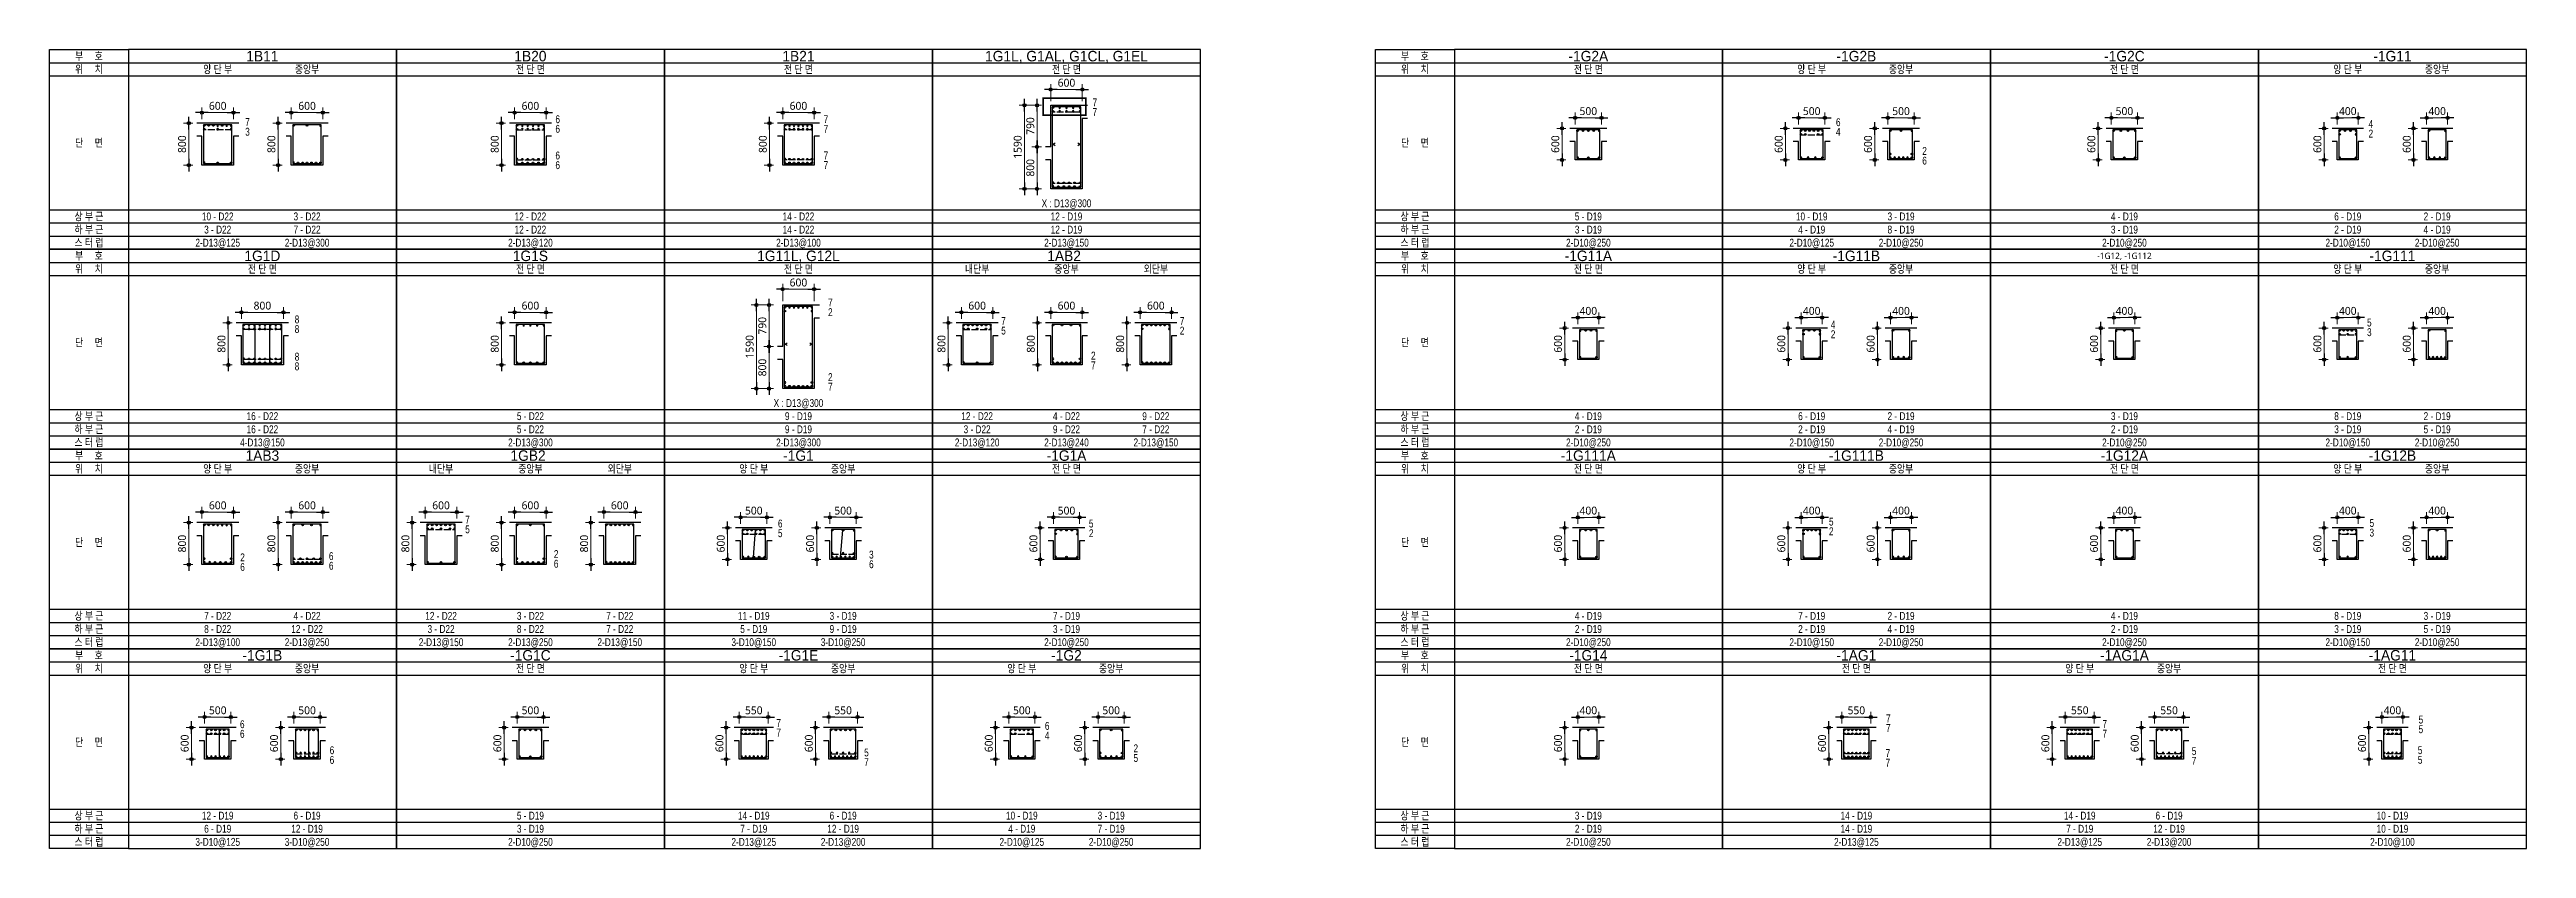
# Model space of a CAD drawing. Header units: millimetres. Extents: x 350420 to 672135, y -312840 to -44390.
# Drawn here: x 558890 to 606020, y -102150 to -86950 of the extents above; entities that cross this region are included whole.
import ezdxf
from ezdxf.enums import TextEntityAlignment as Align

# ---------------------------------------------------------------- set-up
doc = ezdxf.new("R2010")
doc.units = ezdxf.units.MM
doc.header["$LTSCALE"] = 65
doc.linetypes.add('HID', pattern=[2.5, 2, -0.5])
doc.layers.get('Defpoints').update_dxf_attribs({"color": 145})
for name, color, linetype in [('BAR', 2, 'Continuous'), ('BAR1', 3, 'Continuous'), ('BAR2', 3, 'HID'), ('BARR', 1, 'Continuous'), ('DIM', 7, 'Continuous'), ('LINE', 7, 'Continuous'), ('보', 4, 'Continuous')]:
    doc.layers.add(name, color=color, linetype=linetype)
doc.layers.add('TEXT', color=3, linetype='Continuous', lineweight=9)
doc.styles.add('돋음', font='Dotum.ttf')
doc.styles.add('맑은고딕', font='malgun.ttf')
doc.dimstyles.new('DIM_30', dxfattribs={"dimscale": 30, "dimtxt": 3, "dimasz": 1.2, "dimexe": 2, "dimexo": 1.5, "dimgap": 1, "dimtad": 1, "dimdec": 0, "dimdsep": 46, "dimtxsty": '맑은고딕', "dimblk1": 'DIMDOT', "dimblk2": 'DIMDOT', "dimsah": 1, "dimcen": 1, "dimdle": 2, "dimclrd": 7, "dimclre": 7, "dimclrt": 3, "dimadec": 0, "dimazin": 0, "dimtfac": 1, "dimtdec": 0, "dimtix": 1, "dimtmove": 2, "dimatfit": 3, "dimldrblk": 'DIMDOT', "dimfxl": 0, "dimtolj": 1, "dimarcsym": 0})

# ---------------------------------------------------------------- blocks, each defined once
blk = doc.blocks.new('A$C229967B0')
at = {"layer": 'LINE'}
for p, q in [((-750, 0), (750, 0)), ((-750, -3800), (-750, 0)), ((750, 0), (750, -3800)), ((-750, -500), (750, -500)), ((-750, -3050), (750, -3050)), ((750, -3800), (-750, -3800))]:
    blk.add_line(p, q, dxfattribs=at)
at = {"layer": 'LINE', "color": 4}
for p, q in [((-750, -250), (750, -250)), ((-750, -3300), (750, -3300)), ((-750, -3550), (750, -3550))]:
    blk.add_line(p, q, dxfattribs=at)
at = {"layer": 'TEXT', "style": '돋음', "width": 0.8}
for s, p in [('부     호', (0, -125)), ('위     치', (0, -375)), ('단     면', (0, -1775)), ('상 부 근', (0, -3175)), ('하 부 근', (0, -3425)), ('스 터 럽', (0, -3675))]:
    blk.add_text(s, height=150, dxfattribs=at).set_placement(p, align=Align.MIDDLE_CENTER)
blk = doc.blocks.new('BAR')
at = {"layer": 'BARR'}
h = blk.add_hatch(color=256, dxfattribs=at)
edge = h.paths.add_edge_path()
edge.add_arc((0, 0), 15, 0, 360)
blk.add_circle((0, 0), 15, dxfattribs=at)
blk = doc.blocks.new('DIMDOT')
at = {"layer": 'DIM', "linetype": 'Continuous'}
blk.add_line((-2, 0), (2, 0), dxfattribs=at)
for radius in [0.5, 0.25]:
    blk.add_circle((0, 0), radius, dxfattribs=at)
blk = doc.blocks.new('*D242')
at = {"layer": 'Defpoints', "color": 0, "transparency": 16777216}
for p in [(46423, -34274), (46423, -34474), (47023, -34474)]:
    blk.add_point(p, dxfattribs=at)
at = {"layer": 'DIM', "color": 7, "lineweight": -2, "transparency": 16777216}
for p, q in [((46423, -34399), (46423, -34174)), ((46963, -34274), (46483, -34274)), ((47023, -34399), (47023, -34174))]:
    blk.add_line(p, q, dxfattribs=at)
at = {"layer": 'DIM', "color": 7, "lineweight": -2, "transparency": 16777216, "xscale": 60, "yscale": 60, "zscale": 60, "rotation": 180}
blk.add_blockref('DIMDOT', (46423, -34274), dxfattribs=at)
at = {"layer": 'DIM', "color": 7, "lineweight": -2, "transparency": 16777216, "xscale": 60, "yscale": 60, "zscale": 60}
blk.add_blockref('DIMDOT', (47023, -34274), dxfattribs=at)
at = {"layer": 'DIM', "color": 3, "transparency": 16777216, "insert": (46723, -34146), "char_height": 150, "attachment_point": 5, "style": '맑은고딕'}
blk.add_mtext('\\A1;600', dxfattribs=at)
blk = doc.blocks.new('*D243')
at = {"layer": 'Defpoints', "color": 0, "transparency": 16777216}
for p in [(46323, -34474), (46173, -35274), (46323, -35274)]:
    blk.add_point(p, dxfattribs=at)
at = {"layer": 'DIM', "color": 7, "lineweight": -2, "transparency": 16777216}
for p, q in [((46248, -34474), (46073, -34474)), ((46173, -34534), (46173, -35214)), ((46248, -35274), (46073, -35274))]:
    blk.add_line(p, q, dxfattribs=at)
at = {"layer": 'DIM', "color": 7, "lineweight": -2, "transparency": 16777216, "xscale": 60, "yscale": 60, "zscale": 60}
for p, rotation in [((46173, -34474), 90), ((46173, -35274), 270)]:
    blk.add_blockref('DIMDOT', p, dxfattribs=dict(at, rotation=rotation))
at = {"layer": 'DIM', "color": 3, "transparency": 16777216, "insert": (46045, -34874), "char_height": 150, "attachment_point": 5, "rotation": 90, "style": '맑은고딕'}
blk.add_mtext('\\A1;800', dxfattribs=at)
blk = doc.blocks.new('*D244')
at = {"layer": 'Defpoints', "color": 0, "transparency": 16777216}
for p in [(48123, -34274), (48123, -34474), (48723, -34474)]:
    blk.add_point(p, dxfattribs=at)
at = {"layer": 'DIM', "color": 7, "lineweight": -2, "transparency": 16777216}
for p, q in [((48123, -34399), (48123, -34174)), ((48663, -34274), (48183, -34274)), ((48723, -34399), (48723, -34174))]:
    blk.add_line(p, q, dxfattribs=at)
at = {"layer": 'DIM', "color": 7, "lineweight": -2, "transparency": 16777216, "xscale": 60, "yscale": 60, "zscale": 60, "rotation": 180}
blk.add_blockref('DIMDOT', (48123, -34274), dxfattribs=at)
at = {"layer": 'DIM', "color": 7, "lineweight": -2, "transparency": 16777216, "xscale": 60, "yscale": 60, "zscale": 60}
blk.add_blockref('DIMDOT', (48723, -34274), dxfattribs=at)
at = {"layer": 'DIM', "color": 3, "transparency": 16777216, "insert": (48423, -34146), "char_height": 150, "attachment_point": 5, "style": '맑은고딕'}
blk.add_mtext('\\A1;600', dxfattribs=at)
blk = doc.blocks.new('*D245')
at = {"layer": 'Defpoints', "color": 0, "transparency": 16777216}
for p in [(48023, -34474), (47873, -35274), (48023, -35274)]:
    blk.add_point(p, dxfattribs=at)
at = {"layer": 'DIM', "color": 7, "lineweight": -2, "transparency": 16777216}
for p, q in [((47948, -34474), (47773, -34474)), ((47873, -34534), (47873, -35214)), ((47948, -35274), (47773, -35274))]:
    blk.add_line(p, q, dxfattribs=at)
at = {"layer": 'DIM', "color": 7, "lineweight": -2, "transparency": 16777216, "xscale": 60, "yscale": 60, "zscale": 60}
for p, rotation in [((47873, -34474), 90), ((47873, -35274), 270)]:
    blk.add_blockref('DIMDOT', p, dxfattribs=dict(at, rotation=rotation))
at = {"layer": 'DIM', "color": 3, "transparency": 16777216, "insert": (47745, -34874), "char_height": 150, "attachment_point": 5, "rotation": 90, "style": '맑은고딕'}
blk.add_mtext('\\A1;800', dxfattribs=at)
blk = doc.blocks.new('*D211')
at = {"layer": 'Defpoints', "color": 0, "transparency": 16777216}
for p in [(56609, -34274), (56609, -34474), (57209, -34474)]:
    blk.add_point(p, dxfattribs=at)
at = {"layer": 'DIM', "color": 7, "lineweight": -2, "transparency": 16777216}
for p, q in [((56609, -34399), (56609, -34174)), ((57149, -34274), (56669, -34274)), ((57209, -34399), (57209, -34174))]:
    blk.add_line(p, q, dxfattribs=at)
at = {"layer": 'DIM', "color": 7, "lineweight": -2, "transparency": 16777216, "xscale": 60, "yscale": 60, "zscale": 60, "rotation": 180}
blk.add_blockref('DIMDOT', (56609, -34274), dxfattribs=at)
at = {"layer": 'DIM', "color": 7, "lineweight": -2, "transparency": 16777216, "xscale": 60, "yscale": 60, "zscale": 60}
blk.add_blockref('DIMDOT', (57209, -34274), dxfattribs=at)
at = {"layer": 'DIM', "color": 3, "transparency": 16777216, "insert": (56909, -34146), "char_height": 150, "attachment_point": 5, "style": '맑은고딕'}
blk.add_mtext('\\A1;600', dxfattribs=at)
blk = doc.blocks.new('*D212')
at = {"layer": 'Defpoints', "color": 0, "transparency": 16777216}
for p in [(56509, -34474), (56359, -35274), (56509, -35274)]:
    blk.add_point(p, dxfattribs=at)
at = {"layer": 'DIM', "color": 7, "lineweight": -2, "transparency": 16777216}
for p, q in [((56434, -34474), (56259, -34474)), ((56359, -34534), (56359, -35214)), ((56434, -35274), (56259, -35274))]:
    blk.add_line(p, q, dxfattribs=at)
at = {"layer": 'DIM', "color": 7, "lineweight": -2, "transparency": 16777216, "xscale": 60, "yscale": 60, "zscale": 60}
for p, rotation in [((56359, -34474), 90), ((56359, -35274), 270)]:
    blk.add_blockref('DIMDOT', p, dxfattribs=dict(at, rotation=rotation))
at = {"layer": 'DIM', "color": 3, "transparency": 16777216, "insert": (56232, -34874), "char_height": 150, "attachment_point": 5, "rotation": 90, "style": '맑은고딕'}
blk.add_mtext('\\A1;800', dxfattribs=at)
blk = doc.blocks.new('*D219')
at = {"layer": 'Defpoints', "color": 0, "transparency": 16777216}
for p in [(65190, -34274), (65190, -34474), (65790, -34474)]:
    blk.add_point(p, dxfattribs=at)
at = {"layer": 'DIM', "color": 7, "lineweight": -2, "transparency": 16777216}
for p, q in [((65190, -34399), (65190, -34174)), ((65730, -34274), (65250, -34274)), ((65790, -34399), (65790, -34174))]:
    blk.add_line(p, q, dxfattribs=at)
at = {"layer": 'DIM', "color": 7, "lineweight": -2, "transparency": 16777216, "xscale": 60, "yscale": 60, "zscale": 60, "rotation": 180}
blk.add_blockref('DIMDOT', (65190, -34274), dxfattribs=at)
at = {"layer": 'DIM', "color": 7, "lineweight": -2, "transparency": 16777216, "xscale": 60, "yscale": 60, "zscale": 60}
blk.add_blockref('DIMDOT', (65790, -34274), dxfattribs=at)
at = {"layer": 'DIM', "color": 3, "transparency": 16777216, "insert": (65490, -34146), "char_height": 150, "attachment_point": 5, "style": '맑은고딕'}
blk.add_mtext('\\A1;600', dxfattribs=at)
blk = doc.blocks.new('*D220')
at = {"layer": 'Defpoints', "color": 0, "transparency": 16777216}
for p in [(65090, -34474), (64940, -35274), (65090, -35274)]:
    blk.add_point(p, dxfattribs=at)
at = {"layer": 'DIM', "color": 7, "lineweight": -2, "transparency": 16777216}
for p, q in [((65015, -34474), (64840, -34474)), ((64940, -34534), (64940, -35214)), ((65015, -35274), (64840, -35274))]:
    blk.add_line(p, q, dxfattribs=at)
at = {"layer": 'DIM', "color": 7, "lineweight": -2, "transparency": 16777216, "xscale": 60, "yscale": 60, "zscale": 60}
for p, rotation in [((64940, -34474), 90), ((64940, -35274), 270)]:
    blk.add_blockref('DIMDOT', p, dxfattribs=dict(at, rotation=rotation))
at = {"layer": 'DIM', "color": 3, "transparency": 16777216, "insert": (64813, -34874), "char_height": 150, "attachment_point": 5, "rotation": 90, "style": '맑은고딕'}
blk.add_mtext('\\A1;800', dxfattribs=at)
blk = doc.blocks.new('*D215')
at = {"layer": 'Defpoints', "color": 0, "transparency": 16777216}
for p in [(73425, -33834), (73425, -34134), (74025, -34134)]:
    blk.add_point(p, dxfattribs=at)
at = {"layer": 'DIM', "color": 7, "lineweight": -2, "transparency": 16777216}
for p, q in [((73425, -34059), (73425, -33734)), ((73965, -33834), (73485, -33834)), ((74025, -34059), (74025, -33734))]:
    blk.add_line(p, q, dxfattribs=at)
at = {"layer": 'DIM', "color": 7, "lineweight": -2, "transparency": 16777216, "xscale": 60, "yscale": 60, "zscale": 60, "rotation": 180}
blk.add_blockref('DIMDOT', (73425, -33834), dxfattribs=at)
at = {"layer": 'DIM', "color": 7, "lineweight": -2, "transparency": 16777216, "xscale": 60, "yscale": 60, "zscale": 60}
blk.add_blockref('DIMDOT', (74025, -33834), dxfattribs=at)
at = {"layer": 'DIM', "color": 3, "transparency": 16777216, "insert": (73725, -33706), "char_height": 150, "attachment_point": 5, "style": '맑은고딕'}
blk.add_mtext('\\A1;600', dxfattribs=at)
blk = doc.blocks.new('*D216')
at = {"layer": 'Defpoints', "color": 0, "transparency": 16777216}
for p in [(73325, -34134), (72925, -35724), (73325, -35724)]:
    blk.add_point(p, dxfattribs=at)
at = {"layer": 'DIM', "color": 7, "lineweight": -2, "transparency": 16777216}
for p, q in [((73250, -34134), (72825, -34134)), ((72925, -34194), (72925, -35664)), ((73250, -35724), (72825, -35724))]:
    blk.add_line(p, q, dxfattribs=at)
at = {"layer": 'DIM', "color": 7, "lineweight": -2, "transparency": 16777216, "xscale": 60, "yscale": 60, "zscale": 60}
for p, rotation in [((72925, -34134), 90), ((72925, -35724), 270)]:
    blk.add_blockref('DIMDOT', p, dxfattribs=dict(at, rotation=rotation))
at = {"layer": 'DIM', "color": 3, "transparency": 16777216, "insert": (72797, -34929), "char_height": 150, "attachment_point": 5, "rotation": 90, "style": '맑은고딕'}
blk.add_mtext('\\A1;1590', dxfattribs=at)
blk = doc.blocks.new('A$C16F83978')
at = {"layer": 'BAR1'}
for p, q in [((-27, -27), (27, 27)), ((27, -27), (-27, 27))]:
    blk.add_line(p, q, dxfattribs=at)
blk = doc.blocks.new('*D237')
at = {"layer": 'Defpoints', "color": 0, "transparency": 16777216}
for p in [(73325, -34924), (73165, -35724), (73325, -35724)]:
    blk.add_point(p, dxfattribs=at)
at = {"layer": 'DIM', "color": 7, "lineweight": -2, "transparency": 16777216}
for p, q in [((73250, -34924), (73065, -34924)), ((73165, -34984), (73165, -35664)), ((73250, -35724), (73065, -35724))]:
    blk.add_line(p, q, dxfattribs=at)
at = {"layer": 'DIM', "color": 7, "lineweight": -2, "transparency": 16777216, "xscale": 60, "yscale": 60, "zscale": 60}
for p, rotation in [((73165, -34924), 90), ((73165, -35724), 270)]:
    blk.add_blockref('DIMDOT', p, dxfattribs=dict(at, rotation=rotation))
at = {"layer": 'DIM', "color": 3, "transparency": 16777216, "insert": (73037, -35324), "char_height": 150, "attachment_point": 5, "rotation": 90, "style": '맑은고딕'}
blk.add_mtext('\\A1;800', dxfattribs=at)
blk = doc.blocks.new('*D238')
at = {"layer": 'Defpoints', "color": 0, "transparency": 16777216}
for p in [(73165, -34134), (73325, -34134), (73325, -34924)]:
    blk.add_point(p, dxfattribs=at)
at = {"layer": 'DIM', "color": 7, "lineweight": -2, "transparency": 16777216}
for p, q in [((73250, -34134), (73065, -34134)), ((73165, -34864), (73165, -34194)), ((73250, -34924), (73065, -34924))]:
    blk.add_line(p, q, dxfattribs=at)
at = {"layer": 'DIM', "color": 7, "lineweight": -2, "transparency": 16777216, "xscale": 60, "yscale": 60, "zscale": 60}
for p, rotation in [((73165, -34134), 90), ((73165, -34924), 270)]:
    blk.add_blockref('DIMDOT', p, dxfattribs=dict(at, rotation=rotation))
at = {"layer": 'DIM', "color": 3, "transparency": 16777216, "insert": (73037, -34529), "char_height": 150, "attachment_point": 5, "rotation": 90, "style": '맑은고딕'}
blk.add_mtext('\\A1;790', dxfattribs=at)
blk = doc.blocks.new('*D213')
at = {"layer": 'Defpoints', "color": 0, "transparency": 16777216}
for p in [(47173, -41503), (47173, -41703), (47973, -41703)]:
    blk.add_point(p, dxfattribs=at)
at = {"layer": 'DIM', "color": 7, "lineweight": -2, "transparency": 16777216}
for p, q in [((47173, -41628), (47173, -41403)), ((47973, -41628), (47973, -41403)), ((47913, -41503), (47233, -41503))]:
    blk.add_line(p, q, dxfattribs=at)
at = {"layer": 'DIM', "color": 7, "lineweight": -2, "transparency": 16777216, "xscale": 60, "yscale": 60, "zscale": 60, "rotation": 180}
blk.add_blockref('DIMDOT', (47173, -41503), dxfattribs=at)
at = {"layer": 'DIM', "color": 7, "lineweight": -2, "transparency": 16777216, "xscale": 60, "yscale": 60, "zscale": 60}
blk.add_blockref('DIMDOT', (47973, -41503), dxfattribs=at)
at = {"layer": 'DIM', "color": 3, "transparency": 16777216, "insert": (47573, -41376), "char_height": 150, "attachment_point": 5, "style": '맑은고딕'}
blk.add_mtext('\\A1;800', dxfattribs=at)
blk = doc.blocks.new('*D214')
at = {"layer": 'Defpoints', "color": 0, "transparency": 16777216}
for p in [(47073, -41703), (46923, -42503), (47073, -42503)]:
    blk.add_point(p, dxfattribs=at)
at = {"layer": 'DIM', "color": 7, "lineweight": -2, "transparency": 16777216}
for p, q in [((46998, -41703), (46823, -41703)), ((46923, -41763), (46923, -42443)), ((46998, -42503), (46823, -42503))]:
    blk.add_line(p, q, dxfattribs=at)
at = {"layer": 'DIM', "color": 7, "lineweight": -2, "transparency": 16777216, "xscale": 60, "yscale": 60, "zscale": 60}
for p, rotation in [((46923, -41703), 90), ((46923, -42503), 270)]:
    blk.add_blockref('DIMDOT', p, dxfattribs=dict(at, rotation=rotation))
at = {"layer": 'DIM', "color": 3, "transparency": 16777216, "insert": (46795, -42103), "char_height": 150, "attachment_point": 5, "rotation": 90, "style": '맑은고딕'}
blk.add_mtext('\\A1;800', dxfattribs=at)
blk = doc.blocks.new('*D217')
at = {"layer": 'Defpoints', "color": 0, "transparency": 16777216}
for p in [(56609, -41503), (56609, -41703), (57209, -41703)]:
    blk.add_point(p, dxfattribs=at)
at = {"layer": 'DIM', "color": 7, "lineweight": -2, "transparency": 16777216}
for p, q in [((56609, -41628), (56609, -41403)), ((57209, -41628), (57209, -41403)), ((57149, -41503), (56669, -41503))]:
    blk.add_line(p, q, dxfattribs=at)
at = {"layer": 'DIM', "color": 7, "lineweight": -2, "transparency": 16777216, "xscale": 60, "yscale": 60, "zscale": 60, "rotation": 180}
blk.add_blockref('DIMDOT', (56609, -41503), dxfattribs=at)
at = {"layer": 'DIM', "color": 7, "lineweight": -2, "transparency": 16777216, "xscale": 60, "yscale": 60, "zscale": 60}
blk.add_blockref('DIMDOT', (57209, -41503), dxfattribs=at)
at = {"layer": 'DIM', "color": 3, "transparency": 16777216, "insert": (56909, -41376), "char_height": 150, "attachment_point": 5, "style": '맑은고딕'}
blk.add_mtext('\\A1;600', dxfattribs=at)
blk = doc.blocks.new('*D218')
at = {"layer": 'Defpoints', "color": 0, "transparency": 16777216}
for p in [(56509, -41703), (56359, -42503), (56509, -42503)]:
    blk.add_point(p, dxfattribs=at)
at = {"layer": 'DIM', "color": 7, "lineweight": -2, "transparency": 16777216}
for p, q in [((56434, -41703), (56259, -41703)), ((56359, -41763), (56359, -42443)), ((56434, -42503), (56259, -42503))]:
    blk.add_line(p, q, dxfattribs=at)
at = {"layer": 'DIM', "color": 7, "lineweight": -2, "transparency": 16777216, "xscale": 60, "yscale": 60, "zscale": 60}
for p, rotation in [((56359, -41703), 90), ((56359, -42503), 270)]:
    blk.add_blockref('DIMDOT', p, dxfattribs=dict(at, rotation=rotation))
at = {"layer": 'DIM', "color": 3, "transparency": 16777216, "insert": (56232, -42103), "char_height": 150, "attachment_point": 5, "rotation": 90, "style": '맑은고딕'}
blk.add_mtext('\\A1;800', dxfattribs=at)
blk = doc.blocks.new('*D246')
at = {"layer": 'Defpoints', "color": 0, "transparency": 16777216}
for p in [(65190, -41063), (65190, -41363), (65790, -41363)]:
    blk.add_point(p, dxfattribs=at)
at = {"layer": 'DIM', "color": 7, "lineweight": -2, "transparency": 16777216}
for p, q in [((65190, -41288), (65190, -40963)), ((65790, -41288), (65790, -40963)), ((65730, -41063), (65250, -41063))]:
    blk.add_line(p, q, dxfattribs=at)
at = {"layer": 'DIM', "color": 7, "lineweight": -2, "transparency": 16777216, "xscale": 60, "yscale": 60, "zscale": 60, "rotation": 180}
blk.add_blockref('DIMDOT', (65190, -41063), dxfattribs=at)
at = {"layer": 'DIM', "color": 7, "lineweight": -2, "transparency": 16777216, "xscale": 60, "yscale": 60, "zscale": 60}
blk.add_blockref('DIMDOT', (65790, -41063), dxfattribs=at)
at = {"layer": 'DIM', "color": 3, "transparency": 16777216, "insert": (65490, -40936), "char_height": 150, "attachment_point": 5, "style": '맑은고딕'}
blk.add_mtext('\\A1;600', dxfattribs=at)
blk = doc.blocks.new('*D239')
at = {"layer": 'Defpoints', "color": 0, "transparency": 16777216}
for p in [(65090, -41363), (64690, -42953), (65090, -42953)]:
    blk.add_point(p, dxfattribs=at)
at = {"layer": 'DIM', "color": 7, "lineweight": -2, "transparency": 16777216}
for p, q in [((65015, -41363), (64590, -41363)), ((64690, -41423), (64690, -42893)), ((65015, -42953), (64590, -42953))]:
    blk.add_line(p, q, dxfattribs=at)
at = {"layer": 'DIM', "color": 7, "lineweight": -2, "transparency": 16777216, "xscale": 60, "yscale": 60, "zscale": 60}
for p, rotation in [((64690, -41363), 90), ((64690, -42953), 270)]:
    blk.add_blockref('DIMDOT', p, dxfattribs=dict(at, rotation=rotation))
at = {"layer": 'DIM', "color": 3, "transparency": 16777216, "insert": (64562, -42158), "char_height": 150, "attachment_point": 5, "rotation": 90, "style": '맑은고딕'}
blk.add_mtext('\\A1;1590', dxfattribs=at)
blk = doc.blocks.new('*D240')
at = {"layer": 'Defpoints', "color": 0, "transparency": 16777216}
for p in [(65090, -42153), (64930, -42953), (65090, -42953)]:
    blk.add_point(p, dxfattribs=at)
at = {"layer": 'DIM', "color": 7, "lineweight": -2, "transparency": 16777216}
for p, q in [((65015, -42153), (64830, -42153)), ((64930, -42213), (64930, -42893)), ((65015, -42953), (64830, -42953))]:
    blk.add_line(p, q, dxfattribs=at)
at = {"layer": 'DIM', "color": 7, "lineweight": -2, "transparency": 16777216, "xscale": 60, "yscale": 60, "zscale": 60}
for p, rotation in [((64930, -42153), 90), ((64930, -42953), 270)]:
    blk.add_blockref('DIMDOT', p, dxfattribs=dict(at, rotation=rotation))
at = {"layer": 'DIM', "color": 3, "transparency": 16777216, "insert": (64803, -42553), "char_height": 150, "attachment_point": 5, "rotation": 90, "style": '맑은고딕'}
blk.add_mtext('\\A1;800', dxfattribs=at)
blk = doc.blocks.new('*D241')
at = {"layer": 'Defpoints', "color": 0, "transparency": 16777216}
for p in [(64930, -41363), (65090, -41363), (65090, -42153)]:
    blk.add_point(p, dxfattribs=at)
at = {"layer": 'DIM', "color": 7, "lineweight": -2, "transparency": 16777216}
for p, q in [((65015, -41363), (64830, -41363)), ((64930, -42093), (64930, -41423)), ((65015, -42153), (64830, -42153))]:
    blk.add_line(p, q, dxfattribs=at)
at = {"layer": 'DIM', "color": 7, "lineweight": -2, "transparency": 16777216, "xscale": 60, "yscale": 60, "zscale": 60}
for p, rotation in [((64930, -41363), 90), ((64930, -42153), 270)]:
    blk.add_blockref('DIMDOT', p, dxfattribs=dict(at, rotation=rotation))
at = {"layer": 'DIM', "color": 3, "transparency": 16777216, "insert": (64803, -41758), "char_height": 150, "attachment_point": 5, "rotation": 90, "style": '맑은고딕'}
blk.add_mtext('\\A1;790', dxfattribs=at)
blk = doc.blocks.new('*D227')
at = {"layer": 'Defpoints', "color": 0, "transparency": 16777216}
for p in [(71725, -41503), (71725, -41703), (72325, -41703)]:
    blk.add_point(p, dxfattribs=at)
at = {"layer": 'DIM', "color": 7, "lineweight": -2, "transparency": 16777216}
for p, q in [((71725, -41628), (71725, -41403)), ((72325, -41628), (72325, -41403)), ((72265, -41503), (71785, -41503))]:
    blk.add_line(p, q, dxfattribs=at)
at = {"layer": 'DIM', "color": 7, "lineweight": -2, "transparency": 16777216, "xscale": 60, "yscale": 60, "zscale": 60, "rotation": 180}
blk.add_blockref('DIMDOT', (71725, -41503), dxfattribs=at)
at = {"layer": 'DIM', "color": 7, "lineweight": -2, "transparency": 16777216, "xscale": 60, "yscale": 60, "zscale": 60}
blk.add_blockref('DIMDOT', (72325, -41503), dxfattribs=at)
at = {"layer": 'DIM', "color": 3, "transparency": 16777216, "insert": (72025, -41376), "char_height": 150, "attachment_point": 5, "style": '맑은고딕'}
blk.add_mtext('\\A1;600', dxfattribs=at)
blk = doc.blocks.new('*D228')
at = {"layer": 'Defpoints', "color": 0, "transparency": 16777216}
for p in [(71625, -41703), (71475, -42503), (71625, -42503)]:
    blk.add_point(p, dxfattribs=at)
at = {"layer": 'DIM', "color": 7, "lineweight": -2, "transparency": 16777216}
for p, q in [((71550, -41703), (71375, -41703)), ((71475, -41763), (71475, -42443)), ((71550, -42503), (71375, -42503))]:
    blk.add_line(p, q, dxfattribs=at)
at = {"layer": 'DIM', "color": 7, "lineweight": -2, "transparency": 16777216, "xscale": 60, "yscale": 60, "zscale": 60}
for p, rotation in [((71475, -41703), 90), ((71475, -42503), 270)]:
    blk.add_blockref('DIMDOT', p, dxfattribs=dict(at, rotation=rotation))
at = {"layer": 'DIM', "color": 3, "transparency": 16777216, "insert": (71347, -42103), "char_height": 150, "attachment_point": 5, "rotation": 90, "style": '맑은고딕'}
blk.add_mtext('\\A1;800', dxfattribs=at)
blk = doc.blocks.new('*D229')
at = {"layer": 'Defpoints', "color": 0, "transparency": 16777216}
for p in [(73425, -41503), (73425, -41703), (74025, -41703)]:
    blk.add_point(p, dxfattribs=at)
at = {"layer": 'DIM', "color": 7, "lineweight": -2, "transparency": 16777216}
for p, q in [((73425, -41628), (73425, -41403)), ((74025, -41628), (74025, -41403)), ((73965, -41503), (73485, -41503))]:
    blk.add_line(p, q, dxfattribs=at)
at = {"layer": 'DIM', "color": 7, "lineweight": -2, "transparency": 16777216, "xscale": 60, "yscale": 60, "zscale": 60, "rotation": 180}
blk.add_blockref('DIMDOT', (73425, -41503), dxfattribs=at)
at = {"layer": 'DIM', "color": 7, "lineweight": -2, "transparency": 16777216, "xscale": 60, "yscale": 60, "zscale": 60}
blk.add_blockref('DIMDOT', (74025, -41503), dxfattribs=at)
at = {"layer": 'DIM', "color": 3, "transparency": 16777216, "insert": (73725, -41376), "char_height": 150, "attachment_point": 5, "style": '맑은고딕'}
blk.add_mtext('\\A1;600', dxfattribs=at)
blk = doc.blocks.new('*D230')
at = {"layer": 'Defpoints', "color": 0, "transparency": 16777216}
for p in [(73325, -41703), (73175, -42503), (73325, -42503)]:
    blk.add_point(p, dxfattribs=at)
at = {"layer": 'DIM', "color": 7, "lineweight": -2, "transparency": 16777216}
for p, q in [((73250, -41703), (73075, -41703)), ((73175, -41763), (73175, -42443)), ((73250, -42503), (73075, -42503))]:
    blk.add_line(p, q, dxfattribs=at)
at = {"layer": 'DIM', "color": 7, "lineweight": -2, "transparency": 16777216, "xscale": 60, "yscale": 60, "zscale": 60}
for p, rotation in [((73175, -41703), 90), ((73175, -42503), 270)]:
    blk.add_blockref('DIMDOT', p, dxfattribs=dict(at, rotation=rotation))
at = {"layer": 'DIM', "color": 3, "transparency": 16777216, "insert": (73047, -42103), "char_height": 150, "attachment_point": 5, "rotation": 90, "style": '맑은고딕'}
blk.add_mtext('\\A1;800', dxfattribs=at)
blk = doc.blocks.new('*D231')
at = {"layer": 'Defpoints', "color": 0, "transparency": 16777216}
for p in [(75125, -41503), (75125, -41703), (75725, -41703)]:
    blk.add_point(p, dxfattribs=at)
at = {"layer": 'DIM', "color": 7, "lineweight": -2, "transparency": 16777216}
for p, q in [((75125, -41628), (75125, -41403)), ((75725, -41628), (75725, -41403)), ((75665, -41503), (75185, -41503))]:
    blk.add_line(p, q, dxfattribs=at)
at = {"layer": 'DIM', "color": 7, "lineweight": -2, "transparency": 16777216, "xscale": 60, "yscale": 60, "zscale": 60, "rotation": 180}
blk.add_blockref('DIMDOT', (75125, -41503), dxfattribs=at)
at = {"layer": 'DIM', "color": 7, "lineweight": -2, "transparency": 16777216, "xscale": 60, "yscale": 60, "zscale": 60}
blk.add_blockref('DIMDOT', (75725, -41503), dxfattribs=at)
at = {"layer": 'DIM', "color": 3, "transparency": 16777216, "insert": (75425, -41376), "char_height": 150, "attachment_point": 5, "style": '맑은고딕'}
blk.add_mtext('\\A1;600', dxfattribs=at)
blk = doc.blocks.new('*D232')
at = {"layer": 'Defpoints', "color": 0, "transparency": 16777216}
for p in [(75025, -41703), (74875, -42503), (75025, -42503)]:
    blk.add_point(p, dxfattribs=at)
at = {"layer": 'DIM', "color": 7, "lineweight": -2, "transparency": 16777216}
for p, q in [((74950, -41703), (74775, -41703)), ((74875, -41763), (74875, -42443)), ((74950, -42503), (74775, -42503))]:
    blk.add_line(p, q, dxfattribs=at)
at = {"layer": 'DIM', "color": 7, "lineweight": -2, "transparency": 16777216, "xscale": 60, "yscale": 60, "zscale": 60}
for p, rotation in [((74875, -41703), 90), ((74875, -42503), 270)]:
    blk.add_blockref('DIMDOT', p, dxfattribs=dict(at, rotation=rotation))
at = {"layer": 'DIM', "color": 3, "transparency": 16777216, "insert": (74747, -42103), "char_height": 150, "attachment_point": 5, "rotation": 90, "style": '맑은고딕'}
blk.add_mtext('\\A1;800', dxfattribs=at)
blk = doc.blocks.new('*D233')
at = {"layer": 'Defpoints', "color": 0, "transparency": 16777216}
for p in [(46423, -48402), (46423, -48602), (47023, -48602)]:
    blk.add_point(p, dxfattribs=at)
at = {"layer": 'DIM', "color": 7, "lineweight": -2, "transparency": 16777216}
for p, q in [((46423, -48527), (46423, -48302)), ((46963, -48402), (46483, -48402)), ((47023, -48527), (47023, -48302))]:
    blk.add_line(p, q, dxfattribs=at)
at = {"layer": 'DIM', "color": 7, "lineweight": -2, "transparency": 16777216, "xscale": 60, "yscale": 60, "zscale": 60, "rotation": 180}
blk.add_blockref('DIMDOT', (46423, -48402), dxfattribs=at)
at = {"layer": 'DIM', "color": 7, "lineweight": -2, "transparency": 16777216, "xscale": 60, "yscale": 60, "zscale": 60}
blk.add_blockref('DIMDOT', (47023, -48402), dxfattribs=at)
at = {"layer": 'DIM', "color": 3, "transparency": 16777216, "insert": (46723, -48275), "char_height": 150, "attachment_point": 5, "style": '맑은고딕'}
blk.add_mtext('\\A1;600', dxfattribs=at)
blk = doc.blocks.new('*D234')
at = {"layer": 'Defpoints', "color": 0, "transparency": 16777216}
for p in [(46323, -48602), (46173, -49402), (46323, -49402)]:
    blk.add_point(p, dxfattribs=at)
at = {"layer": 'DIM', "color": 7, "lineweight": -2, "transparency": 16777216}
for p, q in [((46248, -48602), (46073, -48602)), ((46173, -48662), (46173, -49342)), ((46248, -49402), (46073, -49402))]:
    blk.add_line(p, q, dxfattribs=at)
at = {"layer": 'DIM', "color": 7, "lineweight": -2, "transparency": 16777216, "xscale": 60, "yscale": 60, "zscale": 60}
for p, rotation in [((46173, -48602), 90), ((46173, -49402), 270)]:
    blk.add_blockref('DIMDOT', p, dxfattribs=dict(at, rotation=rotation))
at = {"layer": 'DIM', "color": 3, "transparency": 16777216, "insert": (46045, -49002), "char_height": 150, "attachment_point": 5, "rotation": 90, "style": '맑은고딕'}
blk.add_mtext('\\A1;800', dxfattribs=at)
blk = doc.blocks.new('*D235')
at = {"layer": 'Defpoints', "color": 0, "transparency": 16777216}
for p in [(48123, -48402), (48123, -48602), (48723, -48602)]:
    blk.add_point(p, dxfattribs=at)
at = {"layer": 'DIM', "color": 7, "lineweight": -2, "transparency": 16777216}
for p, q in [((48123, -48527), (48123, -48302)), ((48663, -48402), (48183, -48402)), ((48723, -48527), (48723, -48302))]:
    blk.add_line(p, q, dxfattribs=at)
at = {"layer": 'DIM', "color": 7, "lineweight": -2, "transparency": 16777216, "xscale": 60, "yscale": 60, "zscale": 60, "rotation": 180}
blk.add_blockref('DIMDOT', (48123, -48402), dxfattribs=at)
at = {"layer": 'DIM', "color": 7, "lineweight": -2, "transparency": 16777216, "xscale": 60, "yscale": 60, "zscale": 60}
blk.add_blockref('DIMDOT', (48723, -48402), dxfattribs=at)
at = {"layer": 'DIM', "color": 3, "transparency": 16777216, "insert": (48423, -48275), "char_height": 150, "attachment_point": 5, "style": '맑은고딕'}
blk.add_mtext('\\A1;600', dxfattribs=at)
blk = doc.blocks.new('*D236')
at = {"layer": 'Defpoints', "color": 0, "transparency": 16777216}
for p in [(48023, -48602), (47873, -49402), (48023, -49402)]:
    blk.add_point(p, dxfattribs=at)
at = {"layer": 'DIM', "color": 7, "lineweight": -2, "transparency": 16777216}
for p, q in [((47948, -48602), (47773, -48602)), ((47873, -48662), (47873, -49342)), ((47948, -49402), (47773, -49402))]:
    blk.add_line(p, q, dxfattribs=at)
at = {"layer": 'DIM', "color": 7, "lineweight": -2, "transparency": 16777216, "xscale": 60, "yscale": 60, "zscale": 60}
for p, rotation in [((47873, -48602), 90), ((47873, -49402), 270)]:
    blk.add_blockref('DIMDOT', p, dxfattribs=dict(at, rotation=rotation))
at = {"layer": 'DIM', "color": 3, "transparency": 16777216, "insert": (47745, -49002), "char_height": 150, "attachment_point": 5, "rotation": 90, "style": '맑은고딕'}
blk.add_mtext('\\A1;800', dxfattribs=at)
blk = doc.blocks.new('*D221')
at = {"layer": 'Defpoints', "color": 0, "transparency": 16777216}
for p in [(54909, -48402), (54909, -48602), (55509, -48602)]:
    blk.add_point(p, dxfattribs=at)
at = {"layer": 'DIM', "color": 7, "lineweight": -2, "transparency": 16777216}
for p, q in [((54909, -48527), (54909, -48302)), ((55449, -48402), (54969, -48402)), ((55509, -48527), (55509, -48302))]:
    blk.add_line(p, q, dxfattribs=at)
at = {"layer": 'DIM', "color": 7, "lineweight": -2, "transparency": 16777216, "xscale": 60, "yscale": 60, "zscale": 60, "rotation": 180}
blk.add_blockref('DIMDOT', (54909, -48402), dxfattribs=at)
at = {"layer": 'DIM', "color": 7, "lineweight": -2, "transparency": 16777216, "xscale": 60, "yscale": 60, "zscale": 60}
blk.add_blockref('DIMDOT', (55509, -48402), dxfattribs=at)
at = {"layer": 'DIM', "color": 3, "transparency": 16777216, "insert": (55209, -48275), "char_height": 150, "attachment_point": 5, "style": '맑은고딕'}
blk.add_mtext('\\A1;600', dxfattribs=at)
blk = doc.blocks.new('*D222')
at = {"layer": 'Defpoints', "color": 0, "transparency": 16777216}
for p in [(54809, -48602), (54659, -49402), (54809, -49402)]:
    blk.add_point(p, dxfattribs=at)
at = {"layer": 'DIM', "color": 7, "lineweight": -2, "transparency": 16777216}
for p, q in [((54734, -48602), (54559, -48602)), ((54659, -48662), (54659, -49342)), ((54734, -49402), (54559, -49402))]:
    blk.add_line(p, q, dxfattribs=at)
at = {"layer": 'DIM', "color": 7, "lineweight": -2, "transparency": 16777216, "xscale": 60, "yscale": 60, "zscale": 60}
for p, rotation in [((54659, -48602), 90), ((54659, -49402), 270)]:
    blk.add_blockref('DIMDOT', p, dxfattribs=dict(at, rotation=rotation))
at = {"layer": 'DIM', "color": 3, "transparency": 16777216, "insert": (54532, -49002), "char_height": 150, "attachment_point": 5, "rotation": 90, "style": '맑은고딕'}
blk.add_mtext('\\A1;800', dxfattribs=at)
blk = doc.blocks.new('*D223')
at = {"layer": 'Defpoints', "color": 0, "transparency": 16777216}
for p in [(56609, -48402), (56609, -48602), (57209, -48602)]:
    blk.add_point(p, dxfattribs=at)
at = {"layer": 'DIM', "color": 7, "lineweight": -2, "transparency": 16777216}
for p, q in [((56609, -48527), (56609, -48302)), ((57149, -48402), (56669, -48402)), ((57209, -48527), (57209, -48302))]:
    blk.add_line(p, q, dxfattribs=at)
at = {"layer": 'DIM', "color": 7, "lineweight": -2, "transparency": 16777216, "xscale": 60, "yscale": 60, "zscale": 60, "rotation": 180}
blk.add_blockref('DIMDOT', (56609, -48402), dxfattribs=at)
at = {"layer": 'DIM', "color": 7, "lineweight": -2, "transparency": 16777216, "xscale": 60, "yscale": 60, "zscale": 60}
blk.add_blockref('DIMDOT', (57209, -48402), dxfattribs=at)
at = {"layer": 'DIM', "color": 3, "transparency": 16777216, "insert": (56909, -48275), "char_height": 150, "attachment_point": 5, "style": '맑은고딕'}
blk.add_mtext('\\A1;600', dxfattribs=at)
blk = doc.blocks.new('*D224')
at = {"layer": 'Defpoints', "color": 0, "transparency": 16777216}
for p in [(56509, -48602), (56359, -49402), (56509, -49402)]:
    blk.add_point(p, dxfattribs=at)
at = {"layer": 'DIM', "color": 7, "lineweight": -2, "transparency": 16777216}
for p, q in [((56434, -48602), (56259, -48602)), ((56359, -48662), (56359, -49342)), ((56434, -49402), (56259, -49402))]:
    blk.add_line(p, q, dxfattribs=at)
at = {"layer": 'DIM', "color": 7, "lineweight": -2, "transparency": 16777216, "xscale": 60, "yscale": 60, "zscale": 60}
for p, rotation in [((56359, -48602), 90), ((56359, -49402), 270)]:
    blk.add_blockref('DIMDOT', p, dxfattribs=dict(at, rotation=rotation))
at = {"layer": 'DIM', "color": 3, "transparency": 16777216, "insert": (56232, -49002), "char_height": 150, "attachment_point": 5, "rotation": 90, "style": '맑은고딕'}
blk.add_mtext('\\A1;800', dxfattribs=at)
blk = doc.blocks.new('*D225')
at = {"layer": 'Defpoints', "color": 0, "transparency": 16777216}
for p in [(58309, -48402), (58309, -48602), (58909, -48602)]:
    blk.add_point(p, dxfattribs=at)
at = {"layer": 'DIM', "color": 7, "lineweight": -2, "transparency": 16777216}
for p, q in [((58309, -48527), (58309, -48302)), ((58849, -48402), (58369, -48402)), ((58909, -48527), (58909, -48302))]:
    blk.add_line(p, q, dxfattribs=at)
at = {"layer": 'DIM', "color": 7, "lineweight": -2, "transparency": 16777216, "xscale": 60, "yscale": 60, "zscale": 60, "rotation": 180}
blk.add_blockref('DIMDOT', (58309, -48402), dxfattribs=at)
at = {"layer": 'DIM', "color": 7, "lineweight": -2, "transparency": 16777216, "xscale": 60, "yscale": 60, "zscale": 60}
blk.add_blockref('DIMDOT', (58909, -48402), dxfattribs=at)
at = {"layer": 'DIM', "color": 3, "transparency": 16777216, "insert": (58609, -48275), "char_height": 150, "attachment_point": 5, "style": '맑은고딕'}
blk.add_mtext('\\A1;600', dxfattribs=at)
blk = doc.blocks.new('*D226')
at = {"layer": 'Defpoints', "color": 0, "transparency": 16777216}
for p in [(58209, -48602), (58059, -49402), (58209, -49402)]:
    blk.add_point(p, dxfattribs=at)
at = {"layer": 'DIM', "color": 7, "lineweight": -2, "transparency": 16777216}
for p, q in [((58134, -48602), (57959, -48602)), ((58059, -48662), (58059, -49342)), ((58134, -49402), (57959, -49402))]:
    blk.add_line(p, q, dxfattribs=at)
at = {"layer": 'DIM', "color": 7, "lineweight": -2, "transparency": 16777216, "xscale": 60, "yscale": 60, "zscale": 60}
for p, rotation in [((58059, -48602), 90), ((58059, -49402), 270)]:
    blk.add_blockref('DIMDOT', p, dxfattribs=dict(at, rotation=rotation))
at = {"layer": 'DIM', "color": 3, "transparency": 16777216, "insert": (57932, -49002), "char_height": 150, "attachment_point": 5, "rotation": 90, "style": '맑은고딕'}
blk.add_mtext('\\A1;800', dxfattribs=at)
blk = doc.blocks.new('*D247')
at = {"layer": 'Defpoints', "color": 0, "transparency": 16777216}
for p in [(64390, -48502), (64390, -48702), (64890, -48702)]:
    blk.add_point(p, dxfattribs=at)
at = {"layer": 'DIM', "color": 7, "lineweight": -2, "transparency": 16777216}
for p, q in [((64390, -48627), (64390, -48402)), ((64830, -48502), (64450, -48502)), ((64890, -48627), (64890, -48402))]:
    blk.add_line(p, q, dxfattribs=at)
at = {"layer": 'DIM', "color": 7, "lineweight": -2, "transparency": 16777216, "xscale": 60, "yscale": 60, "zscale": 60, "rotation": 180}
blk.add_blockref('DIMDOT', (64390, -48502), dxfattribs=at)
at = {"layer": 'DIM', "color": 7, "lineweight": -2, "transparency": 16777216, "xscale": 60, "yscale": 60, "zscale": 60}
blk.add_blockref('DIMDOT', (64890, -48502), dxfattribs=at)
at = {"layer": 'DIM', "color": 3, "transparency": 16777216, "insert": (64640, -48375), "char_height": 150, "attachment_point": 5, "style": '맑은고딕'}
blk.add_mtext('\\A1;500', dxfattribs=at)
blk = doc.blocks.new('*D248')
at = {"layer": 'Defpoints', "color": 0, "transparency": 16777216}
for p in [(64290, -48702), (64140, -49302), (64290, -49302)]:
    blk.add_point(p, dxfattribs=at)
at = {"layer": 'DIM', "color": 7, "lineweight": -2, "transparency": 16777216}
for p, q in [((64215, -48702), (64040, -48702)), ((64140, -48762), (64140, -49242)), ((64215, -49302), (64040, -49302))]:
    blk.add_line(p, q, dxfattribs=at)
at = {"layer": 'DIM', "color": 7, "lineweight": -2, "transparency": 16777216, "xscale": 60, "yscale": 60, "zscale": 60}
for p, rotation in [((64140, -48702), 90), ((64140, -49302), 270)]:
    blk.add_blockref('DIMDOT', p, dxfattribs=dict(at, rotation=rotation))
at = {"layer": 'DIM', "color": 3, "transparency": 16777216, "insert": (64013, -49002), "char_height": 150, "attachment_point": 5, "rotation": 90, "style": '맑은고딕'}
blk.add_mtext('\\A1;600', dxfattribs=at)
blk = doc.blocks.new('*D249')
at = {"layer": 'Defpoints', "color": 0, "transparency": 16777216}
for p in [(66090, -48502), (66090, -48702), (66590, -48702)]:
    blk.add_point(p, dxfattribs=at)
at = {"layer": 'DIM', "color": 7, "lineweight": -2, "transparency": 16777216}
for p, q in [((66090, -48627), (66090, -48402)), ((66530, -48502), (66150, -48502)), ((66590, -48627), (66590, -48402))]:
    blk.add_line(p, q, dxfattribs=at)
at = {"layer": 'DIM', "color": 7, "lineweight": -2, "transparency": 16777216, "xscale": 60, "yscale": 60, "zscale": 60, "rotation": 180}
blk.add_blockref('DIMDOT', (66090, -48502), dxfattribs=at)
at = {"layer": 'DIM', "color": 7, "lineweight": -2, "transparency": 16777216, "xscale": 60, "yscale": 60, "zscale": 60}
blk.add_blockref('DIMDOT', (66590, -48502), dxfattribs=at)
at = {"layer": 'DIM', "color": 3, "transparency": 16777216, "insert": (66340, -48375), "char_height": 150, "attachment_point": 5, "style": '맑은고딕'}
blk.add_mtext('\\A1;500', dxfattribs=at)
blk = doc.blocks.new('*D250')
at = {"layer": 'Defpoints', "color": 0, "transparency": 16777216}
for p in [(65990, -48702), (65840, -49302), (65990, -49302)]:
    blk.add_point(p, dxfattribs=at)
at = {"layer": 'DIM', "color": 7, "lineweight": -2, "transparency": 16777216}
for p, q in [((65915, -48702), (65740, -48702)), ((65840, -48762), (65840, -49242)), ((65915, -49302), (65740, -49302))]:
    blk.add_line(p, q, dxfattribs=at)
at = {"layer": 'DIM', "color": 7, "lineweight": -2, "transparency": 16777216, "xscale": 60, "yscale": 60, "zscale": 60}
for p, rotation in [((65840, -48702), 90), ((65840, -49302), 270)]:
    blk.add_blockref('DIMDOT', p, dxfattribs=dict(at, rotation=rotation))
at = {"layer": 'DIM', "color": 3, "transparency": 16777216, "insert": (65713, -49002), "char_height": 150, "attachment_point": 5, "rotation": 90, "style": '맑은고딕'}
blk.add_mtext('\\A1;600', dxfattribs=at)
blk = doc.blocks.new('*D251')
at = {"layer": 'Defpoints', "color": 0, "transparency": 16777216}
for p in [(73475, -48502), (73475, -48702), (73975, -48702)]:
    blk.add_point(p, dxfattribs=at)
at = {"layer": 'DIM', "color": 7, "lineweight": -2, "transparency": 16777216}
for p, q in [((73475, -48627), (73475, -48402)), ((73915, -48502), (73535, -48502)), ((73975, -48627), (73975, -48402))]:
    blk.add_line(p, q, dxfattribs=at)
at = {"layer": 'DIM', "color": 7, "lineweight": -2, "transparency": 16777216, "xscale": 60, "yscale": 60, "zscale": 60, "rotation": 180}
blk.add_blockref('DIMDOT', (73475, -48502), dxfattribs=at)
at = {"layer": 'DIM', "color": 7, "lineweight": -2, "transparency": 16777216, "xscale": 60, "yscale": 60, "zscale": 60}
blk.add_blockref('DIMDOT', (73975, -48502), dxfattribs=at)
at = {"layer": 'DIM', "color": 3, "transparency": 16777216, "insert": (73725, -48375), "char_height": 150, "attachment_point": 5, "style": '맑은고딕'}
blk.add_mtext('\\A1;500', dxfattribs=at)
blk = doc.blocks.new('*D252')
at = {"layer": 'Defpoints', "color": 0, "transparency": 16777216}
for p in [(73375, -48702), (73225, -49302), (73375, -49302)]:
    blk.add_point(p, dxfattribs=at)
at = {"layer": 'DIM', "color": 7, "lineweight": -2, "transparency": 16777216}
for p, q in [((73300, -48702), (73125, -48702)), ((73225, -48762), (73225, -49242)), ((73300, -49302), (73125, -49302))]:
    blk.add_line(p, q, dxfattribs=at)
at = {"layer": 'DIM', "color": 7, "lineweight": -2, "transparency": 16777216, "xscale": 60, "yscale": 60, "zscale": 60}
for p, rotation in [((73225, -48702), 90), ((73225, -49302), 270)]:
    blk.add_blockref('DIMDOT', p, dxfattribs=dict(at, rotation=rotation))
at = {"layer": 'DIM', "color": 3, "transparency": 16777216, "insert": (73097, -49002), "char_height": 150, "attachment_point": 5, "rotation": 90, "style": '맑은고딕'}
blk.add_mtext('\\A1;600', dxfattribs=at)
blk = doc.blocks.new('*D259')
at = {"layer": 'Defpoints', "color": 0, "transparency": 16777216}
for p in [(46473, -55177), (46473, -55377), (46973, -55377)]:
    blk.add_point(p, dxfattribs=at)
at = {"layer": 'DIM', "color": 7, "lineweight": -2, "transparency": 16777216}
for p, q in [((46473, -55302), (46473, -55077)), ((46973, -55302), (46973, -55077)), ((46913, -55177), (46533, -55177))]:
    blk.add_line(p, q, dxfattribs=at)
at = {"layer": 'DIM', "color": 7, "lineweight": -2, "transparency": 16777216, "xscale": 60, "yscale": 60, "zscale": 60, "rotation": 180}
blk.add_blockref('DIMDOT', (46473, -55177), dxfattribs=at)
at = {"layer": 'DIM', "color": 7, "lineweight": -2, "transparency": 16777216, "xscale": 60, "yscale": 60, "zscale": 60}
blk.add_blockref('DIMDOT', (46973, -55177), dxfattribs=at)
at = {"layer": 'DIM', "color": 3, "transparency": 16777216, "insert": (46723, -55049), "char_height": 150, "attachment_point": 5, "style": '맑은고딕'}
blk.add_mtext('\\A1;500', dxfattribs=at)
blk = doc.blocks.new('*D260')
at = {"layer": 'Defpoints', "color": 0, "transparency": 16777216}
for p in [(46373, -55377), (46223, -55977), (46373, -55977)]:
    blk.add_point(p, dxfattribs=at)
at = {"layer": 'DIM', "color": 7, "lineweight": -2, "transparency": 16777216}
for p, q in [((46298, -55377), (46123, -55377)), ((46223, -55437), (46223, -55917)), ((46298, -55977), (46123, -55977))]:
    blk.add_line(p, q, dxfattribs=at)
at = {"layer": 'DIM', "color": 7, "lineweight": -2, "transparency": 16777216, "xscale": 60, "yscale": 60, "zscale": 60}
for p, rotation in [((46223, -55377), 90), ((46223, -55977), 270)]:
    blk.add_blockref('DIMDOT', p, dxfattribs=dict(at, rotation=rotation))
at = {"layer": 'DIM', "color": 3, "transparency": 16777216, "insert": (46095, -55677), "char_height": 150, "attachment_point": 5, "rotation": 90, "style": '맑은고딕'}
blk.add_mtext('\\A1;600', dxfattribs=at)
blk = doc.blocks.new('*D261')
at = {"layer": 'Defpoints', "color": 0, "transparency": 16777216}
for p in [(48173, -55177), (48173, -55377), (48673, -55377)]:
    blk.add_point(p, dxfattribs=at)
at = {"layer": 'DIM', "color": 7, "lineweight": -2, "transparency": 16777216}
for p, q in [((48173, -55302), (48173, -55077)), ((48673, -55302), (48673, -55077)), ((48613, -55177), (48233, -55177))]:
    blk.add_line(p, q, dxfattribs=at)
at = {"layer": 'DIM', "color": 7, "lineweight": -2, "transparency": 16777216, "xscale": 60, "yscale": 60, "zscale": 60, "rotation": 180}
blk.add_blockref('DIMDOT', (48173, -55177), dxfattribs=at)
at = {"layer": 'DIM', "color": 7, "lineweight": -2, "transparency": 16777216, "xscale": 60, "yscale": 60, "zscale": 60}
blk.add_blockref('DIMDOT', (48673, -55177), dxfattribs=at)
at = {"layer": 'DIM', "color": 3, "transparency": 16777216, "insert": (48423, -55049), "char_height": 150, "attachment_point": 5, "style": '맑은고딕'}
blk.add_mtext('\\A1;500', dxfattribs=at)
blk = doc.blocks.new('*D262')
at = {"layer": 'Defpoints', "color": 0, "transparency": 16777216}
for p in [(48073, -55377), (47923, -55977), (48073, -55977)]:
    blk.add_point(p, dxfattribs=at)
at = {"layer": 'DIM', "color": 7, "lineweight": -2, "transparency": 16777216}
for p, q in [((47998, -55377), (47823, -55377)), ((47923, -55437), (47923, -55917)), ((47998, -55977), (47823, -55977))]:
    blk.add_line(p, q, dxfattribs=at)
at = {"layer": 'DIM', "color": 7, "lineweight": -2, "transparency": 16777216, "xscale": 60, "yscale": 60, "zscale": 60}
for p, rotation in [((47923, -55377), 90), ((47923, -55977), 270)]:
    blk.add_blockref('DIMDOT', p, dxfattribs=dict(at, rotation=rotation))
at = {"layer": 'DIM', "color": 3, "transparency": 16777216, "insert": (47795, -55677), "char_height": 150, "attachment_point": 5, "rotation": 90, "style": '맑은고딕'}
blk.add_mtext('\\A1;600', dxfattribs=at)
blk = doc.blocks.new('*D263')
at = {"layer": 'Defpoints', "color": 0, "transparency": 16777216}
for p in [(56659, -55177), (56659, -55377), (57159, -55377)]:
    blk.add_point(p, dxfattribs=at)
at = {"layer": 'DIM', "color": 7, "lineweight": -2, "transparency": 16777216}
for p, q in [((56659, -55302), (56659, -55077)), ((57159, -55302), (57159, -55077)), ((57099, -55177), (56719, -55177))]:
    blk.add_line(p, q, dxfattribs=at)
at = {"layer": 'DIM', "color": 7, "lineweight": -2, "transparency": 16777216, "xscale": 60, "yscale": 60, "zscale": 60, "rotation": 180}
blk.add_blockref('DIMDOT', (56659, -55177), dxfattribs=at)
at = {"layer": 'DIM', "color": 7, "lineweight": -2, "transparency": 16777216, "xscale": 60, "yscale": 60, "zscale": 60}
blk.add_blockref('DIMDOT', (57159, -55177), dxfattribs=at)
at = {"layer": 'DIM', "color": 3, "transparency": 16777216, "insert": (56909, -55049), "char_height": 150, "attachment_point": 5, "style": '맑은고딕'}
blk.add_mtext('\\A1;500', dxfattribs=at)
blk = doc.blocks.new('*D264')
at = {"layer": 'Defpoints', "color": 0, "transparency": 16777216}
for p in [(56559, -55377), (56409, -55977), (56559, -55977)]:
    blk.add_point(p, dxfattribs=at)
at = {"layer": 'DIM', "color": 7, "lineweight": -2, "transparency": 16777216}
for p, q in [((56484, -55377), (56309, -55377)), ((56409, -55437), (56409, -55917)), ((56484, -55977), (56309, -55977))]:
    blk.add_line(p, q, dxfattribs=at)
at = {"layer": 'DIM', "color": 7, "lineweight": -2, "transparency": 16777216, "xscale": 60, "yscale": 60, "zscale": 60}
for p, rotation in [((56409, -55377), 90), ((56409, -55977), 270)]:
    blk.add_blockref('DIMDOT', p, dxfattribs=dict(at, rotation=rotation))
at = {"layer": 'DIM', "color": 3, "transparency": 16777216, "insert": (56282, -55677), "char_height": 150, "attachment_point": 5, "rotation": 90, "style": '맑은고딕'}
blk.add_mtext('\\A1;600', dxfattribs=at)
blk = doc.blocks.new('*D253')
at = {"layer": 'Defpoints', "color": 0, "transparency": 16777216}
for p in [(64365, -55177), (64365, -55377), (64915, -55377)]:
    blk.add_point(p, dxfattribs=at)
at = {"layer": 'DIM', "color": 7, "lineweight": -2, "transparency": 16777216}
for p, q in [((64365, -55302), (64365, -55077)), ((64915, -55302), (64915, -55077)), ((64855, -55177), (64425, -55177))]:
    blk.add_line(p, q, dxfattribs=at)
at = {"layer": 'DIM', "color": 7, "lineweight": -2, "transparency": 16777216, "xscale": 60, "yscale": 60, "zscale": 60, "rotation": 180}
blk.add_blockref('DIMDOT', (64365, -55177), dxfattribs=at)
at = {"layer": 'DIM', "color": 7, "lineweight": -2, "transparency": 16777216, "xscale": 60, "yscale": 60, "zscale": 60}
blk.add_blockref('DIMDOT', (64915, -55177), dxfattribs=at)
at = {"layer": 'DIM', "color": 3, "transparency": 16777216, "insert": (64640, -55049), "char_height": 150, "attachment_point": 5, "style": '맑은고딕'}
blk.add_mtext('\\A1;550', dxfattribs=at)
blk = doc.blocks.new('*D254')
at = {"layer": 'Defpoints', "color": 0, "transparency": 16777216}
for p in [(64265, -55377), (64115, -55977), (64265, -55977)]:
    blk.add_point(p, dxfattribs=at)
at = {"layer": 'DIM', "color": 7, "lineweight": -2, "transparency": 16777216}
for p, q in [((64190, -55377), (64015, -55377)), ((64115, -55437), (64115, -55917)), ((64190, -55977), (64015, -55977))]:
    blk.add_line(p, q, dxfattribs=at)
at = {"layer": 'DIM', "color": 7, "lineweight": -2, "transparency": 16777216, "xscale": 60, "yscale": 60, "zscale": 60}
for p, rotation in [((64115, -55377), 90), ((64115, -55977), 270)]:
    blk.add_blockref('DIMDOT', p, dxfattribs=dict(at, rotation=rotation))
at = {"layer": 'DIM', "color": 3, "transparency": 16777216, "insert": (63988, -55677), "char_height": 150, "attachment_point": 5, "rotation": 90, "style": '맑은고딕'}
blk.add_mtext('\\A1;600', dxfattribs=at)
blk = doc.blocks.new('*D255')
at = {"layer": 'Defpoints', "color": 0, "transparency": 16777216}
for p in [(66065, -55177), (66065, -55377), (66615, -55377)]:
    blk.add_point(p, dxfattribs=at)
at = {"layer": 'DIM', "color": 7, "lineweight": -2, "transparency": 16777216}
for p, q in [((66065, -55302), (66065, -55077)), ((66615, -55302), (66615, -55077)), ((66555, -55177), (66125, -55177))]:
    blk.add_line(p, q, dxfattribs=at)
at = {"layer": 'DIM', "color": 7, "lineweight": -2, "transparency": 16777216, "xscale": 60, "yscale": 60, "zscale": 60, "rotation": 180}
blk.add_blockref('DIMDOT', (66065, -55177), dxfattribs=at)
at = {"layer": 'DIM', "color": 7, "lineweight": -2, "transparency": 16777216, "xscale": 60, "yscale": 60, "zscale": 60}
blk.add_blockref('DIMDOT', (66615, -55177), dxfattribs=at)
at = {"layer": 'DIM', "color": 3, "transparency": 16777216, "insert": (66340, -55049), "char_height": 150, "attachment_point": 5, "style": '맑은고딕'}
blk.add_mtext('\\A1;550', dxfattribs=at)
blk = doc.blocks.new('*D256')
at = {"layer": 'Defpoints', "color": 0, "transparency": 16777216}
for p in [(65965, -55377), (65815, -55977), (65965, -55977)]:
    blk.add_point(p, dxfattribs=at)
at = {"layer": 'DIM', "color": 7, "lineweight": -2, "transparency": 16777216}
for p, q in [((65890, -55377), (65715, -55377)), ((65815, -55437), (65815, -55917)), ((65890, -55977), (65715, -55977))]:
    blk.add_line(p, q, dxfattribs=at)
at = {"layer": 'DIM', "color": 7, "lineweight": -2, "transparency": 16777216, "xscale": 60, "yscale": 60, "zscale": 60}
for p, rotation in [((65815, -55377), 90), ((65815, -55977), 270)]:
    blk.add_blockref('DIMDOT', p, dxfattribs=dict(at, rotation=rotation))
at = {"layer": 'DIM', "color": 3, "transparency": 16777216, "insert": (65688, -55677), "char_height": 150, "attachment_point": 5, "rotation": 90, "style": '맑은고딕'}
blk.add_mtext('\\A1;600', dxfattribs=at)
blk = doc.blocks.new('*D257')
at = {"layer": 'Defpoints', "color": 0, "transparency": 16777216}
for p in [(72625, -55177), (72625, -55377), (73125, -55377)]:
    blk.add_point(p, dxfattribs=at)
at = {"layer": 'DIM', "color": 7, "lineweight": -2, "transparency": 16777216}
for p, q in [((72625, -55302), (72625, -55077)), ((73125, -55302), (73125, -55077)), ((73065, -55177), (72685, -55177))]:
    blk.add_line(p, q, dxfattribs=at)
at = {"layer": 'DIM', "color": 7, "lineweight": -2, "transparency": 16777216, "xscale": 60, "yscale": 60, "zscale": 60, "rotation": 180}
blk.add_blockref('DIMDOT', (72625, -55177), dxfattribs=at)
at = {"layer": 'DIM', "color": 7, "lineweight": -2, "transparency": 16777216, "xscale": 60, "yscale": 60, "zscale": 60}
blk.add_blockref('DIMDOT', (73125, -55177), dxfattribs=at)
at = {"layer": 'DIM', "color": 3, "transparency": 16777216, "insert": (72875, -55049), "char_height": 150, "attachment_point": 5, "style": '맑은고딕'}
blk.add_mtext('\\A1;500', dxfattribs=at)
blk = doc.blocks.new('*D258')
at = {"layer": 'Defpoints', "color": 0, "transparency": 16777216}
for p in [(72525, -55377), (72375, -55977), (72525, -55977)]:
    blk.add_point(p, dxfattribs=at)
at = {"layer": 'DIM', "color": 7, "lineweight": -2, "transparency": 16777216}
for p, q in [((72450, -55377), (72275, -55377)), ((72375, -55437), (72375, -55917)), ((72450, -55977), (72275, -55977))]:
    blk.add_line(p, q, dxfattribs=at)
at = {"layer": 'DIM', "color": 7, "lineweight": -2, "transparency": 16777216, "xscale": 60, "yscale": 60, "zscale": 60}
for p, rotation in [((72375, -55377), 90), ((72375, -55977), 270)]:
    blk.add_blockref('DIMDOT', p, dxfattribs=dict(at, rotation=rotation))
at = {"layer": 'DIM', "color": 3, "transparency": 16777216, "insert": (72247, -55677), "char_height": 150, "attachment_point": 5, "rotation": 90, "style": '맑은고딕'}
blk.add_mtext('\\A1;600', dxfattribs=at)
blk = doc.blocks.new('*D265')
at = {"layer": 'Defpoints', "color": 0, "transparency": 16777216}
for p in [(74325, -55177), (74325, -55377), (74825, -55377)]:
    blk.add_point(p, dxfattribs=at)
at = {"layer": 'DIM', "color": 7, "lineweight": -2, "transparency": 16777216}
for p, q in [((74325, -55302), (74325, -55077)), ((74825, -55302), (74825, -55077)), ((74765, -55177), (74385, -55177))]:
    blk.add_line(p, q, dxfattribs=at)
at = {"layer": 'DIM', "color": 7, "lineweight": -2, "transparency": 16777216, "xscale": 60, "yscale": 60, "zscale": 60, "rotation": 180}
blk.add_blockref('DIMDOT', (74325, -55177), dxfattribs=at)
at = {"layer": 'DIM', "color": 7, "lineweight": -2, "transparency": 16777216, "xscale": 60, "yscale": 60, "zscale": 60}
blk.add_blockref('DIMDOT', (74825, -55177), dxfattribs=at)
at = {"layer": 'DIM', "color": 3, "transparency": 16777216, "insert": (74575, -55049), "char_height": 150, "attachment_point": 5, "style": '맑은고딕'}
blk.add_mtext('\\A1;500', dxfattribs=at)
blk = doc.blocks.new('*D266')
at = {"layer": 'Defpoints', "color": 0, "transparency": 16777216}
for p in [(74225, -55377), (74075, -55977), (74225, -55977)]:
    blk.add_point(p, dxfattribs=at)
at = {"layer": 'DIM', "color": 7, "lineweight": -2, "transparency": 16777216}
for p, q in [((74150, -55377), (73975, -55377)), ((74075, -55437), (74075, -55917)), ((74150, -55977), (73975, -55977))]:
    blk.add_line(p, q, dxfattribs=at)
at = {"layer": 'DIM', "color": 7, "lineweight": -2, "transparency": 16777216, "xscale": 60, "yscale": 60, "zscale": 60}
for p, rotation in [((74075, -55377), 90), ((74075, -55977), 270)]:
    blk.add_blockref('DIMDOT', p, dxfattribs=dict(at, rotation=rotation))
at = {"layer": 'DIM', "color": 3, "transparency": 16777216, "insert": (73947, -55677), "char_height": 150, "attachment_point": 5, "rotation": 90, "style": '맑은고딕'}
blk.add_mtext('\\A1;600', dxfattribs=at)
blk = doc.blocks.new('*D301')
at = {"layer": 'Defpoints', "color": 0, "transparency": 16777216}
for p in [(72109, -48865), (72109, -49065), (72609, -49065)]:
    blk.add_point(p, dxfattribs=at)
at = {"layer": 'DIM', "color": 7, "lineweight": -2, "transparency": 16777216}
for p, q in [((72109, -48990), (72109, -48765)), ((72549, -48865), (72169, -48865)), ((72609, -48990), (72609, -48765))]:
    blk.add_line(p, q, dxfattribs=at)
at = {"layer": 'DIM', "color": 7, "lineweight": -2, "transparency": 16777216, "xscale": 60, "yscale": 60, "zscale": 60, "rotation": 180}
blk.add_blockref('DIMDOT', (72109, -48865), dxfattribs=at)
at = {"layer": 'DIM', "color": 7, "lineweight": -2, "transparency": 16777216, "xscale": 60, "yscale": 60, "zscale": 60}
blk.add_blockref('DIMDOT', (72609, -48865), dxfattribs=at)
at = {"layer": 'DIM', "color": 3, "transparency": 16777216, "insert": (72359, -48738), "char_height": 150, "attachment_point": 5, "style": '맑은고딕'}
blk.add_mtext('\\A1;500', dxfattribs=at)
blk = doc.blocks.new('*D302')
at = {"layer": 'Defpoints', "color": 0, "transparency": 16777216}
for p in [(72009, -49065), (71859, -49665), (72009, -49665)]:
    blk.add_point(p, dxfattribs=at)
at = {"layer": 'DIM', "color": 7, "lineweight": -2, "transparency": 16777216}
for p, q in [((71934, -49065), (71759, -49065)), ((71859, -49125), (71859, -49605)), ((71934, -49665), (71759, -49665))]:
    blk.add_line(p, q, dxfattribs=at)
at = {"layer": 'DIM', "color": 7, "lineweight": -2, "transparency": 16777216, "xscale": 60, "yscale": 60, "zscale": 60}
for p, rotation in [((71859, -49065), 90), ((71859, -49665), 270)]:
    blk.add_blockref('DIMDOT', p, dxfattribs=dict(at, rotation=rotation))
at = {"layer": 'DIM', "color": 3, "transparency": 16777216, "insert": (71732, -49365), "char_height": 150, "attachment_point": 5, "rotation": 90, "style": '맑은고딕'}
blk.add_mtext('\\A1;600', dxfattribs=at)
blk = doc.blocks.new('*D303')
at = {"layer": 'Defpoints', "color": 0, "transparency": 16777216}
for p in [(79457, -48865), (79457, -49065), (79957, -49065)]:
    blk.add_point(p, dxfattribs=at)
at = {"layer": 'DIM', "color": 7, "lineweight": -2, "transparency": 16777216}
for p, q in [((79457, -48990), (79457, -48765)), ((79897, -48865), (79517, -48865)), ((79957, -48990), (79957, -48765))]:
    blk.add_line(p, q, dxfattribs=at)
at = {"layer": 'DIM', "color": 7, "lineweight": -2, "transparency": 16777216, "xscale": 60, "yscale": 60, "zscale": 60, "rotation": 180}
blk.add_blockref('DIMDOT', (79457, -48865), dxfattribs=at)
at = {"layer": 'DIM', "color": 7, "lineweight": -2, "transparency": 16777216, "xscale": 60, "yscale": 60, "zscale": 60}
blk.add_blockref('DIMDOT', (79957, -48865), dxfattribs=at)
at = {"layer": 'DIM', "color": 3, "transparency": 16777216, "insert": (79707, -48738), "char_height": 150, "attachment_point": 5, "style": '맑은고딕'}
blk.add_mtext('\\A1;500', dxfattribs=at)
blk = doc.blocks.new('*D304')
at = {"layer": 'Defpoints', "color": 0, "transparency": 16777216}
for p in [(79357, -49065), (79207, -49665), (79357, -49665)]:
    blk.add_point(p, dxfattribs=at)
at = {"layer": 'DIM', "color": 7, "lineweight": -2, "transparency": 16777216}
for p, q in [((79282, -49065), (79107, -49065)), ((79207, -49125), (79207, -49605)), ((79282, -49665), (79107, -49665))]:
    blk.add_line(p, q, dxfattribs=at)
at = {"layer": 'DIM', "color": 7, "lineweight": -2, "transparency": 16777216, "xscale": 60, "yscale": 60, "zscale": 60}
for p, rotation in [((79207, -49065), 90), ((79207, -49665), 270)]:
    blk.add_blockref('DIMDOT', p, dxfattribs=dict(at, rotation=rotation))
at = {"layer": 'DIM', "color": 3, "transparency": 16777216, "insert": (79080, -49365), "char_height": 150, "attachment_point": 5, "rotation": 90, "style": '맑은고딕'}
blk.add_mtext('\\A1;600', dxfattribs=at)
blk = doc.blocks.new('*D305')
at = {"layer": 'Defpoints', "color": 0, "transparency": 16777216}
for p in [(81157, -48865), (81157, -49065), (81657, -49065)]:
    blk.add_point(p, dxfattribs=at)
at = {"layer": 'DIM', "color": 7, "lineweight": -2, "transparency": 16777216}
for p, q in [((81157, -48990), (81157, -48765)), ((81597, -48865), (81217, -48865)), ((81657, -48990), (81657, -48765))]:
    blk.add_line(p, q, dxfattribs=at)
at = {"layer": 'DIM', "color": 7, "lineweight": -2, "transparency": 16777216, "xscale": 60, "yscale": 60, "zscale": 60, "rotation": 180}
blk.add_blockref('DIMDOT', (81157, -48865), dxfattribs=at)
at = {"layer": 'DIM', "color": 7, "lineweight": -2, "transparency": 16777216, "xscale": 60, "yscale": 60, "zscale": 60}
blk.add_blockref('DIMDOT', (81657, -48865), dxfattribs=at)
at = {"layer": 'DIM', "color": 3, "transparency": 16777216, "insert": (81407, -48738), "char_height": 150, "attachment_point": 5, "style": '맑은고딕'}
blk.add_mtext('\\A1;500', dxfattribs=at)
blk = doc.blocks.new('*D306')
at = {"layer": 'Defpoints', "color": 0, "transparency": 16777216}
for p in [(81057, -49065), (80907, -49665), (81057, -49665)]:
    blk.add_point(p, dxfattribs=at)
at = {"layer": 'DIM', "color": 7, "lineweight": -2, "transparency": 16777216}
for p, q in [((80982, -49065), (80807, -49065)), ((80907, -49125), (80907, -49605)), ((80982, -49665), (80807, -49665))]:
    blk.add_line(p, q, dxfattribs=at)
at = {"layer": 'DIM', "color": 7, "lineweight": -2, "transparency": 16777216, "xscale": 60, "yscale": 60, "zscale": 60}
for p, rotation in [((80907, -49065), 90), ((80907, -49665), 270)]:
    blk.add_blockref('DIMDOT', p, dxfattribs=dict(at, rotation=rotation))
at = {"layer": 'DIM', "color": 3, "transparency": 16777216, "insert": (80780, -49365), "char_height": 150, "attachment_point": 5, "rotation": 90, "style": '맑은고딕'}
blk.add_mtext('\\A1;600', dxfattribs=at)
blk = doc.blocks.new('*D323')
at = {"layer": 'Defpoints', "color": 0, "transparency": 16777216}
for p in [(88090, -48865), (88090, -49065), (88590, -49065)]:
    blk.add_point(p, dxfattribs=at)
at = {"layer": 'DIM', "color": 7, "lineweight": -2, "transparency": 16777216}
for p, q in [((88090, -48990), (88090, -48765)), ((88530, -48865), (88150, -48865)), ((88590, -48990), (88590, -48765))]:
    blk.add_line(p, q, dxfattribs=at)
at = {"layer": 'DIM', "color": 7, "lineweight": -2, "transparency": 16777216, "xscale": 60, "yscale": 60, "zscale": 60, "rotation": 180}
blk.add_blockref('DIMDOT', (88090, -48865), dxfattribs=at)
at = {"layer": 'DIM', "color": 7, "lineweight": -2, "transparency": 16777216, "xscale": 60, "yscale": 60, "zscale": 60}
blk.add_blockref('DIMDOT', (88590, -48865), dxfattribs=at)
at = {"layer": 'DIM', "color": 3, "transparency": 16777216, "insert": (88340, -48738), "char_height": 150, "attachment_point": 5, "style": '맑은고딕'}
blk.add_mtext('\\A1;500', dxfattribs=at)
blk = doc.blocks.new('*D324')
at = {"layer": 'Defpoints', "color": 0, "transparency": 16777216}
for p in [(87990, -49065), (87840, -49665), (87990, -49665)]:
    blk.add_point(p, dxfattribs=at)
at = {"layer": 'DIM', "color": 7, "lineweight": -2, "transparency": 16777216}
for p, q in [((87915, -49065), (87740, -49065)), ((87840, -49125), (87840, -49605)), ((87915, -49665), (87740, -49665))]:
    blk.add_line(p, q, dxfattribs=at)
at = {"layer": 'DIM', "color": 7, "lineweight": -2, "transparency": 16777216, "xscale": 60, "yscale": 60, "zscale": 60}
for p, rotation in [((87840, -49065), 90), ((87840, -49665), 270)]:
    blk.add_blockref('DIMDOT', p, dxfattribs=dict(at, rotation=rotation))
at = {"layer": 'DIM', "color": 3, "transparency": 16777216, "insert": (87712, -49365), "char_height": 150, "attachment_point": 5, "rotation": 90, "style": '맑은고딕'}
blk.add_mtext('\\A1;600', dxfattribs=at)
blk = doc.blocks.new('*D309')
at = {"layer": 'Defpoints', "color": 0, "transparency": 16777216}
for p in [(94770, -48865), (94770, -49065), (95170, -49065)]:
    blk.add_point(p, dxfattribs=at)
at = {"layer": 'DIM', "color": 7, "lineweight": -2, "transparency": 16777216}
for p, q in [((94710, -48865), (94650, -48865)), ((94770, -48990), (94770, -48765)), ((95170, -48865), (94770, -48865)), ((95170, -48990), (95170, -48765)), ((95230, -48865), (95290, -48865))]:
    blk.add_line(p, q, dxfattribs=at)
at = {"layer": 'DIM', "color": 7, "lineweight": -2, "transparency": 16777216, "xscale": 60, "yscale": 60, "zscale": 60}
blk.add_blockref('DIMDOT', (94770, -48865), dxfattribs=at)
at = {"layer": 'DIM', "color": 7, "lineweight": -2, "transparency": 16777216, "xscale": 60, "yscale": 60, "zscale": 60, "rotation": 180}
blk.add_blockref('DIMDOT', (95170, -48865), dxfattribs=at)
at = {"layer": 'DIM', "color": 3, "transparency": 16777216, "insert": (94970, -48738), "char_height": 150, "attachment_point": 5, "style": '맑은고딕'}
blk.add_mtext('\\A1;400', dxfattribs=at)
blk = doc.blocks.new('*D310')
at = {"layer": 'Defpoints', "color": 0, "transparency": 16777216}
for p in [(94670, -49065), (94520, -49665), (94670, -49665)]:
    blk.add_point(p, dxfattribs=at)
at = {"layer": 'DIM', "color": 7, "lineweight": -2, "transparency": 16777216}
for p, q in [((94595, -49065), (94420, -49065)), ((94520, -49125), (94520, -49605)), ((94595, -49665), (94420, -49665))]:
    blk.add_line(p, q, dxfattribs=at)
at = {"layer": 'DIM', "color": 7, "lineweight": -2, "transparency": 16777216, "xscale": 60, "yscale": 60, "zscale": 60}
for p, rotation in [((94520, -49065), 90), ((94520, -49665), 270)]:
    blk.add_blockref('DIMDOT', p, dxfattribs=dict(at, rotation=rotation))
at = {"layer": 'DIM', "color": 3, "transparency": 16777216, "insert": (94393, -49365), "char_height": 150, "attachment_point": 5, "rotation": 90, "style": '맑은고딕'}
blk.add_mtext('\\A1;600', dxfattribs=at)
blk = doc.blocks.new('*D311')
at = {"layer": 'Defpoints', "color": 0, "transparency": 16777216}
for p in [(96470, -48865), (96470, -49065), (96870, -49065)]:
    blk.add_point(p, dxfattribs=at)
at = {"layer": 'DIM', "color": 7, "lineweight": -2, "transparency": 16777216}
for p, q in [((96410, -48865), (96350, -48865)), ((96470, -48990), (96470, -48765)), ((96870, -48865), (96470, -48865)), ((96870, -48990), (96870, -48765)), ((96930, -48865), (96990, -48865))]:
    blk.add_line(p, q, dxfattribs=at)
at = {"layer": 'DIM', "color": 7, "lineweight": -2, "transparency": 16777216, "xscale": 60, "yscale": 60, "zscale": 60}
blk.add_blockref('DIMDOT', (96470, -48865), dxfattribs=at)
at = {"layer": 'DIM', "color": 7, "lineweight": -2, "transparency": 16777216, "xscale": 60, "yscale": 60, "zscale": 60, "rotation": 180}
blk.add_blockref('DIMDOT', (96870, -48865), dxfattribs=at)
at = {"layer": 'DIM', "color": 3, "transparency": 16777216, "insert": (96670, -48738), "char_height": 150, "attachment_point": 5, "style": '맑은고딕'}
blk.add_mtext('\\A1;400', dxfattribs=at)
blk = doc.blocks.new('*D312')
at = {"layer": 'Defpoints', "color": 0, "transparency": 16777216}
for p in [(96370, -49065), (96220, -49665), (96370, -49665)]:
    blk.add_point(p, dxfattribs=at)
at = {"layer": 'DIM', "color": 7, "lineweight": -2, "transparency": 16777216}
for p, q in [((96295, -49065), (96120, -49065)), ((96220, -49125), (96220, -49605)), ((96295, -49665), (96120, -49665))]:
    blk.add_line(p, q, dxfattribs=at)
at = {"layer": 'DIM', "color": 7, "lineweight": -2, "transparency": 16777216, "xscale": 60, "yscale": 60, "zscale": 60}
for p, rotation in [((96220, -49065), 90), ((96220, -49665), 270)]:
    blk.add_blockref('DIMDOT', p, dxfattribs=dict(at, rotation=rotation))
at = {"layer": 'DIM', "color": 3, "transparency": 16777216, "insert": (96093, -49365), "char_height": 150, "attachment_point": 5, "rotation": 90, "style": '맑은고딕'}
blk.add_mtext('\\A1;600', dxfattribs=at)
blk = doc.blocks.new('*D313')
at = {"layer": 'Defpoints', "color": 0, "transparency": 16777216}
for p in [(72159, -54646), (72159, -54846), (72559, -54846)]:
    blk.add_point(p, dxfattribs=at)
at = {"layer": 'DIM', "color": 7, "lineweight": -2, "transparency": 16777216}
for p, q in [((72099, -54646), (72039, -54646)), ((72159, -54771), (72159, -54546)), ((72559, -54646), (72159, -54646)), ((72559, -54771), (72559, -54546)), ((72619, -54646), (72679, -54646))]:
    blk.add_line(p, q, dxfattribs=at)
at = {"layer": 'DIM', "color": 7, "lineweight": -2, "transparency": 16777216, "xscale": 60, "yscale": 60, "zscale": 60}
blk.add_blockref('DIMDOT', (72159, -54646), dxfattribs=at)
at = {"layer": 'DIM', "color": 7, "lineweight": -2, "transparency": 16777216, "xscale": 60, "yscale": 60, "zscale": 60, "rotation": 180}
blk.add_blockref('DIMDOT', (72559, -54646), dxfattribs=at)
at = {"layer": 'DIM', "color": 3, "transparency": 16777216, "insert": (72359, -54519), "char_height": 150, "attachment_point": 5, "style": '맑은고딕'}
blk.add_mtext('\\A1;400', dxfattribs=at)
blk = doc.blocks.new('*D314')
at = {"layer": 'Defpoints', "color": 0, "transparency": 16777216}
for p in [(72059, -54846), (71909, -55446), (72059, -55446)]:
    blk.add_point(p, dxfattribs=at)
at = {"layer": 'DIM', "color": 7, "lineweight": -2, "transparency": 16777216}
for p, q in [((71984, -54846), (71809, -54846)), ((71909, -54906), (71909, -55386)), ((71984, -55446), (71809, -55446))]:
    blk.add_line(p, q, dxfattribs=at)
at = {"layer": 'DIM', "color": 7, "lineweight": -2, "transparency": 16777216, "xscale": 60, "yscale": 60, "zscale": 60}
for p, rotation in [((71909, -54846), 90), ((71909, -55446), 270)]:
    blk.add_blockref('DIMDOT', p, dxfattribs=dict(at, rotation=rotation))
at = {"layer": 'DIM', "color": 3, "transparency": 16777216, "insert": (71782, -55146), "char_height": 150, "attachment_point": 5, "rotation": 90, "style": '맑은고딕'}
blk.add_mtext('\\A1;600', dxfattribs=at)
blk = doc.blocks.new('*D315')
at = {"layer": 'Defpoints', "color": 0, "transparency": 16777216}
for p in [(79507, -54646), (79507, -54846), (79907, -54846)]:
    blk.add_point(p, dxfattribs=at)
at = {"layer": 'DIM', "color": 7, "lineweight": -2, "transparency": 16777216}
for p, q in [((79447, -54646), (79387, -54646)), ((79507, -54771), (79507, -54546)), ((79907, -54646), (79507, -54646)), ((79907, -54771), (79907, -54546)), ((79967, -54646), (80027, -54646))]:
    blk.add_line(p, q, dxfattribs=at)
at = {"layer": 'DIM', "color": 7, "lineweight": -2, "transparency": 16777216, "xscale": 60, "yscale": 60, "zscale": 60}
blk.add_blockref('DIMDOT', (79507, -54646), dxfattribs=at)
at = {"layer": 'DIM', "color": 7, "lineweight": -2, "transparency": 16777216, "xscale": 60, "yscale": 60, "zscale": 60, "rotation": 180}
blk.add_blockref('DIMDOT', (79907, -54646), dxfattribs=at)
at = {"layer": 'DIM', "color": 3, "transparency": 16777216, "insert": (79707, -54519), "char_height": 150, "attachment_point": 5, "style": '맑은고딕'}
blk.add_mtext('\\A1;400', dxfattribs=at)
blk = doc.blocks.new('*D316')
at = {"layer": 'Defpoints', "color": 0, "transparency": 16777216}
for p in [(79407, -54846), (79257, -55446), (79407, -55446)]:
    blk.add_point(p, dxfattribs=at)
at = {"layer": 'DIM', "color": 7, "lineweight": -2, "transparency": 16777216}
for p, q in [((79332, -54846), (79157, -54846)), ((79257, -54906), (79257, -55386)), ((79332, -55446), (79157, -55446))]:
    blk.add_line(p, q, dxfattribs=at)
at = {"layer": 'DIM', "color": 7, "lineweight": -2, "transparency": 16777216, "xscale": 60, "yscale": 60, "zscale": 60}
for p, rotation in [((79257, -54846), 90), ((79257, -55446), 270)]:
    blk.add_blockref('DIMDOT', p, dxfattribs=dict(at, rotation=rotation))
at = {"layer": 'DIM', "color": 3, "transparency": 16777216, "insert": (79130, -55146), "char_height": 150, "attachment_point": 5, "rotation": 90, "style": '맑은고딕'}
blk.add_mtext('\\A1;600', dxfattribs=at)
blk = doc.blocks.new('*D317')
at = {"layer": 'Defpoints', "color": 0, "transparency": 16777216}
for p in [(81207, -54646), (81207, -54846), (81607, -54846)]:
    blk.add_point(p, dxfattribs=at)
at = {"layer": 'DIM', "color": 7, "lineweight": -2, "transparency": 16777216}
for p, q in [((81147, -54646), (81087, -54646)), ((81207, -54771), (81207, -54546)), ((81607, -54646), (81207, -54646)), ((81607, -54771), (81607, -54546)), ((81667, -54646), (81727, -54646))]:
    blk.add_line(p, q, dxfattribs=at)
at = {"layer": 'DIM', "color": 7, "lineweight": -2, "transparency": 16777216, "xscale": 60, "yscale": 60, "zscale": 60}
blk.add_blockref('DIMDOT', (81207, -54646), dxfattribs=at)
at = {"layer": 'DIM', "color": 7, "lineweight": -2, "transparency": 16777216, "xscale": 60, "yscale": 60, "zscale": 60, "rotation": 180}
blk.add_blockref('DIMDOT', (81607, -54646), dxfattribs=at)
at = {"layer": 'DIM', "color": 3, "transparency": 16777216, "insert": (81407, -54519), "char_height": 150, "attachment_point": 5, "style": '맑은고딕'}
blk.add_mtext('\\A1;400', dxfattribs=at)
blk = doc.blocks.new('*D318')
at = {"layer": 'Defpoints', "color": 0, "transparency": 16777216}
for p in [(81107, -54846), (80957, -55446), (81107, -55446)]:
    blk.add_point(p, dxfattribs=at)
at = {"layer": 'DIM', "color": 7, "lineweight": -2, "transparency": 16777216}
for p, q in [((81032, -54846), (80857, -54846)), ((80957, -54906), (80957, -55386)), ((81032, -55446), (80857, -55446))]:
    blk.add_line(p, q, dxfattribs=at)
at = {"layer": 'DIM', "color": 7, "lineweight": -2, "transparency": 16777216, "xscale": 60, "yscale": 60, "zscale": 60}
for p, rotation in [((80957, -54846), 90), ((80957, -55446), 270)]:
    blk.add_blockref('DIMDOT', p, dxfattribs=dict(at, rotation=rotation))
at = {"layer": 'DIM', "color": 3, "transparency": 16777216, "insert": (80830, -55146), "char_height": 150, "attachment_point": 5, "rotation": 90, "style": '맑은고딕'}
blk.add_mtext('\\A1;600', dxfattribs=at)
blk = doc.blocks.new('*D319')
at = {"layer": 'Defpoints', "color": 0, "transparency": 16777216}
for p in [(88140, -54646), (88140, -54846), (88540, -54846)]:
    blk.add_point(p, dxfattribs=at)
at = {"layer": 'DIM', "color": 7, "lineweight": -2, "transparency": 16777216}
for p, q in [((88080, -54646), (88020, -54646)), ((88140, -54771), (88140, -54546)), ((88540, -54646), (88140, -54646)), ((88540, -54771), (88540, -54546)), ((88600, -54646), (88660, -54646))]:
    blk.add_line(p, q, dxfattribs=at)
at = {"layer": 'DIM', "color": 7, "lineweight": -2, "transparency": 16777216, "xscale": 60, "yscale": 60, "zscale": 60}
blk.add_blockref('DIMDOT', (88140, -54646), dxfattribs=at)
at = {"layer": 'DIM', "color": 7, "lineweight": -2, "transparency": 16777216, "xscale": 60, "yscale": 60, "zscale": 60, "rotation": 180}
blk.add_blockref('DIMDOT', (88540, -54646), dxfattribs=at)
at = {"layer": 'DIM', "color": 3, "transparency": 16777216, "insert": (88340, -54519), "char_height": 150, "attachment_point": 5, "style": '맑은고딕'}
blk.add_mtext('\\A1;400', dxfattribs=at)
blk = doc.blocks.new('*D320')
at = {"layer": 'Defpoints', "color": 0, "transparency": 16777216}
for p in [(88040, -54846), (87890, -55446), (88040, -55446)]:
    blk.add_point(p, dxfattribs=at)
at = {"layer": 'DIM', "color": 7, "lineweight": -2, "transparency": 16777216}
for p, q in [((87965, -54846), (87790, -54846)), ((87890, -54906), (87890, -55386)), ((87965, -55446), (87790, -55446))]:
    blk.add_line(p, q, dxfattribs=at)
at = {"layer": 'DIM', "color": 7, "lineweight": -2, "transparency": 16777216, "xscale": 60, "yscale": 60, "zscale": 60}
for p, rotation in [((87890, -54846), 90), ((87890, -55446), 270)]:
    blk.add_blockref('DIMDOT', p, dxfattribs=dict(at, rotation=rotation))
at = {"layer": 'DIM', "color": 3, "transparency": 16777216, "insert": (87762, -55146), "char_height": 150, "attachment_point": 5, "rotation": 90, "style": '맑은고딕'}
blk.add_mtext('\\A1;600', dxfattribs=at)
blk = doc.blocks.new('*D321')
at = {"layer": 'Defpoints', "color": 0, "transparency": 16777216}
for p in [(94770, -54646), (94770, -54846), (95170, -54846)]:
    blk.add_point(p, dxfattribs=at)
at = {"layer": 'DIM', "color": 7, "lineweight": -2, "transparency": 16777216}
for p, q in [((94710, -54646), (94650, -54646)), ((94770, -54771), (94770, -54546)), ((95170, -54646), (94770, -54646)), ((95170, -54771), (95170, -54546)), ((95230, -54646), (95290, -54646))]:
    blk.add_line(p, q, dxfattribs=at)
at = {"layer": 'DIM', "color": 7, "lineweight": -2, "transparency": 16777216, "xscale": 60, "yscale": 60, "zscale": 60}
blk.add_blockref('DIMDOT', (94770, -54646), dxfattribs=at)
at = {"layer": 'DIM', "color": 7, "lineweight": -2, "transparency": 16777216, "xscale": 60, "yscale": 60, "zscale": 60, "rotation": 180}
blk.add_blockref('DIMDOT', (95170, -54646), dxfattribs=at)
at = {"layer": 'DIM', "color": 3, "transparency": 16777216, "insert": (94970, -54519), "char_height": 150, "attachment_point": 5, "style": '맑은고딕'}
blk.add_mtext('\\A1;400', dxfattribs=at)
blk = doc.blocks.new('*D322')
at = {"layer": 'Defpoints', "color": 0, "transparency": 16777216}
for p in [(94670, -54846), (94520, -55446), (94670, -55446)]:
    blk.add_point(p, dxfattribs=at)
at = {"layer": 'DIM', "color": 7, "lineweight": -2, "transparency": 16777216}
for p, q in [((94595, -54846), (94420, -54846)), ((94520, -54906), (94520, -55386)), ((94595, -55446), (94420, -55446))]:
    blk.add_line(p, q, dxfattribs=at)
at = {"layer": 'DIM', "color": 7, "lineweight": -2, "transparency": 16777216, "xscale": 60, "yscale": 60, "zscale": 60}
for p, rotation in [((94520, -54846), 90), ((94520, -55446), 270)]:
    blk.add_blockref('DIMDOT', p, dxfattribs=dict(at, rotation=rotation))
at = {"layer": 'DIM', "color": 3, "transparency": 16777216, "insert": (94393, -55146), "char_height": 150, "attachment_point": 5, "rotation": 90, "style": '맑은고딕'}
blk.add_mtext('\\A1;600', dxfattribs=at)
blk = doc.blocks.new('*D285')
at = {"layer": 'Defpoints', "color": 0, "transparency": 16777216}
for p in [(96470, -54646), (96470, -54846), (96870, -54846)]:
    blk.add_point(p, dxfattribs=at)
at = {"layer": 'DIM', "color": 7, "lineweight": -2, "transparency": 16777216}
for p, q in [((96410, -54646), (96350, -54646)), ((96470, -54771), (96470, -54546)), ((96870, -54646), (96470, -54646)), ((96870, -54771), (96870, -54546)), ((96930, -54646), (96990, -54646))]:
    blk.add_line(p, q, dxfattribs=at)
at = {"layer": 'DIM', "color": 7, "lineweight": -2, "transparency": 16777216, "xscale": 60, "yscale": 60, "zscale": 60}
blk.add_blockref('DIMDOT', (96470, -54646), dxfattribs=at)
at = {"layer": 'DIM', "color": 7, "lineweight": -2, "transparency": 16777216, "xscale": 60, "yscale": 60, "zscale": 60, "rotation": 180}
blk.add_blockref('DIMDOT', (96870, -54646), dxfattribs=at)
at = {"layer": 'DIM', "color": 3, "transparency": 16777216, "insert": (96670, -54519), "char_height": 150, "attachment_point": 5, "style": '맑은고딕'}
blk.add_mtext('\\A1;400', dxfattribs=at)
blk = doc.blocks.new('*D286')
at = {"layer": 'Defpoints', "color": 0, "transparency": 16777216}
for p in [(96370, -54846), (96220, -55446), (96370, -55446)]:
    blk.add_point(p, dxfattribs=at)
at = {"layer": 'DIM', "color": 7, "lineweight": -2, "transparency": 16777216}
for p, q in [((96295, -54846), (96120, -54846)), ((96220, -54906), (96220, -55386)), ((96295, -55446), (96120, -55446))]:
    blk.add_line(p, q, dxfattribs=at)
at = {"layer": 'DIM', "color": 7, "lineweight": -2, "transparency": 16777216, "xscale": 60, "yscale": 60, "zscale": 60}
for p, rotation in [((96220, -54846), 90), ((96220, -55446), 270)]:
    blk.add_blockref('DIMDOT', p, dxfattribs=dict(at, rotation=rotation))
at = {"layer": 'DIM', "color": 3, "transparency": 16777216, "insert": (96093, -55146), "char_height": 150, "attachment_point": 5, "rotation": 90, "style": '맑은고딕'}
blk.add_mtext('\\A1;600', dxfattribs=at)
blk = doc.blocks.new('*D287')
at = {"layer": 'Defpoints', "color": 0, "transparency": 16777216}
for p in [(72159, -63262), (72159, -63462), (72559, -63462)]:
    blk.add_point(p, dxfattribs=at)
at = {"layer": 'DIM', "color": 7, "lineweight": -2, "transparency": 16777216}
for p, q in [((72099, -63262), (72039, -63262)), ((72159, -63387), (72159, -63162)), ((72559, -63262), (72159, -63262)), ((72559, -63387), (72559, -63162)), ((72619, -63262), (72679, -63262))]:
    blk.add_line(p, q, dxfattribs=at)
at = {"layer": 'DIM', "color": 7, "lineweight": -2, "transparency": 16777216, "xscale": 60, "yscale": 60, "zscale": 60}
blk.add_blockref('DIMDOT', (72159, -63262), dxfattribs=at)
at = {"layer": 'DIM', "color": 7, "lineweight": -2, "transparency": 16777216, "xscale": 60, "yscale": 60, "zscale": 60, "rotation": 180}
blk.add_blockref('DIMDOT', (72559, -63262), dxfattribs=at)
at = {"layer": 'DIM', "color": 3, "transparency": 16777216, "insert": (72359, -63134), "char_height": 150, "attachment_point": 5, "style": '맑은고딕'}
blk.add_mtext('\\A1;400', dxfattribs=at)
blk = doc.blocks.new('*D288')
at = {"layer": 'Defpoints', "color": 0, "transparency": 16777216}
for p in [(72059, -63462), (71909, -64062), (72059, -64062)]:
    blk.add_point(p, dxfattribs=at)
at = {"layer": 'DIM', "color": 7, "lineweight": -2, "transparency": 16777216}
for p, q in [((71984, -63462), (71809, -63462)), ((71909, -63522), (71909, -64002)), ((71984, -64062), (71809, -64062))]:
    blk.add_line(p, q, dxfattribs=at)
at = {"layer": 'DIM', "color": 7, "lineweight": -2, "transparency": 16777216, "xscale": 60, "yscale": 60, "zscale": 60}
for p, rotation in [((71909, -63462), 90), ((71909, -64062), 270)]:
    blk.add_blockref('DIMDOT', p, dxfattribs=dict(at, rotation=rotation))
at = {"layer": 'DIM', "color": 3, "transparency": 16777216, "insert": (71782, -63762), "char_height": 150, "attachment_point": 5, "rotation": 90, "style": '맑은고딕'}
blk.add_mtext('\\A1;600', dxfattribs=at)
blk = doc.blocks.new('*D289')
at = {"layer": 'Defpoints', "color": 0, "transparency": 16777216}
for p in [(79507, -63262), (79507, -63462), (79907, -63462)]:
    blk.add_point(p, dxfattribs=at)
at = {"layer": 'DIM', "color": 7, "lineweight": -2, "transparency": 16777216}
for p, q in [((79447, -63262), (79387, -63262)), ((79507, -63387), (79507, -63162)), ((79907, -63262), (79507, -63262)), ((79907, -63387), (79907, -63162)), ((79967, -63262), (80027, -63262))]:
    blk.add_line(p, q, dxfattribs=at)
at = {"layer": 'DIM', "color": 7, "lineweight": -2, "transparency": 16777216, "xscale": 60, "yscale": 60, "zscale": 60}
blk.add_blockref('DIMDOT', (79507, -63262), dxfattribs=at)
at = {"layer": 'DIM', "color": 7, "lineweight": -2, "transparency": 16777216, "xscale": 60, "yscale": 60, "zscale": 60, "rotation": 180}
blk.add_blockref('DIMDOT', (79907, -63262), dxfattribs=at)
at = {"layer": 'DIM', "color": 3, "transparency": 16777216, "insert": (79707, -63134), "char_height": 150, "attachment_point": 5, "style": '맑은고딕'}
blk.add_mtext('\\A1;400', dxfattribs=at)
blk = doc.blocks.new('*D290')
at = {"layer": 'Defpoints', "color": 0, "transparency": 16777216}
for p in [(79407, -63462), (79257, -64062), (79407, -64062)]:
    blk.add_point(p, dxfattribs=at)
at = {"layer": 'DIM', "color": 7, "lineweight": -2, "transparency": 16777216}
for p, q in [((79332, -63462), (79157, -63462)), ((79257, -63522), (79257, -64002)), ((79332, -64062), (79157, -64062))]:
    blk.add_line(p, q, dxfattribs=at)
at = {"layer": 'DIM', "color": 7, "lineweight": -2, "transparency": 16777216, "xscale": 60, "yscale": 60, "zscale": 60}
for p, rotation in [((79257, -63462), 90), ((79257, -64062), 270)]:
    blk.add_blockref('DIMDOT', p, dxfattribs=dict(at, rotation=rotation))
at = {"layer": 'DIM', "color": 3, "transparency": 16777216, "insert": (79130, -63762), "char_height": 150, "attachment_point": 5, "rotation": 90, "style": '맑은고딕'}
blk.add_mtext('\\A1;600', dxfattribs=at)
blk = doc.blocks.new('*D291')
at = {"layer": 'Defpoints', "color": 0, "transparency": 16777216}
for p in [(81207, -63262), (81207, -63462), (81607, -63462)]:
    blk.add_point(p, dxfattribs=at)
at = {"layer": 'DIM', "color": 7, "lineweight": -2, "transparency": 16777216}
for p, q in [((81147, -63262), (81087, -63262)), ((81207, -63387), (81207, -63162)), ((81607, -63262), (81207, -63262)), ((81607, -63387), (81607, -63162)), ((81667, -63262), (81727, -63262))]:
    blk.add_line(p, q, dxfattribs=at)
at = {"layer": 'DIM', "color": 7, "lineweight": -2, "transparency": 16777216, "xscale": 60, "yscale": 60, "zscale": 60}
blk.add_blockref('DIMDOT', (81207, -63262), dxfattribs=at)
at = {"layer": 'DIM', "color": 7, "lineweight": -2, "transparency": 16777216, "xscale": 60, "yscale": 60, "zscale": 60, "rotation": 180}
blk.add_blockref('DIMDOT', (81607, -63262), dxfattribs=at)
at = {"layer": 'DIM', "color": 3, "transparency": 16777216, "insert": (81407, -63134), "char_height": 150, "attachment_point": 5, "style": '맑은고딕'}
blk.add_mtext('\\A1;400', dxfattribs=at)
blk = doc.blocks.new('*D292')
at = {"layer": 'Defpoints', "color": 0, "transparency": 16777216}
for p in [(81107, -63462), (80957, -64062), (81107, -64062)]:
    blk.add_point(p, dxfattribs=at)
at = {"layer": 'DIM', "color": 7, "lineweight": -2, "transparency": 16777216}
for p, q in [((81032, -63462), (80857, -63462)), ((80957, -63522), (80957, -64002)), ((81032, -64062), (80857, -64062))]:
    blk.add_line(p, q, dxfattribs=at)
at = {"layer": 'DIM', "color": 7, "lineweight": -2, "transparency": 16777216, "xscale": 60, "yscale": 60, "zscale": 60}
for p, rotation in [((80957, -63462), 90), ((80957, -64062), 270)]:
    blk.add_blockref('DIMDOT', p, dxfattribs=dict(at, rotation=rotation))
at = {"layer": 'DIM', "color": 3, "transparency": 16777216, "insert": (80830, -63762), "char_height": 150, "attachment_point": 5, "rotation": 90, "style": '맑은고딕'}
blk.add_mtext('\\A1;600', dxfattribs=at)
blk = doc.blocks.new('*D293')
at = {"layer": 'Defpoints', "color": 0, "transparency": 16777216}
for p in [(88140, -63262), (88140, -63462), (88540, -63462)]:
    blk.add_point(p, dxfattribs=at)
at = {"layer": 'DIM', "color": 7, "lineweight": -2, "transparency": 16777216}
for p, q in [((88080, -63262), (88020, -63262)), ((88140, -63387), (88140, -63162)), ((88540, -63262), (88140, -63262)), ((88540, -63387), (88540, -63162)), ((88600, -63262), (88660, -63262))]:
    blk.add_line(p, q, dxfattribs=at)
at = {"layer": 'DIM', "color": 7, "lineweight": -2, "transparency": 16777216, "xscale": 60, "yscale": 60, "zscale": 60}
blk.add_blockref('DIMDOT', (88140, -63262), dxfattribs=at)
at = {"layer": 'DIM', "color": 7, "lineweight": -2, "transparency": 16777216, "xscale": 60, "yscale": 60, "zscale": 60, "rotation": 180}
blk.add_blockref('DIMDOT', (88540, -63262), dxfattribs=at)
at = {"layer": 'DIM', "color": 3, "transparency": 16777216, "insert": (88340, -63134), "char_height": 150, "attachment_point": 5, "style": '맑은고딕'}
blk.add_mtext('\\A1;400', dxfattribs=at)
blk = doc.blocks.new('*D294')
at = {"layer": 'Defpoints', "color": 0, "transparency": 16777216}
for p in [(88040, -63462), (87890, -64062), (88040, -64062)]:
    blk.add_point(p, dxfattribs=at)
at = {"layer": 'DIM', "color": 7, "lineweight": -2, "transparency": 16777216}
for p, q in [((87965, -63462), (87790, -63462)), ((87890, -63522), (87890, -64002)), ((87965, -64062), (87790, -64062))]:
    blk.add_line(p, q, dxfattribs=at)
at = {"layer": 'DIM', "color": 7, "lineweight": -2, "transparency": 16777216, "xscale": 60, "yscale": 60, "zscale": 60}
for p, rotation in [((87890, -63462), 90), ((87890, -64062), 270)]:
    blk.add_blockref('DIMDOT', p, dxfattribs=dict(at, rotation=rotation))
at = {"layer": 'DIM', "color": 3, "transparency": 16777216, "insert": (87762, -63762), "char_height": 150, "attachment_point": 5, "rotation": 90, "style": '맑은고딕'}
blk.add_mtext('\\A1;600', dxfattribs=at)
blk = doc.blocks.new('*D295')
at = {"layer": 'Defpoints', "color": 0, "transparency": 16777216}
for p in [(94770, -63262), (94770, -63462), (95170, -63462)]:
    blk.add_point(p, dxfattribs=at)
at = {"layer": 'DIM', "color": 7, "lineweight": -2, "transparency": 16777216}
for p, q in [((94710, -63262), (94650, -63262)), ((94770, -63387), (94770, -63162)), ((95170, -63262), (94770, -63262)), ((95170, -63387), (95170, -63162)), ((95230, -63262), (95290, -63262))]:
    blk.add_line(p, q, dxfattribs=at)
at = {"layer": 'DIM', "color": 7, "lineweight": -2, "transparency": 16777216, "xscale": 60, "yscale": 60, "zscale": 60}
blk.add_blockref('DIMDOT', (94770, -63262), dxfattribs=at)
at = {"layer": 'DIM', "color": 7, "lineweight": -2, "transparency": 16777216, "xscale": 60, "yscale": 60, "zscale": 60, "rotation": 180}
blk.add_blockref('DIMDOT', (95170, -63262), dxfattribs=at)
at = {"layer": 'DIM', "color": 3, "transparency": 16777216, "insert": (94970, -63134), "char_height": 150, "attachment_point": 5, "style": '맑은고딕'}
blk.add_mtext('\\A1;400', dxfattribs=at)
blk = doc.blocks.new('*D296')
at = {"layer": 'Defpoints', "color": 0, "transparency": 16777216}
for p in [(94670, -63462), (94520, -64062), (94670, -64062)]:
    blk.add_point(p, dxfattribs=at)
at = {"layer": 'DIM', "color": 7, "lineweight": -2, "transparency": 16777216}
for p, q in [((94595, -63462), (94420, -63462)), ((94520, -63522), (94520, -64002)), ((94595, -64062), (94420, -64062))]:
    blk.add_line(p, q, dxfattribs=at)
at = {"layer": 'DIM', "color": 7, "lineweight": -2, "transparency": 16777216, "xscale": 60, "yscale": 60, "zscale": 60}
for p, rotation in [((94520, -63462), 90), ((94520, -64062), 270)]:
    blk.add_blockref('DIMDOT', p, dxfattribs=dict(at, rotation=rotation))
at = {"layer": 'DIM', "color": 3, "transparency": 16777216, "insert": (94393, -63762), "char_height": 150, "attachment_point": 5, "rotation": 90, "style": '맑은고딕'}
blk.add_mtext('\\A1;600', dxfattribs=at)
blk = doc.blocks.new('*D297')
at = {"layer": 'Defpoints', "color": 0, "transparency": 16777216}
for p in [(96470, -63262), (96470, -63462), (96870, -63462)]:
    blk.add_point(p, dxfattribs=at)
at = {"layer": 'DIM', "color": 7, "lineweight": -2, "transparency": 16777216}
for p, q in [((96410, -63262), (96350, -63262)), ((96470, -63387), (96470, -63162)), ((96870, -63262), (96470, -63262)), ((96870, -63387), (96870, -63162)), ((96930, -63262), (96990, -63262))]:
    blk.add_line(p, q, dxfattribs=at)
at = {"layer": 'DIM', "color": 7, "lineweight": -2, "transparency": 16777216, "xscale": 60, "yscale": 60, "zscale": 60}
blk.add_blockref('DIMDOT', (96470, -63262), dxfattribs=at)
at = {"layer": 'DIM', "color": 7, "lineweight": -2, "transparency": 16777216, "xscale": 60, "yscale": 60, "zscale": 60, "rotation": 180}
blk.add_blockref('DIMDOT', (96870, -63262), dxfattribs=at)
at = {"layer": 'DIM', "color": 3, "transparency": 16777216, "insert": (96670, -63134), "char_height": 150, "attachment_point": 5, "style": '맑은고딕'}
blk.add_mtext('\\A1;400', dxfattribs=at)
blk = doc.blocks.new('*D298')
at = {"layer": 'Defpoints', "color": 0, "transparency": 16777216}
for p in [(96370, -63462), (96220, -64062), (96370, -64062)]:
    blk.add_point(p, dxfattribs=at)
at = {"layer": 'DIM', "color": 7, "lineweight": -2, "transparency": 16777216}
for p, q in [((96295, -63462), (96120, -63462)), ((96220, -63522), (96220, -64002)), ((96295, -64062), (96120, -64062))]:
    blk.add_line(p, q, dxfattribs=at)
at = {"layer": 'DIM', "color": 7, "lineweight": -2, "transparency": 16777216, "xscale": 60, "yscale": 60, "zscale": 60}
for p, rotation in [((96220, -63462), 90), ((96220, -64062), 270)]:
    blk.add_blockref('DIMDOT', p, dxfattribs=dict(at, rotation=rotation))
at = {"layer": 'DIM', "color": 3, "transparency": 16777216, "insert": (96093, -63762), "char_height": 150, "attachment_point": 5, "rotation": 90, "style": '맑은고딕'}
blk.add_mtext('\\A1;600', dxfattribs=at)
blk = doc.blocks.new('*D299')
at = {"layer": 'Defpoints', "color": 0, "transparency": 16777216}
for p in [(72159, -69775), (72159, -69975), (72559, -69975)]:
    blk.add_point(p, dxfattribs=at)
at = {"layer": 'DIM', "color": 7, "lineweight": -2, "transparency": 16777216}
for p, q in [((72159, -69900), (72159, -69675)), ((72559, -69900), (72559, -69675)), ((72099, -69775), (72039, -69775)), ((72559, -69775), (72159, -69775)), ((72619, -69775), (72679, -69775))]:
    blk.add_line(p, q, dxfattribs=at)
at = {"layer": 'DIM', "color": 7, "lineweight": -2, "transparency": 16777216, "xscale": 60, "yscale": 60, "zscale": 60}
blk.add_blockref('DIMDOT', (72159, -69775), dxfattribs=at)
at = {"layer": 'DIM', "color": 7, "lineweight": -2, "transparency": 16777216, "xscale": 60, "yscale": 60, "zscale": 60, "rotation": 180}
blk.add_blockref('DIMDOT', (72559, -69775), dxfattribs=at)
at = {"layer": 'DIM', "color": 3, "transparency": 16777216, "insert": (72359, -69647), "char_height": 150, "attachment_point": 5, "style": '맑은고딕'}
blk.add_mtext('\\A1;400', dxfattribs=at)
blk = doc.blocks.new('*D300')
at = {"layer": 'Defpoints', "color": 0, "transparency": 16777216}
for p in [(72059, -69975), (71909, -70575), (72059, -70575)]:
    blk.add_point(p, dxfattribs=at)
at = {"layer": 'DIM', "color": 7, "lineweight": -2, "transparency": 16777216}
for p, q in [((71984, -69975), (71809, -69975)), ((71909, -70035), (71909, -70515)), ((71984, -70575), (71809, -70575))]:
    blk.add_line(p, q, dxfattribs=at)
at = {"layer": 'DIM', "color": 7, "lineweight": -2, "transparency": 16777216, "xscale": 60, "yscale": 60, "zscale": 60}
for p, rotation in [((71909, -69975), 90), ((71909, -70575), 270)]:
    blk.add_blockref('DIMDOT', p, dxfattribs=dict(at, rotation=rotation))
at = {"layer": 'DIM', "color": 3, "transparency": 16777216, "insert": (71782, -70275), "char_height": 150, "attachment_point": 5, "rotation": 90, "style": '맑은고딕'}
blk.add_mtext('\\A1;600', dxfattribs=at)
blk = doc.blocks.new('*D325')
at = {"layer": 'Defpoints', "color": 0, "transparency": 16777216}
for p in [(80282, -69775), (80282, -69975), (80832, -69975)]:
    blk.add_point(p, dxfattribs=at)
at = {"layer": 'DIM', "color": 7, "lineweight": -2, "transparency": 16777216}
for p, q in [((80282, -69900), (80282, -69675)), ((80832, -69900), (80832, -69675)), ((80772, -69775), (80342, -69775))]:
    blk.add_line(p, q, dxfattribs=at)
at = {"layer": 'DIM', "color": 7, "lineweight": -2, "transparency": 16777216, "xscale": 60, "yscale": 60, "zscale": 60, "rotation": 180}
blk.add_blockref('DIMDOT', (80282, -69775), dxfattribs=at)
at = {"layer": 'DIM', "color": 7, "lineweight": -2, "transparency": 16777216, "xscale": 60, "yscale": 60, "zscale": 60}
blk.add_blockref('DIMDOT', (80832, -69775), dxfattribs=at)
at = {"layer": 'DIM', "color": 3, "transparency": 16777216, "insert": (80557, -69647), "char_height": 150, "attachment_point": 5, "style": '맑은고딕'}
blk.add_mtext('\\A1;550', dxfattribs=at)
blk = doc.blocks.new('*D326')
at = {"layer": 'Defpoints', "color": 0, "transparency": 16777216}
for p in [(80182, -69975), (80032, -70575), (80182, -70575)]:
    blk.add_point(p, dxfattribs=at)
at = {"layer": 'DIM', "color": 7, "lineweight": -2, "transparency": 16777216}
for p, q in [((80107, -69975), (79932, -69975)), ((80032, -70035), (80032, -70515)), ((80107, -70575), (79932, -70575))]:
    blk.add_line(p, q, dxfattribs=at)
at = {"layer": 'DIM', "color": 7, "lineweight": -2, "transparency": 16777216, "xscale": 60, "yscale": 60, "zscale": 60}
for p, rotation in [((80032, -69975), 90), ((80032, -70575), 270)]:
    blk.add_blockref('DIMDOT', p, dxfattribs=dict(at, rotation=rotation))
at = {"layer": 'DIM', "color": 3, "transparency": 16777216, "insert": (79905, -70275), "char_height": 150, "attachment_point": 5, "rotation": 90, "style": '맑은고딕'}
blk.add_mtext('\\A1;600', dxfattribs=at)
blk = doc.blocks.new('*D327')
at = {"layer": 'Defpoints', "color": 0, "transparency": 16777216}
for p in [(87215, -69775), (87215, -69975), (87765, -69975)]:
    blk.add_point(p, dxfattribs=at)
at = {"layer": 'DIM', "color": 7, "lineweight": -2, "transparency": 16777216}
for p, q in [((87215, -69900), (87215, -69675)), ((87765, -69900), (87765, -69675)), ((87705, -69775), (87275, -69775))]:
    blk.add_line(p, q, dxfattribs=at)
at = {"layer": 'DIM', "color": 7, "lineweight": -2, "transparency": 16777216, "xscale": 60, "yscale": 60, "zscale": 60, "rotation": 180}
blk.add_blockref('DIMDOT', (87215, -69775), dxfattribs=at)
at = {"layer": 'DIM', "color": 7, "lineweight": -2, "transparency": 16777216, "xscale": 60, "yscale": 60, "zscale": 60}
blk.add_blockref('DIMDOT', (87765, -69775), dxfattribs=at)
at = {"layer": 'DIM', "color": 3, "transparency": 16777216, "insert": (87490, -69647), "char_height": 150, "attachment_point": 5, "style": '맑은고딕'}
blk.add_mtext('\\A1;550', dxfattribs=at)
blk = doc.blocks.new('*D328')
at = {"layer": 'Defpoints', "color": 0, "transparency": 16777216}
for p in [(87115, -69975), (86965, -70575), (87115, -70575)]:
    blk.add_point(p, dxfattribs=at)
at = {"layer": 'DIM', "color": 7, "lineweight": -2, "transparency": 16777216}
for p, q in [((87040, -69975), (86865, -69975)), ((86965, -70035), (86965, -70515)), ((87040, -70575), (86865, -70575))]:
    blk.add_line(p, q, dxfattribs=at)
at = {"layer": 'DIM', "color": 7, "lineweight": -2, "transparency": 16777216, "xscale": 60, "yscale": 60, "zscale": 60}
for p, rotation in [((86965, -69975), 90), ((86965, -70575), 270)]:
    blk.add_blockref('DIMDOT', p, dxfattribs=dict(at, rotation=rotation))
at = {"layer": 'DIM', "color": 3, "transparency": 16777216, "insert": (86837, -70275), "char_height": 150, "attachment_point": 5, "rotation": 90, "style": '맑은고딕'}
blk.add_mtext('\\A1;600', dxfattribs=at)
blk = doc.blocks.new('*D307')
at = {"layer": 'Defpoints', "color": 0, "transparency": 16777216}
for p in [(88915, -69775), (88915, -69975), (89465, -69975)]:
    blk.add_point(p, dxfattribs=at)
at = {"layer": 'DIM', "color": 7, "lineweight": -2, "transparency": 16777216}
for p, q in [((88915, -69900), (88915, -69675)), ((89465, -69900), (89465, -69675)), ((89405, -69775), (88975, -69775))]:
    blk.add_line(p, q, dxfattribs=at)
at = {"layer": 'DIM', "color": 7, "lineweight": -2, "transparency": 16777216, "xscale": 60, "yscale": 60, "zscale": 60, "rotation": 180}
blk.add_blockref('DIMDOT', (88915, -69775), dxfattribs=at)
at = {"layer": 'DIM', "color": 7, "lineweight": -2, "transparency": 16777216, "xscale": 60, "yscale": 60, "zscale": 60}
blk.add_blockref('DIMDOT', (89465, -69775), dxfattribs=at)
at = {"layer": 'DIM', "color": 3, "transparency": 16777216, "insert": (89190, -69647), "char_height": 150, "attachment_point": 5, "style": '맑은고딕'}
blk.add_mtext('\\A1;550', dxfattribs=at)
blk = doc.blocks.new('*D308')
at = {"layer": 'Defpoints', "color": 0, "transparency": 16777216}
for p in [(88815, -69975), (88665, -70575), (88815, -70575)]:
    blk.add_point(p, dxfattribs=at)
at = {"layer": 'DIM', "color": 7, "lineweight": -2, "transparency": 16777216}
for p, q in [((88740, -69975), (88565, -69975)), ((88665, -70035), (88665, -70515)), ((88740, -70575), (88565, -70575))]:
    blk.add_line(p, q, dxfattribs=at)
at = {"layer": 'DIM', "color": 7, "lineweight": -2, "transparency": 16777216, "xscale": 60, "yscale": 60, "zscale": 60}
for p, rotation in [((88665, -69975), 90), ((88665, -70575), 270)]:
    blk.add_blockref('DIMDOT', p, dxfattribs=dict(at, rotation=rotation))
at = {"layer": 'DIM', "color": 3, "transparency": 16777216, "insert": (88537, -70275), "char_height": 150, "attachment_point": 5, "rotation": 90, "style": '맑은고딕'}
blk.add_mtext('\\A1;600', dxfattribs=at)
blk = doc.blocks.new('*D283')
at = {"layer": 'Defpoints', "color": 0, "transparency": 16777216}
for p in [(95620, -69775), (95620, -69975), (96020, -69975)]:
    blk.add_point(p, dxfattribs=at)
at = {"layer": 'DIM', "color": 7, "lineweight": -2, "transparency": 16777216}
for p, q in [((95620, -69900), (95620, -69675)), ((96020, -69900), (96020, -69675)), ((95560, -69775), (95500, -69775)), ((96020, -69775), (95620, -69775)), ((96080, -69775), (96140, -69775))]:
    blk.add_line(p, q, dxfattribs=at)
at = {"layer": 'DIM', "color": 7, "lineweight": -2, "transparency": 16777216, "xscale": 60, "yscale": 60, "zscale": 60}
blk.add_blockref('DIMDOT', (95620, -69775), dxfattribs=at)
at = {"layer": 'DIM', "color": 7, "lineweight": -2, "transparency": 16777216, "xscale": 60, "yscale": 60, "zscale": 60, "rotation": 180}
blk.add_blockref('DIMDOT', (96020, -69775), dxfattribs=at)
at = {"layer": 'DIM', "color": 3, "transparency": 16777216, "insert": (95820, -69647), "char_height": 150, "attachment_point": 5, "style": '맑은고딕'}
blk.add_mtext('\\A1;400', dxfattribs=at)
blk = doc.blocks.new('*D284')
at = {"layer": 'Defpoints', "color": 0, "transparency": 16777216}
for p in [(95520, -69975), (95370, -70575), (95520, -70575)]:
    blk.add_point(p, dxfattribs=at)
at = {"layer": 'DIM', "color": 7, "lineweight": -2, "transparency": 16777216}
for p, q in [((95445, -69975), (95270, -69975)), ((95370, -70035), (95370, -70515)), ((95445, -70575), (95270, -70575))]:
    blk.add_line(p, q, dxfattribs=at)
at = {"layer": 'DIM', "color": 7, "lineweight": -2, "transparency": 16777216, "xscale": 60, "yscale": 60, "zscale": 60}
for p, rotation in [((95370, -69975), 90), ((95370, -70575), 270)]:
    blk.add_blockref('DIMDOT', p, dxfattribs=dict(at, rotation=rotation))
at = {"layer": 'DIM', "color": 3, "transparency": 16777216, "insert": (95243, -70275), "char_height": 150, "attachment_point": 5, "rotation": 90, "style": '맑은고딕'}
blk.add_mtext('\\A1;600', dxfattribs=at)
blk = doc.blocks.new('1B11')
at = {"layer": 'BAR1'}
for points in [[(1430, 1630), (1970, 1630), (1970, 2370), (1430, 2370)], [(3130, 1630), (3670, 1630), (3670, 2370), (3130, 2370)]]:
    blk.add_lwpolyline(points, close=True, dxfattribs=at)
at = {"layer": 'BAR2'}
blk.add_line((1970, 2271), (1430, 2271), dxfattribs=at)
at = {"layer": 'LINE', "color": 4}
for p, q in [((0, 3550), (5100, 3550)), ((0, 500), (5100, 500)), ((0, 250), (5100, 250))]:
    blk.add_line(p, q, dxfattribs=at)
at = {"layer": 'LINE'}
for p, q in [((0, 3300), (5100, 3300)), ((0, 750), (5100, 750))]:
    blk.add_line(p, q, dxfattribs=at)
blk.add_lwpolyline([(0, 3800), (0, 0), (5100, 0), (5100, 3800)], close=True, dxfattribs=at)
at = {"layer": '보'}
for p, q in [((2100, 2400), (1300, 2400)), ((3800, 2400), (3000, 2400))]:
    blk.add_line(p, q, dxfattribs=at)
for points in [[(2100, 2150), (2000, 2150), (2000, 1600), (1400, 1600), (1400, 2150), (1300, 2150)], [(3800, 2150), (3700, 2150), (3700, 1600), (3100, 1600), (3100, 2150), (3000, 2150)]]:
    blk.add_lwpolyline(points, dxfattribs=at)
at = {"layer": 'BAR'}
for p in [(1444.5, 2355.5), (1529.7, 2355.5), (1614.8, 2355.5), (1785.2, 2355.5), (3144.5, 2355.5), (3400, 2355.5), (1444.5, 2285.5)]:
    blk.add_blockref('BAR', p, dxfattribs=at)
at = {"layer": 'BAR', "xscale": -1}
for p in [(1700, 2355.5), (1870.3, 2355.5), (1955.5, 2355.5), (3655.5, 2355.5), (1700, 2285.5), (1955.5, 2285.5)]:
    blk.add_blockref('BAR', p, dxfattribs=at)
at = {"layer": 'BAR', "xscale": -1, "rotation": 180}
for p in [(1444.5, 1644.5), (3144.5, 1644.5)]:
    blk.add_blockref('BAR', p, dxfattribs=at)
at = {"layer": 'BAR', "rotation": 180.0000000000014}
for p in [(1700, 1644.5), (1955.5, 1644.5), (3229.7, 1644.5), (3314.8, 1644.5), (3400, 1644.5), (3485.2, 1644.5), (3570.3, 1644.5), (3655.5, 1644.5)]:
    blk.add_blockref('BAR', p, dxfattribs=at)
at = {"layer": 'TEXT', "color": 6, "style": '돋음'}
blk.add_text('1B11', height=200, dxfattribs=at).set_placement((2550, 3675), align=Align.MIDDLE_CENTER)
at = {"layer": 'TEXT', "style": '돋음', "width": 0.8}
for s, p in [('양 단 부', (1700, 3425)), ('중앙부', (3400, 3425)), ('10 - D22', (1700, 625)), ('3 - D22', (3400, 625)), ('2-D13@125', (1700, 125)), ('3 - D22', (1700, 375)), ('2-D13@300', (3400, 125)), ('7 - D22', (3400, 375))]:
    blk.add_text(s, height=150, dxfattribs=at).set_placement(p, align=Align.MIDDLE_CENTER)
at = {"layer": 'TEXT', "color": 1, "style": '돋음', "width": 0.8}
for s, p in [('7', (2266.3, 2419.7)), ('3', (2266.3, 2236.3))]:
    blk.add_text(s, height=150, dxfattribs=at).set_placement(p, align=Align.MIDDLE_CENTER)
at = {"layer": 'DIM'}
for base, p1, p2, angle, picture, middle in [((1150, 1600), (1300, 2400), (1300, 1600), 270, '*D243', (1022.5, 2000)), ((1400, 2600), (2000, 2400), (1400, 2400), 180, '*D242', (1700, 2727.5)), ((2850, 1600), (3000, 2400), (3000, 1600), 270, '*D245', (2722.5, 2000)), ((3100, 2600), (3700, 2400), (3100, 2400), 180, '*D244', (3400, 2727.5))]:
    dim = blk.add_linear_dim(base=base, p1=p1, p2=p2, angle=angle, dimstyle='DIM_30', override={"dimscale": 50}, dxfattribs=at)
    dim.commit()
    dim.dimension.update_dxf_attribs({"geometry": picture, "text_midpoint": middle, "insert": (-45022.6, 36873.9)})
blk = doc.blocks.new('1B20')
at = {"layer": 'BAR1'}
blk.add_lwpolyline([(2280, 1630), (2820, 1630), (2820, 2370), (2280, 2370)], close=True, dxfattribs=at)
at = {"layer": 'BAR2'}
for p, q in [((2280, 2271), (2820, 2271)), ((2280, 1700), (2820, 1700))]:
    blk.add_line(p, q, dxfattribs=at)
at = {"layer": 'LINE', "color": 4}
for p, q in [((0, 3550), (5100, 3550)), ((0, 500), (5100, 500)), ((0, 250), (5100, 250))]:
    blk.add_line(p, q, dxfattribs=at)
at = {"layer": 'LINE'}
for p, q in [((0, 3300), (5100, 3300)), ((0, 750), (5100, 750))]:
    blk.add_line(p, q, dxfattribs=at)
blk.add_lwpolyline([(0, 3800), (0, 0), (5100, 0), (5100, 3800)], close=True, dxfattribs=at)
at = {"layer": '보'}
blk.add_line((2950, 2400), (2150, 2400), dxfattribs=at)
blk.add_lwpolyline([(2950, 2150), (2850, 2150), (2850, 1600), (2250, 1600), (2250, 2150), (2150, 2150)], dxfattribs=at)
at = {"layer": 'BAR'}
for p in [(2294.5, 2355.5), (2294.5, 2285.5)]:
    blk.add_blockref('BAR', p, dxfattribs=at)
at = {"layer": 'BAR', "xscale": -1}
for p in [(2396.7, 2355.5), (2498.9, 2355.5), (2601.1, 2355.5), (2703.3, 2355.5), (2805.5, 2355.5), (2396.7, 2285.5), (2498.9, 2285.5), (2601.1, 2285.5), (2703.3, 2285.5), (2805.5, 2285.5)]:
    blk.add_blockref('BAR', p, dxfattribs=at)
at = {"layer": 'BAR', "xscale": -1, "rotation": 180}
for p in [(2294.5, 1714.5), (2294.5, 1644.5)]:
    blk.add_blockref('BAR', p, dxfattribs=at)
at = {"layer": 'BAR', "rotation": 180.0000000000014}
for p in [(2396.7, 1714.5), (2396.7, 1644.5), (2498.9, 1714.5), (2498.9, 1644.5), (2601.1, 1714.5), (2601.1, 1644.5), (2703.3, 1714.5), (2703.3, 1644.5), (2805.5, 1714.5), (2805.5, 1644.5)]:
    blk.add_blockref('BAR', p, dxfattribs=at)
at = {"layer": 'TEXT', "color": 6, "style": '돋음'}
blk.add_text('1B20', height=200, dxfattribs=at).set_placement((2550, 3675), align=Align.MIDDLE_CENTER)
at = {"layer": 'TEXT', "style": '돋음', "width": 0.8}
for s, p in [('전 단 면', (2550, 3425)), ('12 - D22', (2550, 625)), ('2-D13@120', (2550, 125)), ('12 - D22', (2550, 375))]:
    blk.add_text(s, height=150, dxfattribs=at).set_placement(p, align=Align.MIDDLE_CENTER)
at = {"layer": 'TEXT', "color": 1, "style": '돋음', "width": 0.8}
for p in [(3069, 2474.4), (3069, 2291.1), (3069, 1783.8), (3069, 1600.4)]:
    blk.add_text('6', height=150, dxfattribs=at).set_placement(p, align=Align.MIDDLE_CENTER)
at = {"layer": 'DIM'}
for base, p1, p2, angle, picture, middle in [((2000, 1600), (2150, 2400), (2150, 1600), 270, '*D212', (1872.5, 2000)), ((2250, 2600), (2850, 2400), (2250, 2400), 180, '*D211', (2550, 2727.5))]:
    dim = blk.add_linear_dim(base=base, p1=p1, p2=p2, angle=angle, dimstyle='DIM_30', override={"dimscale": 50}, dxfattribs=at)
    dim.commit()
    dim.dimension.update_dxf_attribs({"geometry": picture, "text_midpoint": middle, "insert": (-54359.4, 36873.9)})
blk = doc.blocks.new('1B21')
at = {"layer": 'BAR1'}
blk.add_lwpolyline([(2280, 1630), (2820, 1630), (2820, 2370), (2280, 2370)], close=True, dxfattribs=at)
at = {"layer": 'BAR2'}
for p, q in [((2820, 2271), (2280, 2271)), ((2820, 1700), (2280, 1700))]:
    blk.add_line(p, q, dxfattribs=at)
at = {"layer": 'LINE', "color": 4}
for p, q in [((0, 3550), (5100, 3550)), ((0, 500), (5100, 500)), ((0, 250), (5100, 250))]:
    blk.add_line(p, q, dxfattribs=at)
at = {"layer": 'LINE'}
for p, q in [((0, 3300), (5100, 3300)), ((0, 750), (5100, 750))]:
    blk.add_line(p, q, dxfattribs=at)
blk.add_lwpolyline([(0, 3800), (0, 0), (5100, 0), (5100, 3800)], close=True, dxfattribs=at)
at = {"layer": '보'}
blk.add_line((2950, 2400), (2150, 2400), dxfattribs=at)
blk.add_lwpolyline([(2950, 2150), (2850, 2150), (2850, 1600), (2250, 1600), (2250, 2150), (2150, 2150)], dxfattribs=at)
at = {"layer": 'BAR'}
for p in [(2294.5, 2355.5), (2294.5, 2285.5)]:
    blk.add_blockref('BAR', p, dxfattribs=at)
at = {"layer": 'BAR', "xscale": -1}
for p in [(2379.7, 2355.5), (2464.8, 2355.5), (2550, 2355.5), (2635.2, 2355.5), (2720.3, 2355.5), (2805.5, 2355.5), (2379.7, 2285.5), (2464.8, 2285.5), (2550, 2285.5), (2635.2, 2285.5), (2720.3, 2285.5), (2805.5, 2285.5)]:
    blk.add_blockref('BAR', p, dxfattribs=at)
at = {"layer": 'BAR', "xscale": -1, "rotation": 180}
for p in [(2294.5, 1714.5), (2294.5, 1644.5)]:
    blk.add_blockref('BAR', p, dxfattribs=at)
at = {"layer": 'BAR', "rotation": 180.0000000000014}
for p in [(2379.7, 1714.5), (2379.7, 1644.5), (2464.8, 1714.5), (2464.8, 1644.5), (2550, 1714.5), (2550, 1644.5), (2635.2, 1714.5), (2635.2, 1644.5), (2720.3, 1714.5), (2720.3, 1644.5), (2805.5, 1714.5), (2805.5, 1644.5)]:
    blk.add_blockref('BAR', p, dxfattribs=at)
at = {"layer": 'TEXT', "color": 6, "style": '돋음'}
blk.add_text('1B21', height=200, dxfattribs=at).set_placement((2550, 3675), align=Align.MIDDLE_CENTER)
at = {"layer": 'TEXT', "style": '돋음', "width": 0.8}
for s, p in [('전 단 면', (2550, 3425)), ('14 - D22', (2550, 625)), ('2-D13@100', (2550, 125)), ('14 - D22', (2550, 375))]:
    blk.add_text(s, height=150, dxfattribs=at).set_placement(p, align=Align.MIDDLE_CENTER)
at = {"layer": 'TEXT', "color": 1, "style": '돋음', "width": 0.8}
for p in [(3073.1, 2474.4), (3073.1, 2291.1), (3073.1, 1786.9), (3073.1, 1603.6)]:
    blk.add_text('7', height=150, dxfattribs=at).set_placement(p, align=Align.MIDDLE_CENTER)
at = {"layer": 'DIM'}
for base, p1, p2, angle, picture, middle in [((2000, 1600), (2150, 2400), (2150, 1600), 270, '*D220', (1872.5, 2000)), ((2250, 2600), (2850, 2400), (2250, 2400), 180, '*D219', (2550, 2727.5))]:
    dim = blk.add_linear_dim(base=base, p1=p1, p2=p2, angle=angle, dimstyle='DIM_30', override={"dimscale": 50}, dxfattribs=at)
    dim.commit()
    dim.dimension.update_dxf_attribs({"geometry": picture, "text_midpoint": middle, "insert": (-62940, 36873.9)})
blk = doc.blocks.new('1G1L')
at = {"layer": 'BAR1'}
blk.add_lwpolyline([(2280, 1180), (2820, 1180), (2820, 2710), (2280, 2710)], close=True, dxfattribs=at)
at = {"layer": 'BAR2'}
for p, q in [((2820, 2611), (2280, 2611)), ((2820, 1250), (2280, 1250))]:
    blk.add_line(p, q, dxfattribs=at)
at = {"layer": 'LINE', "color": 4}
for p, q in [((0, 3550), (5100, 3550)), ((0, 500), (5100, 500)), ((0, 250), (5100, 250))]:
    blk.add_line(p, q, dxfattribs=at)
at = {"layer": 'LINE'}
for p, q in [((0, 3300), (5100, 3300)), ((0, 750), (5100, 750))]:
    blk.add_line(p, q, dxfattribs=at)
blk.add_lwpolyline([(0, 3800), (0, 0), (5100, 0), (5100, 3800)], close=True, dxfattribs=at)
at = {"layer": 'TEXT', "color": 2, "const_width": 30}
blk.add_lwpolyline([(2917.7, 2550.5), (2104.8, 2550.5), (2104.8, 2875.1), (2917.7, 2875.1)], close=True, dxfattribs=at)
at = {"layer": '보'}
for p, q in [((2250, 1950), (2150, 1950)), ((2250, 1700), (2150, 1700))]:
    blk.add_line(p, q, dxfattribs=at)
for points in [[(2250, 1950), (2250, 2740), (2950, 2740)], [(2950, 2490), (2850, 2490), (2850, 1150), (2250, 1150), (2250, 1700)]]:
    blk.add_lwpolyline(points, dxfattribs=at)
at = {"layer": 'BAR'}
for p in [(2294.5, 2695.5), (2294.5, 2625.5)]:
    blk.add_blockref('BAR', p, dxfattribs=at)
at = {"layer": 'BAR', "xscale": -1}
for p in [(2422.2, 2695.5), (2422.2, 2625.5), (2550, 2695.5), (2550, 2625.5), (2677.7, 2695.5), (2677.7, 2625.5), (2805.5, 2695.5), (2805.5, 2625.5)]:
    blk.add_blockref('BAR', p, dxfattribs=at)
at = {"layer": 'BAR', "xscale": -1, "rotation": 180}
for p in [(2294.5, 1264.5), (2294.5, 1194.5)]:
    blk.add_blockref('BAR', p, dxfattribs=at)
at = {"layer": 'BAR', "rotation": 179.9999999999907}
for p in [(2396.7, 1264.5), (2396.7, 1194.5), (2498.9, 1264.5), (2498.9, 1194.5), (2601.1, 1194.5), (2703.3, 1264.5), (2703.3, 1194.5), (2805.5, 1264.5), (2805.5, 1194.5)]:
    blk.add_blockref('BAR', p, dxfattribs=at)
at = {"layer": 'BAR1'}
blk.add_blockref('A$C16F83978', (2306.5, 1995), dxfattribs=at)
at = {"layer": 'BAR1', "xscale": -1}
blk.add_blockref('A$C16F83978', (2793.5, 1995), dxfattribs=at)
at = {"layer": 'BAR2', "rotation": 179.9999999999907}
blk.add_blockref('BAR', (2601.1, 1264.5), dxfattribs=at)
at = {"layer": 'TEXT', "color": 6, "style": '돋음'}
blk.add_text('1G1L, G1AL, G1CL, G1EL', height=200, dxfattribs=at).set_placement((2550, 3675), align=Align.MIDDLE_CENTER)
at = {"layer": 'TEXT', "style": '돋음', "width": 0.8}
for s, p in [('전 단 면', (2550, 3425)), ('X : D13@300', (2550, 875)), ('12 - D19', (2550, 625)), ('2-D13@150', (2550, 125)), ('12 - D19', (2550, 375))]:
    blk.add_text(s, height=150, dxfattribs=at).set_placement(p, align=Align.MIDDLE_CENTER)
at = {"layer": 'TEXT', "color": 1, "style": '돋음', "width": 0.8}
for p in [(3090.3, 2795.1), (3090.3, 2611.8)]:
    blk.add_text('7', height=150, dxfattribs=at).set_placement(p, align=Align.MIDDLE_CENTER)
at = {"layer": 'DIM'}
for base, p1, p2, angle, picture, middle in [((1750, 1150), (2150, 2740), (2150, 1150), 270, '*D216', (1622.1, 1945)), ((1990, 2740), (2150, 1950), (2150, 2740), 90, '*D238', (1862.5, 2345)), ((2250, 3040), (2850, 2740), (2250, 2740), 180, '*D215', (2550, 3167.5)), ((1990, 1150), (2150, 1950), (2150, 1150), 270, '*D237', (1862.5, 1550))]:
    dim = blk.add_linear_dim(base=base, p1=p1, p2=p2, angle=angle, dimstyle='DIM_30', override={"dimscale": 50}, dxfattribs=at)
    dim.commit()
    dim.dimension.update_dxf_attribs({"geometry": picture, "text_midpoint": middle, "insert": (-71174.7, 36873.9)})
blk = doc.blocks.new('1G1D')
at = {"layer": 'BAR1'}
for p, q in [((2412.1, 1644.5), (2412.1, 2355.5)), ((2687.9, 2355.5), (2687.9, 1644.5))]:
    blk.add_line(p, q, dxfattribs=at)
blk.add_lwpolyline([(2180, 1630), (2920, 1630), (2920, 2370), (2180, 2370)], close=True, dxfattribs=at)
at = {"layer": 'BAR2'}
for p, q in [((2920, 2271), (2180, 2271)), ((2920, 1700), (2180, 1700))]:
    blk.add_line(p, q, dxfattribs=at)
at = {"layer": 'LINE', "color": 4}
for p, q in [((0, 3550), (5100, 3550)), ((0, 500), (5100, 500)), ((0, 250), (5100, 250))]:
    blk.add_line(p, q, dxfattribs=at)
at = {"layer": 'LINE'}
for p, q in [((0, 3300), (5100, 3300)), ((0, 750), (5100, 750))]:
    blk.add_line(p, q, dxfattribs=at)
blk.add_lwpolyline([(0, 3800), (0, 0), (5100, 0), (5100, 3800)], close=True, dxfattribs=at)
at = {"layer": '보'}
blk.add_line((3050, 2400), (2050, 2400), dxfattribs=at)
blk.add_lwpolyline([(3050, 2150), (2950, 2150), (2950, 1600), (2150, 1600), (2150, 2150), (2050, 2150)], dxfattribs=at)
at = {"layer": 'BAR'}
for p in [(2194.5, 2355.5), (2194.5, 2285.5)]:
    blk.add_blockref('BAR', p, dxfattribs=at)
at = {"layer": 'BAR', "xscale": -1}
for p in [(2296.1, 2355.5), (2397.6, 2355.5), (2499.2, 2355.5), (2600.8, 2355.5), (2702.4, 2355.5), (2803.9, 2355.5), (2905.5, 2355.5), (2296.1, 2285.5), (2397.6, 2285.5), (2499.2, 2285.5), (2600.8, 2285.5), (2702.4, 2285.5), (2803.9, 2285.5), (2905.5, 2285.5)]:
    blk.add_blockref('BAR', p, dxfattribs=at)
at = {"layer": 'BAR', "xscale": -1, "rotation": 180}
for p in [(2194.5, 1714.5), (2194.5, 1644.5)]:
    blk.add_blockref('BAR', p, dxfattribs=at)
at = {"layer": 'BAR', "rotation": 180.0000000000014}
for p in [(2296.1, 1714.5), (2296.1, 1644.5), (2397.6, 1714.5), (2397.6, 1644.5), (2499.2, 1714.5), (2499.2, 1644.5), (2600.8, 1714.5), (2600.8, 1644.5), (2702.4, 1714.5), (2702.4, 1644.5), (2803.9, 1714.5), (2803.9, 1644.5), (2905.5, 1714.5), (2905.5, 1644.5)]:
    blk.add_blockref('BAR', p, dxfattribs=at)
at = {"layer": 'TEXT', "color": 6, "style": '돋음'}
blk.add_text('1G1D', height=200, dxfattribs=at).set_placement((2550, 3675), align=Align.MIDDLE_CENTER)
at = {"layer": 'TEXT', "style": '돋음', "width": 0.8}
for s, p in [('전 단 면', (2550, 3425)), ('16 - D22', (2550, 625)), ('4-D13@150', (2550, 125)), ('16 - D22', (2550, 375))]:
    blk.add_text(s, height=150, dxfattribs=at).set_placement(p, align=Align.MIDDLE_CENTER)
at = {"layer": 'TEXT', "color": 1, "style": '돋음', "width": 0.8}
for p in [(3208.7, 2465.4), (3208.7, 2282), (3208.7, 1756.8), (3208.7, 1573.5)]:
    blk.add_text('8', height=150, dxfattribs=at).set_placement(p, align=Align.MIDDLE_CENTER)
at = {"layer": 'DIM'}
for base, p1, p2, angle, picture, middle in [((1900, 1600), (2050, 2400), (2050, 1600), 270, '*D214', (1772.5, 2000)), ((2150, 2600), (2950, 2400), (2150, 2400), 180, '*D213', (2550, 2727.5))]:
    dim = blk.add_linear_dim(base=base, p1=p1, p2=p2, angle=angle, dimstyle='DIM_30', override={"dimscale": 50}, dxfattribs=at)
    dim.commit()
    dim.dimension.update_dxf_attribs({"geometry": picture, "text_midpoint": middle, "insert": (-45022.6, 44103)})
blk = doc.blocks.new('1G1S')
at = {"layer": 'BAR1'}
blk.add_lwpolyline([(2280, 1630), (2820, 1630), (2820, 2370), (2280, 2370)], close=True, dxfattribs=at)
at = {"layer": 'LINE', "color": 4}
for p, q in [((0, 3550), (5100, 3550)), ((0, 500), (5100, 500)), ((0, 250), (5100, 250))]:
    blk.add_line(p, q, dxfattribs=at)
at = {"layer": 'LINE'}
for p, q in [((0, 3300), (5100, 3300)), ((0, 750), (5100, 750))]:
    blk.add_line(p, q, dxfattribs=at)
blk.add_lwpolyline([(0, 3800), (0, 0), (5100, 0), (5100, 3800)], close=True, dxfattribs=at)
at = {"layer": '보'}
blk.add_line((2950, 2400), (2150, 2400), dxfattribs=at)
blk.add_lwpolyline([(2950, 2150), (2850, 2150), (2850, 1600), (2250, 1600), (2250, 2150), (2150, 2150)], dxfattribs=at)
at = {"layer": 'BAR'}
blk.add_blockref('BAR', (2294.5, 2355.5), dxfattribs=at)
at = {"layer": 'BAR', "xscale": -1}
for p in [(2422.25, 2355.5), (2550, 2355.5), (2677.75, 2355.5), (2805.5, 2355.5)]:
    blk.add_blockref('BAR', p, dxfattribs=at)
at = {"layer": 'BAR', "xscale": -1, "rotation": 180}
blk.add_blockref('BAR', (2294.5, 1644.5), dxfattribs=at)
at = {"layer": 'BAR', "rotation": 180.0000000000014}
for p in [(2422.25, 1644.5), (2550, 1644.5), (2677.75, 1644.5), (2805.5, 1644.5)]:
    blk.add_blockref('BAR', p, dxfattribs=at)
at = {"layer": 'TEXT', "color": 6, "style": '돋음'}
blk.add_text('1G1S', height=200, dxfattribs=at).set_placement((2550, 3675), align=Align.MIDDLE_CENTER)
at = {"layer": 'TEXT', "style": '돋음', "width": 0.8}
for s, p in [('전 단 면', (2550, 3425)), ('5 - D22', (2550, 625)), ('2-D13@300', (2550, 125)), ('5 - D22', (2550, 375))]:
    blk.add_text(s, height=150, dxfattribs=at).set_placement(p, align=Align.MIDDLE_CENTER)
at = {"layer": 'DIM'}
for base, p1, p2, angle, picture, middle in [((2000, 1600), (2150, 2400), (2150, 1600), 270, '*D218', (1872.5, 2000)), ((2250, 2600), (2850, 2400), (2250, 2400), 180, '*D217', (2550, 2727.5))]:
    dim = blk.add_linear_dim(base=base, p1=p1, p2=p2, angle=angle, dimstyle='DIM_30', override={"dimscale": 50}, dxfattribs=at)
    dim.commit()
    dim.dimension.update_dxf_attribs({"geometry": picture, "text_midpoint": middle, "insert": (-54359.4, 44103.05)})
blk = doc.blocks.new('1G11L')
at = {"layer": 'BAR1'}
blk.add_lwpolyline([(2280, 1180), (2820, 1180), (2820, 2710), (2280, 2710)], close=True, dxfattribs=at)
at = {"layer": 'LINE', "color": 4}
for p, q in [((0, 3550), (5100, 3550)), ((0, 500), (5100, 500)), ((0, 250), (5100, 250))]:
    blk.add_line(p, q, dxfattribs=at)
at = {"layer": 'LINE'}
for p, q in [((0, 3300), (5100, 3300)), ((0, 750), (5100, 750))]:
    blk.add_line(p, q, dxfattribs=at)
blk.add_lwpolyline([(0, 3800), (0, 0), (5100, 0), (5100, 3800)], close=True, dxfattribs=at)
at = {"layer": '보'}
for p, q in [((2250, 1950), (2150, 1950)), ((2250, 1700), (2150, 1700))]:
    blk.add_line(p, q, dxfattribs=at)
for points in [[(2250, 1950), (2250, 2740), (2950, 2740)], [(2950, 2490), (2850, 2490), (2850, 1150), (2250, 1150), (2250, 1700)]]:
    blk.add_lwpolyline(points, dxfattribs=at)
at = {"layer": 'BAR'}
for p in [(2294.5, 2695.5), (2294.5, 2625.5)]:
    blk.add_blockref('BAR', p, dxfattribs=at)
at = {"layer": 'BAR', "xscale": -1}
for p in [(2379.7, 2695.5), (2464.8, 2695.5), (2550, 2695.5), (2635.2, 2695.5), (2720.3, 2695.5), (2805.5, 2695.5), (2805.5, 2625.5)]:
    blk.add_blockref('BAR', p, dxfattribs=at)
at = {"layer": 'BAR', "xscale": -1, "rotation": 180}
for p in [(2294.5, 1264.5), (2294.5, 1194.5)]:
    blk.add_blockref('BAR', p, dxfattribs=at)
at = {"layer": 'BAR', "rotation": 179.9999999999907}
for p in [(2379.7, 1194.5), (2464.8, 1194.5), (2550, 1194.5), (2635.2, 1194.5), (2720.3, 1194.5), (2805.5, 1264.5), (2805.5, 1194.5)]:
    blk.add_blockref('BAR', p, dxfattribs=at)
at = {"layer": 'BAR1'}
blk.add_blockref('A$C16F83978', (2306.5, 1995), dxfattribs=at)
at = {"layer": 'BAR1', "xscale": -1}
blk.add_blockref('A$C16F83978', (2793.5, 1995), dxfattribs=at)
at = {"layer": 'TEXT', "color": 6, "style": '돋음'}
blk.add_text('1G11L, G12L', height=200, dxfattribs=at).set_placement((2550, 3675), align=Align.MIDDLE_CENTER)
at = {"layer": 'TEXT', "style": '돋음', "width": 0.8}
for s, p in [('전 단 면', (2550, 3425)), ('X : D13@300', (2550, 875)), ('9 - D19', (2550, 625)), ('2-D13@300', (2550, 125)), ('9 - D19', (2550, 375))]:
    blk.add_text(s, height=150, dxfattribs=at).set_placement(p, align=Align.MIDDLE_CENTER)
at = {"layer": 'TEXT', "color": 1, "style": '돋음', "width": 0.8}
for s, p in [('7', (3156.9, 2786.5)), ('2', (3156.9, 2603.2)), ('2', (3156.9, 1367.6)), ('7', (3156.9, 1184.9))]:
    blk.add_text(s, height=150, dxfattribs=at).set_placement(p, align=Align.MIDDLE_CENTER)
at = {"layer": 'DIM'}
for base, p1, p2, angle, picture, middle in [((1750, 1150), (2150, 2740), (2150, 1150), 270, '*D239', (1622.1, 1945)), ((1990, 2740), (2150, 1950), (2150, 2740), 90, '*D241', (1862.5, 2345)), ((2250, 3040), (2850, 2740), (2250, 2740), 180, '*D246', (2550, 3167.5)), ((1990, 1150), (2150, 1950), (2150, 1150), 270, '*D240', (1862.5, 1550))]:
    dim = blk.add_linear_dim(base=base, p1=p1, p2=p2, angle=angle, dimstyle='DIM_30', override={"dimscale": 50}, dxfattribs=at)
    dim.commit()
    dim.dimension.update_dxf_attribs({"geometry": picture, "text_midpoint": middle, "insert": (-62940, 44103)})
blk = doc.blocks.new('1AB2')
at = {"layer": 'BAR1'}
for points in [[(580, 1630), (1120, 1630), (1120, 2370), (580, 2370)], [(2280, 1630), (2820, 1630), (2820, 2370), (2280, 2370)], [(3980, 1630), (4520, 1630), (4520, 2370), (3980, 2370)]]:
    blk.add_lwpolyline(points, close=True, dxfattribs=at)
at = {"layer": 'BAR2'}
blk.add_line((580, 2271), (1120, 2271), dxfattribs=at)
at = {"layer": 'LINE', "color": 4}
for p, q in [((0, 3550), (5100, 3550)), ((0, 500), (5100, 500)), ((0, 250), (5100, 250))]:
    blk.add_line(p, q, dxfattribs=at)
at = {"layer": 'LINE'}
for p, q in [((0, 3300), (5100, 3300)), ((0, 750), (5100, 750))]:
    blk.add_line(p, q, dxfattribs=at)
blk.add_lwpolyline([(0, 3800), (0, 0), (5100, 0), (5100, 3800)], close=True, dxfattribs=at)
at = {"layer": '보'}
for p, q in [((1250, 2400), (450, 2400)), ((2950, 2400), (2150, 2400)), ((4650, 2400), (3850, 2400))]:
    blk.add_line(p, q, dxfattribs=at)
for points in [[(1250, 2150), (1150, 2150), (1150, 1600), (550, 1600), (550, 2150), (450, 2150)], [(2950, 2150), (2850, 2150), (2850, 1600), (2250, 1600), (2250, 2150), (2150, 2150)], [(4650, 2150), (4550, 2150), (4550, 1600), (3950, 1600), (3950, 2150), (3850, 2150)]]:
    blk.add_lwpolyline(points, dxfattribs=at)
at = {"layer": 'BAR'}
for p in [(594.5, 2355.5), (679.7, 2355.5), (764.8, 2355.5), (850, 2355.5), (935.2, 2355.5), (1020.3, 2355.5), (2294.5, 2355.5), (2464.8, 2355.5), (2635.2, 2355.5), (3994.5, 2355.5), (4079.7, 2355.5), (4164.8, 2355.5), (4250, 2355.5), (4335.2, 2355.5), (4420.3, 2355.5), (594.5, 2285.5), (679.7, 2285.5), (850, 2285.5), (1020.3, 2285.5), (3994.5, 2285.5)]:
    blk.add_blockref('BAR', p, dxfattribs=at)
at = {"layer": 'BAR', "xscale": -1}
for p in [(1105.5, 2355.5), (2805.5, 2355.5), (4505.5, 2355.5), (1105.5, 2285.5), (4505.5, 2285.5)]:
    blk.add_blockref('BAR', p, dxfattribs=at)
at = {"layer": 'BAR', "xscale": -1, "rotation": 180}
for p in [(594.5, 1644.5), (2294.5, 1714.5), (2294.5, 1644.5), (3994.5, 1644.5)]:
    blk.add_blockref('BAR', p, dxfattribs=at)
at = {"layer": 'BAR', "rotation": 180.0000000000014}
for p in [(850, 1644.5), (1105.5, 1644.5), (2379.7, 1644.5), (2464.8, 1644.5), (2550, 1644.5), (2635.2, 1644.5), (2720.3, 1644.5), (2805.5, 1714.5), (2805.5, 1644.5), (4079.7, 1644.5), (4164.8, 1644.5), (4250, 1644.5), (4335.2, 1644.5), (4420.3, 1644.5), (4505.5, 1644.5)]:
    blk.add_blockref('BAR', p, dxfattribs=at)
at = {"layer": 'TEXT', "color": 6, "style": '돋음'}
blk.add_text('1AB2', height=200, dxfattribs=at).set_placement((2504.9, 3675), align=Align.MIDDLE_CENTER)
at = {"layer": 'TEXT', "style": '돋음', "width": 0.8}
for s, p in [('내단부', (850, 3425)), ('중앙부', (2550, 3425)), ('외단부', (4250, 3425)), ('12 - D22', (850, 625)), ('4 - D22', (2550, 625)), ('9 - D22', (4250, 625)), ('2-D13@120', (850, 125)), ('3 - D22', (850, 375)), ('2-D13@240', (2550, 125)), ('9 - D22', (2550, 375)), ('2-D13@150', (4250, 125)), ('7 - D22', (4250, 375))]:
    blk.add_text(s, height=150, dxfattribs=at).set_placement(p, align=Align.MIDDLE_CENTER)
at = {"layer": 'TEXT', "color": 1, "style": '돋음', "width": 0.8}
for s, p in [('7', (1351.9, 2436.3)), ('7', (4750.1, 2436.3)), ('5', (1351.9, 2252.9)), ('2', (4750.1, 2252.9)), ('2', (3060.2, 1775.7)), ('7', (3060.2, 1592.3))]:
    blk.add_text(s, height=150, dxfattribs=at).set_placement(p, align=Align.MIDDLE_CENTER)
at = {"layer": 'DIM'}
for base, p1, p2, angle, picture, middle in [((300, 1600), (450, 2400), (450, 1600), 270, '*D228', (172.5, 2000)), ((550, 2600), (1150, 2400), (550, 2400), 180, '*D227', (850, 2727.5)), ((2000, 1600), (2150, 2400), (2150, 1600), 270, '*D230', (1872.5, 2000)), ((2250, 2600), (2850, 2400), (2250, 2400), 180, '*D229', (2550, 2727.5)), ((3700, 1600), (3850, 2400), (3850, 1600), 270, '*D232', (3572.5, 2000)), ((3950, 2600), (4550, 2400), (3950, 2400), 180, '*D231', (4250, 2727.5))]:
    dim = blk.add_linear_dim(base=base, p1=p1, p2=p2, angle=angle, dimstyle='DIM_30', override={"dimscale": 50}, dxfattribs=at)
    dim.commit()
    dim.dimension.update_dxf_attribs({"geometry": picture, "text_midpoint": middle, "insert": (-71174.7, 44103)})
blk = doc.blocks.new('1AB3')
at = {"layer": 'BAR1'}
for points in [[(1430, 1630), (1970, 1630), (1970, 2370), (1430, 2370)], [(3130, 1630), (3670, 1630), (3670, 2370), (3130, 2370)]]:
    blk.add_lwpolyline(points, close=True, dxfattribs=at)
at = {"layer": 'BAR2'}
blk.add_line((3670, 1700), (3130, 1700), dxfattribs=at)
at = {"layer": 'LINE', "color": 4}
for p, q in [((0, 3550), (5100, 3550)), ((0, 500), (5100, 500)), ((0, 250), (5100, 250))]:
    blk.add_line(p, q, dxfattribs=at)
at = {"layer": 'LINE'}
for p, q in [((0, 3300), (5100, 3300)), ((0, 750), (5100, 750))]:
    blk.add_line(p, q, dxfattribs=at)
blk.add_lwpolyline([(0, 3800), (0, 0), (5100, 0), (5100, 3800)], close=True, dxfattribs=at)
at = {"layer": '보'}
for p, q in [((2100, 2400), (1300, 2400)), ((3800, 2400), (3000, 2400))]:
    blk.add_line(p, q, dxfattribs=at)
for points in [[(2100, 2150), (2000, 2150), (2000, 1600), (1400, 1600), (1400, 2150), (1300, 2150)], [(3800, 2150), (3700, 2150), (3700, 1600), (3100, 1600), (3100, 2150), (3000, 2150)]]:
    blk.add_lwpolyline(points, dxfattribs=at)
at = {"layer": 'BAR'}
for p in [(1444.5, 2355.5), (1529.7, 2355.5), (1614.8, 2355.5), (3144.5, 2355.5), (3314.8, 2355.5), (3485.2, 2355.5)]:
    blk.add_blockref('BAR', p, dxfattribs=at)
at = {"layer": 'BAR', "xscale": -1}
for p in [(1700, 2355.5), (1785.2, 2355.5), (1870.3, 2355.5), (1955.5, 2355.5), (3655.5, 2355.5)]:
    blk.add_blockref('BAR', p, dxfattribs=at)
at = {"layer": 'BAR', "xscale": -1, "rotation": 180}
for p in [(1444.5, 1714.5), (1444.5, 1644.5), (1546.7, 1644.5), (3144.5, 1714.5), (3144.5, 1644.5)]:
    blk.add_blockref('BAR', p, dxfattribs=at)
at = {"layer": 'BAR', "rotation": 180.0000000000014}
for p in [(1648.9, 1644.5), (1751.1, 1644.5), (1853.3, 1644.5), (1955.5, 1714.5), (1955.5, 1644.5), (3229.7, 1644.5), (3272.3, 1714.5), (3314.8, 1644.5), (3400, 1714.5), (3400, 1644.5), (3485.2, 1644.5), (3527.8, 1714.5), (3570.3, 1644.5), (3655.5, 1714.5), (3655.5, 1644.5)]:
    blk.add_blockref('BAR', p, dxfattribs=at)
at = {"layer": 'TEXT', "color": 6, "style": '돋음'}
blk.add_text('1AB3', height=200, dxfattribs=at).set_placement((2550, 3675), align=Align.MIDDLE_CENTER)
at = {"layer": 'TEXT', "style": '돋음', "width": 0.8}
for s, p in [('양 단 부', (1700, 3425)), ('중앙부', (3400, 3425)), ('7 - D22', (1700, 625)), ('4 - D22', (3400, 625)), ('2-D13@100', (1700, 125)), ('8 - D22', (1700, 375)), ('2-D13@250', (3400, 125)), ('12 - D22', (3400, 375))]:
    blk.add_text(s, height=150, dxfattribs=at).set_placement(p, align=Align.MIDDLE_CENTER)
at = {"layer": 'TEXT', "color": 1, "style": '돋음', "width": 0.8}
for s, p in [('2', (2172, 1738.2)), ('6', (2172, 1554.9)), ('6', (3859.9, 1761.5)), ('6', (3859.9, 1578.2))]:
    blk.add_text(s, height=150, dxfattribs=at).set_placement(p, align=Align.MIDDLE_CENTER)
at = {"layer": 'DIM'}
for base, p1, p2, angle, picture, middle in [((1150, 1600), (1300, 2400), (1300, 1600), 270, '*D234', (1022.5, 2000)), ((1400, 2600), (2000, 2400), (1400, 2400), 180, '*D233', (1700, 2727.5)), ((2850, 1600), (3000, 2400), (3000, 1600), 270, '*D236', (2722.5, 2000)), ((3100, 2600), (3700, 2400), (3100, 2400), 180, '*D235', (3400, 2727.5))]:
    dim = blk.add_linear_dim(base=base, p1=p1, p2=p2, angle=angle, dimstyle='DIM_30', override={"dimscale": 50}, dxfattribs=at)
    dim.commit()
    dim.dimension.update_dxf_attribs({"geometry": picture, "text_midpoint": middle, "insert": (-45022.6, 51002.1)})
blk = doc.blocks.new('1GB2')
at = {"layer": 'BAR1'}
for points in [[(580, 1630), (1120, 1630), (1120, 2370), (580, 2370)], [(2280, 1630), (2820, 1630), (2820, 2370), (2280, 2370)], [(3980, 1630), (4520, 1630), (4520, 2370), (3980, 2370)]]:
    blk.add_lwpolyline(points, close=True, dxfattribs=at)
at = {"layer": 'BAR2'}
blk.add_line((580, 2271), (1120, 2271), dxfattribs=at)
at = {"layer": 'LINE', "color": 4}
for p, q in [((0, 3550), (5100, 3550)), ((0, 500), (5100, 500)), ((0, 250), (5100, 250))]:
    blk.add_line(p, q, dxfattribs=at)
at = {"layer": 'LINE'}
for p, q in [((0, 3300), (5100, 3300)), ((0, 750), (5100, 750))]:
    blk.add_line(p, q, dxfattribs=at)
blk.add_lwpolyline([(0, 3800), (0, 0), (5100, 0), (5100, 3800)], close=True, dxfattribs=at)
at = {"layer": '보'}
for p, q in [((1250, 2400), (450, 2400)), ((2950, 2400), (2150, 2400)), ((4650, 2400), (3850, 2400))]:
    blk.add_line(p, q, dxfattribs=at)
for points in [[(1250, 2150), (1150, 2150), (1150, 1600), (550, 1600), (550, 2150), (450, 2150)], [(2950, 2150), (2850, 2150), (2850, 1600), (2250, 1600), (2250, 2150), (2150, 2150)], [(4650, 2150), (4550, 2150), (4550, 1600), (3950, 1600), (3950, 2150), (3850, 2150)]]:
    blk.add_lwpolyline(points, dxfattribs=at)
at = {"layer": 'BAR'}
for p in [(594.5, 2355.5), (679.7, 2355.5), (764.8, 2355.5), (850, 2355.5), (935.2, 2355.5), (1020.3, 2355.5), (2294.5, 2355.5), (2550, 2355.5), (3994.5, 2355.5), (4079.7, 2355.5), (4164.8, 2355.5), (4250, 2355.5), (4335.2, 2355.5), (4420.3, 2355.5), (594.5, 2285.5), (679.7, 2285.5), (850, 2285.5), (1020.3, 2285.5)]:
    blk.add_blockref('BAR', p, dxfattribs=at)
at = {"layer": 'BAR', "xscale": -1}
for p in [(1105.5, 2355.5), (2805.5, 2355.5), (4505.5, 2355.5), (1105.5, 2285.5)]:
    blk.add_blockref('BAR', p, dxfattribs=at)
at = {"layer": 'BAR', "xscale": -1, "rotation": 180}
for p in [(594.5, 1644.5), (2294.5, 1714.5), (2294.5, 1644.5), (3994.5, 1644.5)]:
    blk.add_blockref('BAR', p, dxfattribs=at)
at = {"layer": 'BAR', "rotation": 180.0000000000014}
for p in [(850, 1644.5), (1105.5, 1644.5), (2396.7, 1644.5), (2498.9, 1644.5), (2601.1, 1644.5), (2703.3, 1644.5), (2805.5, 1714.5), (2805.5, 1644.5), (4079.7, 1644.5), (4164.8, 1644.5), (4250, 1644.5), (4335.2, 1644.5), (4420.3, 1644.5), (4505.5, 1644.5)]:
    blk.add_blockref('BAR', p, dxfattribs=at)
at = {"layer": 'TEXT', "color": 6, "style": '돋음'}
blk.add_text('1GB2', height=200, dxfattribs=at).set_placement((2504.9, 3675), align=Align.MIDDLE_CENTER)
at = {"layer": 'TEXT', "style": '돋음', "width": 0.8}
for s, p in [('내단부', (850, 3425)), ('중앙부', (2550, 3425)), ('외단부', (4250, 3425)), ('12 - D22', (850, 625)), ('3 - D22', (2550, 625)), ('7 - D22', (4250, 625)), ('2-D13@150', (850, 125)), ('3 - D22', (850, 375)), ('2-D13@250', (2550, 125)), ('8 - D22', (2550, 375)), ('2-D13@150', (4250, 125)), ('7 - D22', (4250, 375))]:
    blk.add_text(s, height=150, dxfattribs=at).set_placement(p, align=Align.MIDDLE_CENTER)
at = {"layer": 'TEXT', "color": 1, "style": '돋음', "width": 0.8}
for s, p in [('7', (1352.9, 2454.9)), ('5', (1352.9, 2271.6)), ('2', (3039.8, 1800.4)), ('6', (3039.8, 1617))]:
    blk.add_text(s, height=150, dxfattribs=at).set_placement(p, align=Align.MIDDLE_CENTER)
at = {"layer": 'DIM'}
for base, p1, p2, angle, picture, middle in [((300, 1600), (450, 2400), (450, 1600), 270, '*D222', (172.5, 2000)), ((550, 2600), (1150, 2400), (550, 2400), 180, '*D221', (850, 2727.5)), ((2000, 1600), (2150, 2400), (2150, 1600), 270, '*D224', (1872.5, 2000)), ((2250, 2600), (2850, 2400), (2250, 2400), 180, '*D223', (2550, 2727.5)), ((3700, 1600), (3850, 2400), (3850, 1600), 270, '*D226', (3572.5, 2000)), ((3950, 2600), (4550, 2400), (3950, 2400), 180, '*D225', (4250, 2727.5))]:
    dim = blk.add_linear_dim(base=base, p1=p1, p2=p2, angle=angle, dimstyle='DIM_30', override={"dimscale": 50}, dxfattribs=at)
    dim.commit()
    dim.dimension.update_dxf_attribs({"geometry": picture, "text_midpoint": middle, "insert": (-54359.4, 51002.1)})
blk = doc.blocks.new('-1G1')
at = {"layer": 'BAR1'}
for p, q in [((1726.6, 2255.5), (1685.5, 1744.5)), ((3385.5, 2255.5), (3344.4, 1744.5))]:
    blk.add_line(p, q, dxfattribs=at)
for points in [[(1480, 1730), (1920, 1730), (1920, 2270), (1480, 2270)], [(3180, 1730), (3620, 1730), (3620, 2270), (3180, 2270)]]:
    blk.add_lwpolyline(points, close=True, dxfattribs=at)
at = {"layer": 'BAR2'}
for p, q in [((1920, 2171), (1480, 2171)), ((3180, 1800), (3620, 1800))]:
    blk.add_line(p, q, dxfattribs=at)
at = {"layer": 'LINE', "color": 4}
for p, q in [((0, 3550), (5100, 3550)), ((0, 500), (5100, 500)), ((0, 250), (5100, 250))]:
    blk.add_line(p, q, dxfattribs=at)
at = {"layer": 'LINE'}
for p, q in [((0, 3300), (5100, 3300)), ((0, 750), (5100, 750))]:
    blk.add_line(p, q, dxfattribs=at)
blk.add_lwpolyline([(0, 3800), (0, 0), (5100, 0), (5100, 3800)], close=True, dxfattribs=at)
at = {"layer": '보'}
for p, q in [((2050, 2300), (1350, 2300)), ((3750, 2300), (3050, 2300))]:
    blk.add_line(p, q, dxfattribs=at)
for points in [[(2050, 2050), (1950, 2050), (1950, 1700), (1450, 1700), (1450, 2050), (1350, 2050)], [(3750, 2050), (3650, 2050), (3650, 1700), (3150, 1700), (3150, 2050), (3050, 2050)]]:
    blk.add_lwpolyline(points, dxfattribs=at)
at = {"layer": 'BAR'}
for p in [(1494.5, 2255.5), (1494.5, 2185.5), (1576.7, 2255.5), (1576.7, 2185.5), (1658.9, 2255.5), (1741.1, 2255.5), (1741.1, 2185.5), (1823.3, 2255.5), (1823.3, 2185.5), (3194.5, 2255.5), (3400, 2255.5)]:
    blk.add_blockref('BAR', p, dxfattribs=at)
at = {"layer": 'BAR', "xscale": -1}
for p in [(1905.5, 2255.5), (1905.5, 2185.5), (3605.5, 2255.5)]:
    blk.add_blockref('BAR', p, dxfattribs=at)
at = {"layer": 'BAR', "xscale": -1, "rotation": 180}
for p in [(1494.5, 1744.5), (1597.2, 1744.5), (3194.5, 1814.5), (3194.5, 1744.5), (3276.7, 1744.5), (3358.9, 1744.5), (3400, 1814.5), (3441.1, 1744.5), (3523.3, 1744.5)]:
    blk.add_blockref('BAR', p, dxfattribs=at)
at = {"layer": 'BAR', "rotation": 180.0000000000014}
for p in [(1700, 1744.5), (1802.7, 1744.5), (1905.5, 1744.5), (3605.5, 1814.5), (3605.5, 1744.5)]:
    blk.add_blockref('BAR', p, dxfattribs=at)
at = {"layer": 'TEXT', "color": 6, "style": '돋음'}
blk.add_text('-1G1', height=200, dxfattribs=at).set_placement((2550, 3675), align=Align.MIDDLE_CENTER)
at = {"layer": 'TEXT', "style": '돋음', "width": 0.8}
for s, p in [('양 단 부', (1700, 3425)), ('중앙부', (3400, 3425)), ('11 - D19', (1700, 625)), ('3 - D19', (3400, 625)), ('3-D10@150', (1700, 125)), ('5 - D19', (1700, 375)), ('3-D10@250', (3400, 125)), ('9 - D19', (3400, 375))]:
    blk.add_text(s, height=150, dxfattribs=at).set_placement(p, align=Align.MIDDLE_CENTER)
at = {"layer": 'TEXT', "color": 1, "style": '돋음', "width": 0.8}
for s, p in [('6', (2203.6, 2381.6)), ('5', (2203.6, 2198.2)), ('3', (3937.2, 1790.5)), ('6', (3937.2, 1607.1))]:
    blk.add_text(s, height=150, dxfattribs=at).set_placement(p, align=Align.MIDDLE_CENTER)
at = {"layer": 'DIM'}
for base, p1, p2, angle, picture, middle in [((1200, 1700), (1350, 2300), (1350, 1700), 270, '*D248', (1072.5, 2000)), ((1450, 2500), (1950, 2300), (1450, 2300), 180, '*D247', (1700, 2627.5)), ((2900, 1700), (3050, 2300), (3050, 1700), 270, '*D250', (2772.5, 2000)), ((3150, 2500), (3650, 2300), (3150, 2300), 180, '*D249', (3400, 2627.5))]:
    dim = blk.add_linear_dim(base=base, p1=p1, p2=p2, angle=angle, dimstyle='DIM_30', override={"dimscale": 50}, dxfattribs=at)
    dim.commit()
    dim.dimension.update_dxf_attribs({"geometry": picture, "text_midpoint": middle, "insert": (-62940, 51002.1)})
blk = doc.blocks.new('-1G1A')
at = {"layer": 'BAR1'}
blk.add_lwpolyline([(2330, 1730), (2770, 1730), (2770, 2270), (2330, 2270)], close=True, dxfattribs=at)
at = {"layer": 'LINE', "color": 4}
for p, q in [((0, 3550), (5100, 3550)), ((0, 500), (5100, 500)), ((0, 250), (5100, 250))]:
    blk.add_line(p, q, dxfattribs=at)
at = {"layer": 'LINE'}
for p, q in [((0, 3300), (5100, 3300)), ((0, 750), (5100, 750))]:
    blk.add_line(p, q, dxfattribs=at)
blk.add_lwpolyline([(0, 3800), (0, 0), (5100, 0), (5100, 3800)], close=True, dxfattribs=at)
at = {"layer": '보'}
blk.add_line((2900, 2300), (2200, 2300), dxfattribs=at)
blk.add_lwpolyline([(2900, 2050), (2800, 2050), (2800, 1700), (2300, 1700), (2300, 2050), (2200, 2050)], dxfattribs=at)
at = {"layer": 'BAR'}
for p in [(2344.5, 2255.5), (2344.5, 2185.5), (2447.2, 2255.5), (2550, 2255.5), (2652.7, 2255.5)]:
    blk.add_blockref('BAR', p, dxfattribs=at)
at = {"layer": 'BAR', "xscale": -1}
for p in [(2755.5, 2255.5), (2755.5, 2185.5)]:
    blk.add_blockref('BAR', p, dxfattribs=at)
at = {"layer": 'BAR', "xscale": -1, "rotation": 180}
blk.add_blockref('BAR', (2344.5, 1744.5), dxfattribs=at)
at = {"layer": 'BAR', "rotation": 180.0000000000014}
for p in [(2550, 1744.5), (2755.5, 1744.5)]:
    blk.add_blockref('BAR', p, dxfattribs=at)
at = {"layer": 'TEXT', "color": 6, "style": '돋음'}
blk.add_text('-1G1A', height=200, dxfattribs=at).set_placement((2550, 3675), align=Align.MIDDLE_CENTER)
at = {"layer": 'TEXT', "style": '돋음', "width": 0.8}
for s, p in [('전 단 면', (2550, 3425)), ('7 - D19', (2550, 625)), ('2-D10@250', (2550, 125)), ('3 - D19', (2550, 375))]:
    blk.add_text(s, height=150, dxfattribs=at).set_placement(p, align=Align.MIDDLE_CENTER)
at = {"layer": 'TEXT', "color": 1, "style": '돋음', "width": 0.8}
for s, p in [('5', (3020.4, 2381.8)), ('2', (3020.4, 2198.4))]:
    blk.add_text(s, height=150, dxfattribs=at).set_placement(p, align=Align.MIDDLE_CENTER)
at = {"layer": 'DIM'}
for base, p1, p2, angle, picture, middle in [((2050, 1700), (2200, 2300), (2200, 1700), 270, '*D252', (1922.5, 2000)), ((2300, 2500), (2800, 2300), (2300, 2300), 180, '*D251', (2550, 2627.5))]:
    dim = blk.add_linear_dim(base=base, p1=p1, p2=p2, angle=angle, dimstyle='DIM_30', override={"dimscale": 50}, dxfattribs=at)
    dim.commit()
    dim.dimension.update_dxf_attribs({"geometry": picture, "text_midpoint": middle, "insert": (-71174.7, 51002.1)})
blk = doc.blocks.new('-1G1B')
at = {"layer": 'BAR1'}
for p, q in [((1726.6, 2255.5), (1726.6, 1744.5)), ((3426.6, 2255.5), (3426.6, 1744.5))]:
    blk.add_line(p, q, dxfattribs=at)
for points in [[(1480, 1730), (1920, 1730), (1920, 2270), (1480, 2270)], [(3180, 1730), (3620, 1730), (3620, 2270), (3180, 2270)]]:
    blk.add_lwpolyline(points, close=True, dxfattribs=at)
at = {"layer": 'BAR2'}
for p, q in [((1920, 2171), (1480, 2171)), ((3180, 1800), (3620, 1800))]:
    blk.add_line(p, q, dxfattribs=at)
at = {"layer": 'LINE', "color": 4}
for p, q in [((0, 3550), (5100, 3550)), ((0, 500), (5100, 500)), ((0, 250), (5100, 250))]:
    blk.add_line(p, q, dxfattribs=at)
at = {"layer": 'LINE'}
for p, q in [((0, 3300), (5100, 3300)), ((0, 750), (5100, 750))]:
    blk.add_line(p, q, dxfattribs=at)
blk.add_lwpolyline([(0, 3800), (0, 0), (5100, 0), (5100, 3800)], close=True, dxfattribs=at)
at = {"layer": '보'}
for p, q in [((2050, 2300), (1350, 2300)), ((3750, 2300), (3050, 2300))]:
    blk.add_line(p, q, dxfattribs=at)
for points in [[(2050, 2050), (1950, 2050), (1950, 1700), (1450, 1700), (1450, 2050), (1350, 2050)], [(3750, 2050), (3650, 2050), (3650, 1700), (3150, 1700), (3150, 2050), (3050, 2050)]]:
    blk.add_lwpolyline(points, dxfattribs=at)
at = {"layer": 'BAR'}
for p in [(1494.5, 2255.5), (1494.5, 2185.5), (1576.7, 2255.5), (1576.7, 2185.5), (1658.9, 2255.5), (1658.9, 2185.5), (1741.1, 2255.5), (1741.1, 2185.5), (1823.3, 2255.5), (1823.3, 2185.5), (3194.5, 2255.5), (3276.7, 2255.5), (3358.9, 2255.5), (3441.1, 2255.5), (3523.3, 2255.5)]:
    blk.add_blockref('BAR', p, dxfattribs=at)
at = {"layer": 'BAR', "xscale": -1}
for p in [(1905.5, 2255.5), (1905.5, 2185.5), (3605.5, 2255.5)]:
    blk.add_blockref('BAR', p, dxfattribs=at)
at = {"layer": 'BAR', "xscale": -1, "rotation": 180}
for p in [(1494.5, 1744.5), (1576.7, 1744.5), (1658.9, 1744.5), (1741.1, 1744.5), (1823.3, 1744.5), (3194.5, 1814.5), (3194.5, 1744.5), (3276.7, 1814.5), (3276.7, 1744.5), (3358.9, 1814.5), (3358.9, 1744.5), (3441.1, 1814.5), (3441.1, 1744.5), (3523.3, 1814.5), (3523.3, 1744.5)]:
    blk.add_blockref('BAR', p, dxfattribs=at)
at = {"layer": 'BAR', "rotation": 180.0000000000014}
for p in [(1905.5, 1744.5), (3605.5, 1814.5), (3605.5, 1744.5)]:
    blk.add_blockref('BAR', p, dxfattribs=at)
at = {"layer": 'TEXT', "color": 6, "style": '돋음'}
blk.add_text('-1G1B', height=200, dxfattribs=at).set_placement((2550, 3675), align=Align.MIDDLE_CENTER)
at = {"layer": 'TEXT', "style": '돋음', "width": 0.8}
for s, p in [('양 단 부', (1700, 3425)), ('중앙부', (3400, 3425)), ('12 - D19', (1700, 625)), ('6 - D19', (3400, 625)), ('3-D10@125', (1700, 125)), ('6 - D19', (1700, 375)), ('3-D10@250', (3400, 125)), ('12 - D19', (3400, 375))]:
    blk.add_text(s, height=150, dxfattribs=at).set_placement(p, align=Align.MIDDLE_CENTER)
at = {"layer": 'TEXT', "color": 1, "style": '돋음', "width": 0.8}
for p in [(2167.3, 2363.7), (2167.3, 2180.3), (3874.1, 1868.4), (3874.1, 1685.1)]:
    blk.add_text('6', height=150, dxfattribs=at).set_placement(p, align=Align.MIDDLE_CENTER)
at = {"layer": 'DIM'}
for base, p1, p2, angle, picture, middle in [((1200, 1700), (1350, 2300), (1350, 1700), 270, '*D260', (1072.5, 2000)), ((1450, 2500), (1950, 2300), (1450, 2300), 180, '*D259', (1700, 2627.5)), ((2900, 1700), (3050, 2300), (3050, 1700), 270, '*D262', (2772.5, 2000)), ((3150, 2500), (3650, 2300), (3150, 2300), 180, '*D261', (3400, 2627.5))]:
    dim = blk.add_linear_dim(base=base, p1=p1, p2=p2, angle=angle, dimstyle='DIM_30', override={"dimscale": 50}, dxfattribs=at)
    dim.commit()
    dim.dimension.update_dxf_attribs({"geometry": picture, "text_midpoint": middle, "insert": (-45022.6, 57676.6)})
blk = doc.blocks.new('-1G1C')
at = {"layer": 'BAR1'}
blk.add_lwpolyline([(2330, 1730), (2770, 1730), (2770, 2270), (2330, 2270)], close=True, dxfattribs=at)
at = {"layer": 'LINE', "color": 4}
for p, q in [((0, 3550), (5100, 3550)), ((0, 500), (5100, 500)), ((0, 250), (5100, 250))]:
    blk.add_line(p, q, dxfattribs=at)
at = {"layer": 'LINE'}
for p, q in [((0, 3300), (5100, 3300)), ((0, 750), (5100, 750))]:
    blk.add_line(p, q, dxfattribs=at)
blk.add_lwpolyline([(0, 3800), (0, 0), (5100, 0), (5100, 3800)], close=True, dxfattribs=at)
at = {"layer": '보'}
blk.add_line((2900, 2300), (2200, 2300), dxfattribs=at)
blk.add_lwpolyline([(2900, 2050), (2800, 2050), (2800, 1700), (2300, 1700), (2300, 2050), (2200, 2050)], dxfattribs=at)
at = {"layer": 'BAR'}
for p in [(2344.5, 2255.5), (2447.25, 2255.5), (2550, 2255.5), (2652.75, 2255.5)]:
    blk.add_blockref('BAR', p, dxfattribs=at)
at = {"layer": 'BAR', "xscale": -1}
blk.add_blockref('BAR', (2755.5, 2255.5), dxfattribs=at)
at = {"layer": 'BAR', "xscale": -1, "rotation": 180}
blk.add_blockref('BAR', (2344.5, 1744.5), dxfattribs=at)
at = {"layer": 'BAR', "rotation": 180.0000000000014}
for p in [(2550, 1744.5), (2755.5, 1744.5)]:
    blk.add_blockref('BAR', p, dxfattribs=at)
at = {"layer": 'TEXT', "color": 6, "style": '돋음'}
blk.add_text('-1G1C', height=200, dxfattribs=at).set_placement((2550, 3675), align=Align.MIDDLE_CENTER)
at = {"layer": 'TEXT', "style": '돋음', "width": 0.8}
for s, p in [('전 단 면', (2550, 3425)), ('5 - D19', (2550, 625)), ('2-D10@250', (2550, 125)), ('3 - D19', (2550, 375))]:
    blk.add_text(s, height=150, dxfattribs=at).set_placement(p, align=Align.MIDDLE_CENTER)
at = {"layer": 'DIM'}
for base, p1, p2, angle, picture, middle in [((2050, 1700), (2200, 2300), (2200, 1700), 270, '*D264', (1922.5, 2000)), ((2300, 2500), (2800, 2300), (2300, 2300), 180, '*D263', (2550, 2627.5))]:
    dim = blk.add_linear_dim(base=base, p1=p1, p2=p2, angle=angle, dimstyle='DIM_30', override={"dimscale": 50}, dxfattribs=at)
    dim.commit()
    dim.dimension.update_dxf_attribs({"geometry": picture, "text_midpoint": middle, "insert": (-54359.4, 57676.61)})
blk = doc.blocks.new('-1G1E')
at = {"layer": 'BAR1'}
for points in [[(1455, 1730), (1945, 1730), (1945, 2270), (1455, 2270)], [(3155, 1730), (3645, 1730), (3645, 2270), (3155, 2270)]]:
    blk.add_lwpolyline(points, close=True, dxfattribs=at)
at = {"layer": 'BAR2'}
for p, q in [((1945, 2171), (1455, 2171)), ((3169.5, 1800), (3630.5, 1800))]:
    blk.add_line(p, q, dxfattribs=at)
at = {"layer": 'LINE', "color": 4}
for p, q in [((0, 3550), (5100, 3550)), ((0, 500), (5100, 500)), ((0, 250), (5100, 250))]:
    blk.add_line(p, q, dxfattribs=at)
at = {"layer": 'LINE'}
for p, q in [((0, 3300), (5100, 3300)), ((0, 750), (5100, 750))]:
    blk.add_line(p, q, dxfattribs=at)
blk.add_lwpolyline([(0, 3800), (0, 0), (5100, 0), (5100, 3800)], close=True, dxfattribs=at)
at = {"layer": '보'}
for p, q in [((2075, 2300), (1325, 2300)), ((3775, 2300), (3025, 2300))]:
    blk.add_line(p, q, dxfattribs=at)
for points in [[(2075, 2050), (1975, 2050), (1975, 1700), (1425, 1700), (1425, 2050), (1325, 2050)], [(3775, 2050), (3675, 2050), (3675, 1700), (3125, 1700), (3125, 2050), (3025, 2050)]]:
    blk.add_lwpolyline(points, dxfattribs=at)
at = {"layer": 'BAR'}
for p in [(1469.5, 2255.5), (1469.5, 2185.5), (1546.3, 2255.5), (1546.3, 2185.5), (1623.2, 2255.5), (1623.2, 2185.5), (1700, 2255.5), (1700, 2185.5), (1776.8, 2255.5), (1776.8, 2185.5), (1853.7, 2255.5), (1853.7, 2185.5), (3169.5, 2255.5), (3261.7, 2255.5), (3353.9, 2255.5), (3446.1, 2255.5), (3538.3, 2255.5)]:
    blk.add_blockref('BAR', p, dxfattribs=at)
at = {"layer": 'BAR', "xscale": -1}
for p in [(1930.5, 2255.5), (1930.5, 2185.5), (3630.5, 2255.5)]:
    blk.add_blockref('BAR', p, dxfattribs=at)
at = {"layer": 'BAR', "xscale": -1, "rotation": 180}
for p in [(1469.5, 1744.5), (1546.3, 1744.5), (1623.2, 1744.5), (1700, 1744.5), (1776.8, 1744.5), (1853.7, 1744.5), (3169.5, 1814.5), (3169.5, 1744.5), (3246.3, 1744.5), (3284.8, 1814.5), (3323.2, 1744.5), (3400, 1814.5), (3400, 1744.5), (3476.8, 1744.5), (3515.3, 1814.5), (3553.7, 1744.5)]:
    blk.add_blockref('BAR', p, dxfattribs=at)
at = {"layer": 'BAR', "rotation": 180.0000000000014}
for p in [(1930.5, 1744.5), (3630.5, 1814.5), (3630.5, 1744.5)]:
    blk.add_blockref('BAR', p, dxfattribs=at)
at = {"layer": 'TEXT', "color": 6, "style": '돋음'}
blk.add_text('-1G1E', height=200, dxfattribs=at).set_placement((2550, 3675), align=Align.MIDDLE_CENTER)
at = {"layer": 'TEXT', "style": '돋음', "width": 0.8}
for s, p in [('양 단 부', (1700, 3425)), ('중앙부', (3400, 3425)), ('14 - D19', (1700, 625)), ('6 - D19', (3400, 625)), ('2-D13@125', (1700, 125)), ('7 - D19', (1700, 375)), ('2-D13@200', (3400, 125)), ('12 - D19', (3400, 375))]:
    blk.add_text(s, height=150, dxfattribs=at).set_placement(p, align=Align.MIDDLE_CENTER)
at = {"layer": 'TEXT', "color": 1, "style": '돋음', "width": 0.8}
for s, p in [('7', (2173.2, 2387.9)), ('7', (2173.2, 2204.6)), ('5', (3844.6, 1825.9)), ('7', (3844.6, 1642.6))]:
    blk.add_text(s, height=150, dxfattribs=at).set_placement(p, align=Align.MIDDLE_CENTER)
at = {"layer": 'DIM'}
for base, p1, p2, angle, picture, middle in [((1175, 1700), (1325, 2300), (1325, 1700), 270, '*D254', (1047.5, 2000)), ((1425, 2500), (1975, 2300), (1425, 2300), 180, '*D253', (1700, 2627.5)), ((2875, 1700), (3025, 2300), (3025, 1700), 270, '*D256', (2747.5, 2000)), ((3125, 2500), (3675, 2300), (3125, 2300), 180, '*D255', (3400, 2627.5))]:
    dim = blk.add_linear_dim(base=base, p1=p1, p2=p2, angle=angle, dimstyle='DIM_30', override={"dimscale": 50}, dxfattribs=at)
    dim.commit()
    dim.dimension.update_dxf_attribs({"geometry": picture, "text_midpoint": middle, "insert": (-62940, 57676.6)})
blk = doc.blocks.new('-1G2')
at = {"layer": 'BAR1'}
for points in [[(1480, 1730), (1920, 1730), (1920, 2270), (1480, 2270)], [(3180, 1730), (3620, 1730), (3620, 2270), (3180, 2270)]]:
    blk.add_lwpolyline(points, close=True, dxfattribs=at)
at = {"layer": 'BAR2'}
blk.add_line((1920, 2171), (1480, 2171), dxfattribs=at)
at = {"layer": 'LINE', "color": 4}
for p, q in [((0, 3550), (5100, 3550)), ((0, 500), (5100, 500)), ((0, 250), (5100, 250))]:
    blk.add_line(p, q, dxfattribs=at)
at = {"layer": 'LINE'}
for p, q in [((0, 3300), (5100, 3300)), ((0, 750), (5100, 750))]:
    blk.add_line(p, q, dxfattribs=at)
blk.add_lwpolyline([(0, 3800), (0, 0), (5100, 0), (5100, 3800)], close=True, dxfattribs=at)
at = {"layer": '보'}
for p, q in [((2050, 2300), (1350, 2300)), ((3750, 2300), (3050, 2300))]:
    blk.add_line(p, q, dxfattribs=at)
for points in [[(2050, 2050), (1950, 2050), (1950, 1700), (1450, 1700), (1450, 2050), (1350, 2050)], [(3750, 2050), (3650, 2050), (3650, 1700), (3150, 1700), (3150, 2050), (3050, 2050)]]:
    blk.add_lwpolyline(points, dxfattribs=at)
at = {"layer": 'BAR'}
for p in [(1494.5, 2255.5), (1494.5, 2185.5), (1576.7, 2255.5), (1576.7, 2185.5), (1658.9, 2255.5), (1741.1, 2255.5), (1823.3, 2255.5), (1823.3, 2185.5), (3194.5, 2255.5), (3400, 2255.5)]:
    blk.add_blockref('BAR', p, dxfattribs=at)
at = {"layer": 'BAR', "xscale": -1}
for p in [(1905.5, 2255.5), (1905.5, 2185.5), (3605.5, 2255.5)]:
    blk.add_blockref('BAR', p, dxfattribs=at)
at = {"layer": 'BAR', "xscale": -1, "rotation": 180}
for p in [(1494.5, 1744.5), (1631.5, 1744.5), (1768.5, 1744.5), (3194.5, 1814.5), (3194.5, 1744.5), (3297.2, 1744.5), (3400, 1744.5), (3502.7, 1744.5)]:
    blk.add_blockref('BAR', p, dxfattribs=at)
at = {"layer": 'BAR', "rotation": 180.0000000000014}
for p in [(1905.5, 1744.5), (3605.5, 1814.5), (3605.5, 1744.5)]:
    blk.add_blockref('BAR', p, dxfattribs=at)
at = {"layer": 'TEXT', "color": 6, "style": '돋음'}
blk.add_text('-1G2', height=200, dxfattribs=at).set_placement((2550, 3675), align=Align.MIDDLE_CENTER)
at = {"layer": 'TEXT', "style": '돋음', "width": 0.8}
for s, p in [('양 단 부', (1700, 3425)), ('중앙부', (3400, 3425)), ('10 - D19', (1700, 625)), ('3 - D19', (3400, 625)), ('2-D10@125', (1700, 125)), ('4 - D19', (1700, 375)), ('2-D10@250', (3400, 125)), ('7 - D19', (3400, 375))]:
    blk.add_text(s, height=150, dxfattribs=at).set_placement(p, align=Align.MIDDLE_CENTER)
at = {"layer": 'TEXT', "color": 1, "style": '돋음', "width": 0.8}
for s, p in [('6', (2182.8, 2332)), ('4', (2182.8, 2148.6)), ('2', (3868.9, 1905)), ('5', (3868.9, 1721.7))]:
    blk.add_text(s, height=150, dxfattribs=at).set_placement(p, align=Align.MIDDLE_CENTER)
at = {"layer": 'DIM'}
for base, p1, p2, angle, picture, middle in [((1200, 1700), (1350, 2300), (1350, 1700), 270, '*D258', (1072.5, 2000)), ((1450, 2500), (1950, 2300), (1450, 2300), 180, '*D257', (1700, 2627.5)), ((2900, 1700), (3050, 2300), (3050, 1700), 270, '*D266', (2772.5, 2000)), ((3150, 2500), (3650, 2300), (3150, 2300), 180, '*D265', (3400, 2627.5))]:
    dim = blk.add_linear_dim(base=base, p1=p1, p2=p2, angle=angle, dimstyle='DIM_30', override={"dimscale": 50}, dxfattribs=at)
    dim.commit()
    dim.dimension.update_dxf_attribs({"geometry": picture, "text_midpoint": middle, "insert": (-71174.7, 57676.6)})
blk = doc.blocks.new('-1G2A')
at = {"layer": 'BAR1'}
blk.add_lwpolyline([(2330, 1730), (2770, 1730), (2770, 2270), (2330, 2270)], close=True, dxfattribs=at)
at = {"layer": 'LINE', "color": 4}
for p, q in [((0, 3550), (5100, 3550)), ((0, 500), (5100, 500)), ((0, 250), (5100, 250))]:
    blk.add_line(p, q, dxfattribs=at)
at = {"layer": 'LINE'}
for p, q in [((0, 3300), (5100, 3300)), ((0, 750), (5100, 750))]:
    blk.add_line(p, q, dxfattribs=at)
blk.add_lwpolyline([(0, 3800), (0, 0), (5100, 0), (5100, 3800)], close=True, dxfattribs=at)
at = {"layer": '보'}
blk.add_line((2900, 2300), (2200, 2300), dxfattribs=at)
blk.add_lwpolyline([(2900, 2050), (2800, 2050), (2800, 1700), (2300, 1700), (2300, 2050), (2200, 2050)], dxfattribs=at)
at = {"layer": 'BAR'}
for p in [(2344.5, 2255.5), (2447.25, 2255.5), (2550, 2255.5), (2652.75, 2255.5)]:
    blk.add_blockref('BAR', p, dxfattribs=at)
at = {"layer": 'BAR', "xscale": -1}
blk.add_blockref('BAR', (2755.5, 2255.5), dxfattribs=at)
at = {"layer": 'BAR', "xscale": -1, "rotation": 180}
blk.add_blockref('BAR', (2344.5, 1744.5), dxfattribs=at)
at = {"layer": 'BAR', "rotation": 180.0000000000014}
for p in [(2550, 1744.5), (2755.5, 1744.5)]:
    blk.add_blockref('BAR', p, dxfattribs=at)
at = {"layer": 'TEXT', "color": 6, "style": '돋음'}
blk.add_text('-1G2A', height=200, dxfattribs=at).set_placement((2550, 3675), align=Align.MIDDLE_CENTER)
at = {"layer": 'TEXT', "style": '돋음', "width": 0.8}
for s, p in [('전 단 면', (2550, 3425)), ('5 - D19', (2550, 625)), ('2-D10@250', (2550, 125)), ('3 - D19', (2550, 375))]:
    blk.add_text(s, height=150, dxfattribs=at).set_placement(p, align=Align.MIDDLE_CENTER)
at = {"layer": 'DIM'}
for base, p1, p2, angle, picture, middle in [((2050, 1700), (2200, 2300), (2200, 1700), 270, '*D302', (1922.5, 2000)), ((2300, 2500), (2800, 2300), (2300, 2300), 180, '*D301', (2550, 2627.5))]:
    dim = blk.add_linear_dim(base=base, p1=p1, p2=p2, angle=angle, dimstyle='DIM_30', override={"dimscale": 50}, dxfattribs=at)
    dim.commit()
    dim.dimension.update_dxf_attribs({"geometry": picture, "text_midpoint": middle, "insert": (-69809.33, 51365.31)})
blk = doc.blocks.new('-1G2B')
at = {"layer": 'BAR1'}
for points in [[(1480, 1730), (1920, 1730), (1920, 2270), (1480, 2270)], [(3180, 1730), (3620, 1730), (3620, 2270), (3180, 2270)]]:
    blk.add_lwpolyline(points, close=True, dxfattribs=at)
at = {"layer": 'BAR2'}
blk.add_line((1920, 2171), (1480, 2171), dxfattribs=at)
at = {"layer": 'LINE', "color": 4}
for p, q in [((0, 3550), (5100, 3550)), ((0, 500), (5100, 500)), ((0, 250), (5100, 250))]:
    blk.add_line(p, q, dxfattribs=at)
at = {"layer": 'LINE'}
for p, q in [((0, 3300), (5100, 3300)), ((0, 750), (5100, 750))]:
    blk.add_line(p, q, dxfattribs=at)
blk.add_lwpolyline([(0, 3800), (0, 0), (5100, 0), (5100, 3800)], close=True, dxfattribs=at)
at = {"layer": '보'}
for p, q in [((2050, 2300), (1350, 2300)), ((3750, 2300), (3050, 2300))]:
    blk.add_line(p, q, dxfattribs=at)
for points in [[(2050, 2050), (1950, 2050), (1950, 1700), (1450, 1700), (1450, 2050), (1350, 2050)], [(3750, 2050), (3650, 2050), (3650, 1700), (3150, 1700), (3150, 2050), (3050, 2050)]]:
    blk.add_lwpolyline(points, dxfattribs=at)
at = {"layer": 'BAR'}
for p in [(1494.5, 2255.5), (1494.5, 2185.5), (1576.7, 2255.5), (1576.7, 2185.5), (1658.9, 2255.5), (1741.1, 2255.5), (1823.3, 2255.5), (1823.3, 2185.5), (3194.5, 2255.5), (3400, 2255.5)]:
    blk.add_blockref('BAR', p, dxfattribs=at)
at = {"layer": 'BAR', "xscale": -1}
for p in [(1905.5, 2255.5), (1905.5, 2185.5), (3605.5, 2255.5)]:
    blk.add_blockref('BAR', p, dxfattribs=at)
at = {"layer": 'BAR', "xscale": -1, "rotation": 180}
for p in [(1494.5, 1744.5), (1631.5, 1744.5), (1768.5, 1744.5), (3194.5, 1814.5), (3194.5, 1744.5), (3276.7, 1744.5), (3358.9, 1744.5), (3441.1, 1744.5), (3523.3, 1744.5)]:
    blk.add_blockref('BAR', p, dxfattribs=at)
at = {"layer": 'BAR', "rotation": 180.0000000000014}
for p in [(1905.5, 1744.5), (3605.5, 1814.5), (3605.5, 1744.5)]:
    blk.add_blockref('BAR', p, dxfattribs=at)
at = {"layer": 'TEXT', "color": 6, "style": '돋음'}
blk.add_text('-1G2B', height=200, dxfattribs=at).set_placement((2550, 3675), align=Align.MIDDLE_CENTER)
at = {"layer": 'TEXT', "style": '돋음', "width": 0.8}
for s, p in [('양 단 부', (1700, 3425)), ('중앙부', (3400, 3425)), ('10 - D19', (1700, 625)), ('3 - D19', (3400, 625)), ('2-D10@125', (1700, 125)), ('4 - D19', (1700, 375)), ('2-D10@250', (3400, 125)), ('8 - D19', (3400, 375))]:
    blk.add_text(s, height=150, dxfattribs=at).set_placement(p, align=Align.MIDDLE_CENTER)
at = {"layer": 'TEXT', "color": 1, "style": '돋음', "width": 0.8}
for s, p in [('6', (2204.9, 2417.7)), ('4', (2204.9, 2234.3)), ('2', (3847.2, 1870.4)), ('6', (3847.2, 1687))]:
    blk.add_text(s, height=150, dxfattribs=at).set_placement(p, align=Align.MIDDLE_CENTER)
at = {"layer": 'DIM'}
for base, p1, p2, angle, picture, middle in [((1200, 1700), (1350, 2300), (1350, 1700), 270, '*D304', (1072.5, 2000)), ((1450, 2500), (1950, 2300), (1450, 2300), 180, '*D303', (1700, 2627.5)), ((2900, 1700), (3050, 2300), (3050, 1700), 270, '*D306', (2772.5, 2000)), ((3150, 2500), (3650, 2300), (3150, 2300), 180, '*D305', (3400, 2627.5))]:
    dim = blk.add_linear_dim(base=base, p1=p1, p2=p2, angle=angle, dimstyle='DIM_30', override={"dimscale": 50}, dxfattribs=at)
    dim.commit()
    dim.dimension.update_dxf_attribs({"geometry": picture, "text_midpoint": middle, "insert": (-78007.4, 51365.3)})
blk = doc.blocks.new('-1G2C')
at = {"layer": 'BAR1'}
blk.add_lwpolyline([(2330, 1730), (2770, 1730), (2770, 2270), (2330, 2270)], close=True, dxfattribs=at)
at = {"layer": 'LINE', "color": 4}
for p, q in [((0, 3550), (5100, 3550)), ((0, 500), (5100, 500)), ((0, 250), (5100, 250))]:
    blk.add_line(p, q, dxfattribs=at)
at = {"layer": 'LINE'}
for p, q in [((0, 3300), (5100, 3300)), ((0, 750), (5100, 750))]:
    blk.add_line(p, q, dxfattribs=at)
blk.add_lwpolyline([(0, 3800), (0, 0), (5100, 0), (5100, 3800)], close=True, dxfattribs=at)
at = {"layer": '보'}
blk.add_line((2900, 2300), (2200, 2300), dxfattribs=at)
blk.add_lwpolyline([(2900, 2050), (2800, 2050), (2800, 1700), (2300, 1700), (2300, 2050), (2200, 2050)], dxfattribs=at)
at = {"layer": 'BAR'}
for p in [(2344.5, 2255.5), (2481.5, 2255.5), (2618.5, 2255.5)]:
    blk.add_blockref('BAR', p, dxfattribs=at)
at = {"layer": 'BAR', "xscale": -1}
blk.add_blockref('BAR', (2755.5, 2255.5), dxfattribs=at)
at = {"layer": 'BAR', "xscale": -1, "rotation": 180}
blk.add_blockref('BAR', (2344.5, 1744.5), dxfattribs=at)
at = {"layer": 'BAR', "rotation": 180.0000000000014}
for p in [(2550, 1744.5), (2755.5, 1744.5)]:
    blk.add_blockref('BAR', p, dxfattribs=at)
at = {"layer": 'TEXT', "color": 6, "style": '돋음'}
blk.add_text('-1G2C', height=200, dxfattribs=at).set_placement((2550, 3675), align=Align.MIDDLE_CENTER)
at = {"layer": 'TEXT', "style": '돋음', "width": 0.8}
for s, p in [('전 단 면', (2550, 3425)), ('4 - D19', (2550, 625)), ('2-D10@250', (2550, 125)), ('3 - D19', (2550, 375))]:
    blk.add_text(s, height=150, dxfattribs=at).set_placement(p, align=Align.MIDDLE_CENTER)
at = {"layer": 'DIM'}
for base, p1, p2, angle, picture, middle in [((2050, 1700), (2200, 2300), (2200, 1700), 270, '*D324', (1922.5, 2000)), ((2300, 2500), (2800, 2300), (2300, 2300), 180, '*D323', (2550, 2627.5))]:
    dim = blk.add_linear_dim(base=base, p1=p1, p2=p2, angle=angle, dimstyle='DIM_30', override={"dimscale": 50}, dxfattribs=at)
    dim.commit()
    dim.dimension.update_dxf_attribs({"geometry": picture, "text_midpoint": middle, "insert": (-85789.8, 51365.3)})
blk = doc.blocks.new('-1G11')
at = {"layer": 'BAR1'}
for points in [[(1530, 1730), (1870, 1730), (1870, 2270), (1530, 2270)], [(3230, 1730), (3570, 1730), (3570, 2270), (3230, 2270)]]:
    blk.add_lwpolyline(points, close=True, dxfattribs=at)
at = {"layer": 'LINE', "color": 4}
for p, q in [((0, 3550), (5100, 3550)), ((0, 500), (5100, 500)), ((0, 250), (5100, 250))]:
    blk.add_line(p, q, dxfattribs=at)
at = {"layer": 'LINE'}
for p, q in [((0, 3300), (5100, 3300)), ((0, 750), (5100, 750))]:
    blk.add_line(p, q, dxfattribs=at)
blk.add_lwpolyline([(0, 3800), (0, 0), (5100, 0), (5100, 3800)], close=True, dxfattribs=at)
at = {"layer": '보'}
for p, q in [((2000, 2300), (1400, 2300)), ((3700, 2300), (3100, 2300))]:
    blk.add_line(p, q, dxfattribs=at)
for points in [[(2000, 2050), (1900, 2050), (1900, 1700), (1500, 1700), (1500, 2050), (1400, 2050)], [(3700, 2050), (3600, 2050), (3600, 1700), (3200, 1700), (3200, 2050), (3100, 2050)]]:
    blk.add_lwpolyline(points, dxfattribs=at)
at = {"layer": 'BAR'}
for p in [(1544.5, 2255.5), (1544.5, 2185.5), (1648.2, 2255.5), (1751.8, 2255.5), (3244.5, 2255.5)]:
    blk.add_blockref('BAR', p, dxfattribs=at)
at = {"layer": 'BAR', "xscale": -1}
for p in [(1855.5, 2255.5), (1855.5, 2185.5), (3555.5, 2255.5)]:
    blk.add_blockref('BAR', p, dxfattribs=at)
at = {"layer": 'BAR', "xscale": -1, "rotation": 180}
for p in [(1544.5, 1744.5), (3244.5, 1744.5), (3348.2, 1744.5), (3451.8, 1744.5)]:
    blk.add_blockref('BAR', p, dxfattribs=at)
at = {"layer": 'BAR', "rotation": 180.0000000000014}
for p in [(1855.5, 1744.5), (3555.5, 1744.5)]:
    blk.add_blockref('BAR', p, dxfattribs=at)
at = {"layer": 'TEXT', "color": 6, "style": '돋음'}
blk.add_text('-1G11', height=200, dxfattribs=at).set_placement((2550, 3675), align=Align.MIDDLE_CENTER)
at = {"layer": 'TEXT', "style": '돋음', "width": 0.8}
for s, p in [('양 단 부', (1700, 3425)), ('중앙부', (3400, 3425)), ('6 - D19', (1700, 625)), ('2 - D19', (3400, 625)), ('2-D10@150', (1700, 125)), ('2 - D19', (1700, 375)), ('2-D10@250', (3400, 125)), ('4 - D19', (3400, 375))]:
    blk.add_text(s, height=150, dxfattribs=at).set_placement(p, align=Align.MIDDLE_CENTER)
at = {"layer": 'TEXT', "color": 1, "style": '돋음', "width": 0.8}
for s, p in [('4', (2138.6, 2384.6)), ('2', (2138.6, 2201.2))]:
    blk.add_text(s, height=150, dxfattribs=at).set_placement(p, align=Align.MIDDLE_CENTER)
at = {"layer": 'DIM'}
for base, p1, p2, angle, picture, middle in [((1250, 1700), (1400, 2300), (1400, 1700), 270, '*D310', (1122.5, 2000)), ((1500, 2500), (1900, 2300), (1500, 2300), 180, '*D309', (1700, 2627.5)), ((2950, 1700), (3100, 2300), (3100, 1700), 270, '*D312', (2822.5, 2000)), ((3200, 2500), (3600, 2300), (3200, 2300), 180, '*D311', (3400, 2627.5))]:
    dim = blk.add_linear_dim(base=base, p1=p1, p2=p2, angle=angle, dimstyle='DIM_30', override={"dimscale": 50}, dxfattribs=at)
    dim.commit()
    dim.dimension.update_dxf_attribs({"geometry": picture, "text_midpoint": middle, "insert": (-93270, 51365.3)})
blk = doc.blocks.new('-1G11A')
at = {"layer": 'BAR1'}
blk.add_lwpolyline([(2380, 1730), (2720, 1730), (2720, 2270), (2380, 2270)], close=True, dxfattribs=at)
at = {"layer": 'LINE', "color": 4}
for p, q in [((0, 3550), (5100, 3550)), ((0, 500), (5100, 500)), ((0, 250), (5100, 250))]:
    blk.add_line(p, q, dxfattribs=at)
at = {"layer": 'LINE'}
for p, q in [((0, 3300), (5100, 3300)), ((0, 750), (5100, 750))]:
    blk.add_line(p, q, dxfattribs=at)
blk.add_lwpolyline([(0, 3800), (0, 0), (5100, 0), (5100, 3800)], close=True, dxfattribs=at)
at = {"layer": '보'}
blk.add_line((2850, 2300), (2250, 2300), dxfattribs=at)
blk.add_lwpolyline([(2850, 2050), (2750, 2050), (2750, 1700), (2350, 1700), (2350, 2050), (2250, 2050)], dxfattribs=at)
at = {"layer": 'BAR', "xscale": -1, "rotation": 180}
for p in [(2394.5, 2255.5), (2394.5, 1744.5)]:
    blk.add_blockref('BAR', p, dxfattribs=at)
at = {"layer": 'BAR'}
for p in [(2498.2, 2255.5), (2601.8, 2255.5)]:
    blk.add_blockref('BAR', p, dxfattribs=at)
at = {"layer": 'BAR', "xscale": -1}
blk.add_blockref('BAR', (2705.5, 2255.5), dxfattribs=at)
at = {"layer": 'BAR', "rotation": 180.0000000000014}
blk.add_blockref('BAR', (2705.5, 1744.5), dxfattribs=at)
at = {"layer": 'TEXT', "color": 6, "style": '돋음'}
blk.add_text('-1G11A', height=200, dxfattribs=at).set_placement((2550, 3675), align=Align.MIDDLE_CENTER)
at = {"layer": 'TEXT', "style": '돋음', "width": 0.8}
for s, p in [('전 단 면', (2550, 3425)), ('4 - D19', (2550, 625)), ('2-D10@250', (2550, 125)), ('2 - D19', (2550, 375))]:
    blk.add_text(s, height=150, dxfattribs=at).set_placement(p, align=Align.MIDDLE_CENTER)
at = {"layer": 'DIM'}
for base, p1, p2, angle, picture, middle in [((2100, 1700), (2250, 2300), (2250, 1700), 270, '*D314', (1972.5, 2000)), ((2350, 2500), (2750, 2300), (2350, 2300), 180, '*D313', (2550, 2627.5))]:
    dim = blk.add_linear_dim(base=base, p1=p1, p2=p2, angle=angle, dimstyle='DIM_30', override={"dimscale": 50}, dxfattribs=at)
    dim.commit()
    dim.dimension.update_dxf_attribs({"geometry": picture, "text_midpoint": middle, "insert": (-69809.3, 57146.1)})
blk = doc.blocks.new('-1G11B')
at = {"layer": 'BAR1'}
for points in [[(1530, 1730), (1870, 1730), (1870, 2270), (1530, 2270)], [(3230, 1730), (3570, 1730), (3570, 2270), (3230, 2270)]]:
    blk.add_lwpolyline(points, close=True, dxfattribs=at)
at = {"layer": 'LINE', "color": 4}
for p, q in [((0, 3550), (5100, 3550)), ((0, 500), (5100, 500)), ((0, 250), (5100, 250))]:
    blk.add_line(p, q, dxfattribs=at)
at = {"layer": 'LINE'}
for p, q in [((0, 3300), (5100, 3300)), ((0, 750), (5100, 750))]:
    blk.add_line(p, q, dxfattribs=at)
blk.add_lwpolyline([(0, 3800), (0, 0), (5100, 0), (5100, 3800)], close=True, dxfattribs=at)
at = {"layer": '보'}
for p, q in [((2000, 2300), (1400, 2300)), ((3700, 2300), (3100, 2300))]:
    blk.add_line(p, q, dxfattribs=at)
for points in [[(2000, 2050), (1900, 2050), (1900, 1700), (1500, 1700), (1500, 2050), (1400, 2050)], [(3700, 2050), (3600, 2050), (3600, 1700), (3200, 1700), (3200, 2050), (3100, 2050)]]:
    blk.add_lwpolyline(points, dxfattribs=at)
at = {"layer": 'BAR'}
for p in [(1544.5, 2255.5), (1544.5, 2185.5), (1648.2, 2255.5), (1751.8, 2255.5), (3244.5, 2255.5)]:
    blk.add_blockref('BAR', p, dxfattribs=at)
at = {"layer": 'BAR', "xscale": -1}
for p in [(1855.5, 2255.5), (1855.5, 2185.5), (3555.5, 2255.5)]:
    blk.add_blockref('BAR', p, dxfattribs=at)
at = {"layer": 'BAR', "xscale": -1, "rotation": 180}
for p in [(1544.5, 1744.5), (3244.5, 1744.5), (3348.2, 1744.5), (3451.8, 1744.5)]:
    blk.add_blockref('BAR', p, dxfattribs=at)
at = {"layer": 'BAR', "rotation": 180.0000000000014}
for p in [(1855.5, 1744.5), (3555.5, 1744.5)]:
    blk.add_blockref('BAR', p, dxfattribs=at)
at = {"layer": 'TEXT', "color": 6, "style": '돋음'}
blk.add_text('-1G11B', height=200, dxfattribs=at).set_placement((2550, 3675), align=Align.MIDDLE_CENTER)
at = {"layer": 'TEXT', "style": '돋음', "width": 0.8}
for s, p in [('양 단 부', (1700, 3425)), ('중앙부', (3400, 3425)), ('6 - D19', (1700, 625)), ('2 - D19', (3400, 625)), ('2-D10@150', (1700, 125)), ('2 - D19', (1700, 375)), ('2-D10@250', (3400, 125)), ('4 - D19', (3400, 375))]:
    blk.add_text(s, height=150, dxfattribs=at).set_placement(p, align=Align.MIDDLE_CENTER)
at = {"layer": 'TEXT', "color": 1, "style": '돋음', "width": 0.8}
for s, p in [('4', (2106.8, 2366.9)), ('2', (2106.8, 2183.5))]:
    blk.add_text(s, height=150, dxfattribs=at).set_placement(p, align=Align.MIDDLE_CENTER)
at = {"layer": 'DIM'}
for base, p1, p2, angle, picture, middle in [((1250, 1700), (1400, 2300), (1400, 1700), 270, '*D316', (1122.5, 2000)), ((1500, 2500), (1900, 2300), (1500, 2300), 180, '*D315', (1700, 2627.5)), ((2950, 1700), (3100, 2300), (3100, 1700), 270, '*D318', (2822.5, 2000)), ((3200, 2500), (3600, 2300), (3200, 2300), 180, '*D317', (3400, 2627.5))]:
    dim = blk.add_linear_dim(base=base, p1=p1, p2=p2, angle=angle, dimstyle='DIM_30', override={"dimscale": 50}, dxfattribs=at)
    dim.commit()
    dim.dimension.update_dxf_attribs({"geometry": picture, "text_midpoint": middle, "insert": (-78007.4, 57146.1)})
blk = doc.blocks.new('-1G12')
at = {"layer": 'BAR1'}
blk.add_lwpolyline([(2380, 1730), (2720, 1730), (2720, 2270), (2380, 2270)], close=True, dxfattribs=at)
at = {"layer": 'LINE', "color": 4}
for p, q in [((0, 3550), (5100, 3550)), ((0, 500), (5100, 500)), ((0, 250), (5100, 250))]:
    blk.add_line(p, q, dxfattribs=at)
at = {"layer": 'LINE'}
for p, q in [((0, 3300), (5100, 3300)), ((0, 750), (5100, 750))]:
    blk.add_line(p, q, dxfattribs=at)
blk.add_lwpolyline([(0, 3800), (0, 0), (5100, 0), (5100, 3800)], close=True, dxfattribs=at)
at = {"layer": '보'}
blk.add_line((2850, 2300), (2250, 2300), dxfattribs=at)
blk.add_lwpolyline([(2850, 2050), (2750, 2050), (2750, 1700), (2350, 1700), (2350, 2050), (2250, 2050)], dxfattribs=at)
at = {"layer": 'BAR', "xscale": -1, "rotation": 180}
for p in [(2394.5, 2255.5), (2394.5, 1744.5)]:
    blk.add_blockref('BAR', p, dxfattribs=at)
at = {"layer": 'BAR'}
blk.add_blockref('BAR', (2550, 2255.5), dxfattribs=at)
at = {"layer": 'BAR', "xscale": -1}
blk.add_blockref('BAR', (2705.5, 2255.5), dxfattribs=at)
at = {"layer": 'BAR', "rotation": 180.0000000000014}
blk.add_blockref('BAR', (2705.5, 1744.5), dxfattribs=at)
at = {"layer": 'TEXT', "color": 6, "style": '맑은고딕'}
blk.add_text('-1G12, -1G112', height=120, dxfattribs=at).set_placement((2550, 3675), align=Align.MIDDLE_CENTER)
at = {"layer": 'TEXT', "style": '돋음', "width": 0.8}
for s, p in [('전 단 면', (2550, 3425)), ('3 - D19', (2550, 625)), ('2-D10@250', (2550, 125)), ('2 - D19', (2550, 375))]:
    blk.add_text(s, height=150, dxfattribs=at).set_placement(p, align=Align.MIDDLE_CENTER)
at = {"layer": 'DIM'}
for base, p1, p2, angle, picture, middle in [((2100, 1700), (2250, 2300), (2250, 1700), 270, '*D320', (1972.5, 2000)), ((2350, 2500), (2750, 2300), (2350, 2300), 180, '*D319', (2550, 2627.5))]:
    dim = blk.add_linear_dim(base=base, p1=p1, p2=p2, angle=angle, dimstyle='DIM_30', override={"dimscale": 50}, dxfattribs=at)
    dim.commit()
    dim.dimension.update_dxf_attribs({"geometry": picture, "text_midpoint": middle, "insert": (-85789.8, 57146.1)})
blk = doc.blocks.new('-1G111')
at = {"layer": 'BAR1'}
for points in [[(1530, 1730), (1870, 1730), (1870, 2270), (1530, 2270)], [(3230, 1730), (3570, 1730), (3570, 2270), (3230, 2270)]]:
    blk.add_lwpolyline(points, close=True, dxfattribs=at)
at = {"layer": 'BAR2'}
blk.add_line((1530, 2171), (1870, 2171), dxfattribs=at)
at = {"layer": 'LINE', "color": 4}
for p, q in [((0, 3550), (5100, 3550)), ((0, 500), (5100, 500)), ((0, 250), (5100, 250))]:
    blk.add_line(p, q, dxfattribs=at)
at = {"layer": 'LINE'}
for p, q in [((0, 3300), (5100, 3300)), ((0, 750), (5100, 750))]:
    blk.add_line(p, q, dxfattribs=at)
blk.add_lwpolyline([(0, 3800), (0, 0), (5100, 0), (5100, 3800)], close=True, dxfattribs=at)
at = {"layer": '보'}
for p, q in [((2000, 2300), (1400, 2300)), ((3700, 2300), (3100, 2300))]:
    blk.add_line(p, q, dxfattribs=at)
for points in [[(2000, 2050), (1900, 2050), (1900, 1700), (1500, 1700), (1500, 2050), (1400, 2050)], [(3700, 2050), (3600, 2050), (3600, 1700), (3200, 1700), (3200, 2050), (3100, 2050)]]:
    blk.add_lwpolyline(points, dxfattribs=at)
at = {"layer": 'BAR'}
for p in [(1544.5, 2255.5), (1544.5, 2185.5), (1622.2, 2255.5), (1700, 2255.5), (1700, 2185.5), (1777.7, 2255.5), (3244.5, 2255.5)]:
    blk.add_blockref('BAR', p, dxfattribs=at)
at = {"layer": 'BAR', "xscale": -1}
for p in [(1855.5, 2255.5), (1855.5, 2185.5), (3555.5, 2255.5)]:
    blk.add_blockref('BAR', p, dxfattribs=at)
at = {"layer": 'BAR', "xscale": -1, "rotation": 180}
for p in [(1544.5, 1744.5), (1700, 1744.5), (3244.5, 1744.5), (3322.2, 1744.5), (3400, 1744.5), (3477.7, 1744.5)]:
    blk.add_blockref('BAR', p, dxfattribs=at)
at = {"layer": 'BAR', "rotation": 180.0000000000014}
for p in [(1855.5, 1744.5), (3555.5, 1744.5)]:
    blk.add_blockref('BAR', p, dxfattribs=at)
at = {"layer": 'TEXT', "color": 6, "style": '돋음'}
blk.add_text('-1G111', height=200, dxfattribs=at).set_placement((2550, 3675), align=Align.MIDDLE_CENTER)
at = {"layer": 'TEXT', "style": '돋음', "width": 0.8}
for s, p in [('양 단 부', (1700, 3425)), ('중앙부', (3400, 3425)), ('8 - D19', (1700, 625)), ('2 - D19', (3400, 625)), ('2-D10@150', (1700, 125)), ('3 - D19', (1700, 375)), ('2-D10@250', (3400, 125)), ('5 - D19', (3400, 375))]:
    blk.add_text(s, height=150, dxfattribs=at).set_placement(p, align=Align.MIDDLE_CENTER)
at = {"layer": 'TEXT', "color": 1, "style": '돋음', "width": 0.8}
for s, p in [('5', (2110.1, 2405.9)), ('3', (2110.1, 2222.5))]:
    blk.add_text(s, height=150, dxfattribs=at).set_placement(p, align=Align.MIDDLE_CENTER)
at = {"layer": 'DIM'}
for base, p1, p2, angle, picture, middle in [((1250, 1700), (1400, 2300), (1400, 1700), 270, '*D322', (1122.5, 2000)), ((1500, 2500), (1900, 2300), (1500, 2300), 180, '*D321', (1700, 2627.5)), ((2950, 1700), (3100, 2300), (3100, 1700), 270, '*D286', (2822.5, 2000)), ((3200, 2500), (3600, 2300), (3200, 2300), 180, '*D285', (3400, 2627.5))]:
    dim = blk.add_linear_dim(base=base, p1=p1, p2=p2, angle=angle, dimstyle='DIM_30', override={"dimscale": 50}, dxfattribs=at)
    dim.commit()
    dim.dimension.update_dxf_attribs({"geometry": picture, "text_midpoint": middle, "insert": (-93270, 57146.1)})
blk = doc.blocks.new('-1G111A')
at = {"layer": 'BAR1'}
blk.add_lwpolyline([(2380, 1730), (2720, 1730), (2720, 2270), (2380, 2270)], close=True, dxfattribs=at)
at = {"layer": 'LINE', "color": 4}
for p, q in [((0, 3550), (5100, 3550)), ((0, 500), (5100, 500)), ((0, 250), (5100, 250))]:
    blk.add_line(p, q, dxfattribs=at)
at = {"layer": 'LINE'}
for p, q in [((0, 3300), (5100, 3300)), ((0, 750), (5100, 750))]:
    blk.add_line(p, q, dxfattribs=at)
blk.add_lwpolyline([(0, 3800), (0, 0), (5100, 0), (5100, 3800)], close=True, dxfattribs=at)
at = {"layer": '보'}
blk.add_line((2850, 2300), (2250, 2300), dxfattribs=at)
blk.add_lwpolyline([(2850, 2050), (2750, 2050), (2750, 1700), (2350, 1700), (2350, 2050), (2250, 2050)], dxfattribs=at)
at = {"layer": 'BAR', "xscale": -1, "rotation": 180}
for p in [(2394.5, 2255.5), (2394.5, 1744.5)]:
    blk.add_blockref('BAR', p, dxfattribs=at)
at = {"layer": 'BAR'}
for p in [(2498.2, 2255.5), (2601.8, 2255.5)]:
    blk.add_blockref('BAR', p, dxfattribs=at)
at = {"layer": 'BAR', "xscale": -1}
blk.add_blockref('BAR', (2705.5, 2255.5), dxfattribs=at)
at = {"layer": 'BAR', "rotation": 180.0000000000014}
blk.add_blockref('BAR', (2705.5, 1744.5), dxfattribs=at)
at = {"layer": 'TEXT', "color": 6, "style": '돋음'}
blk.add_text('-1G111A', height=200, dxfattribs=at).set_placement((2550, 3675), align=Align.MIDDLE_CENTER)
at = {"layer": 'TEXT', "style": '돋음', "width": 0.8}
for s, p in [('전 단 면', (2550, 3425)), ('4 - D19', (2550, 625)), ('2-D10@250', (2550, 125)), ('2 - D19', (2550, 375))]:
    blk.add_text(s, height=150, dxfattribs=at).set_placement(p, align=Align.MIDDLE_CENTER)
at = {"layer": 'DIM'}
for base, p1, p2, angle, picture, middle in [((2100, 1700), (2250, 2300), (2250, 1700), 270, '*D288', (1972.5, 2000)), ((2350, 2500), (2750, 2300), (2350, 2300), 180, '*D287', (2550, 2627.5))]:
    dim = blk.add_linear_dim(base=base, p1=p1, p2=p2, angle=angle, dimstyle='DIM_30', override={"dimscale": 50}, dxfattribs=at)
    dim.commit()
    dim.dimension.update_dxf_attribs({"geometry": picture, "text_midpoint": middle, "insert": (-69809.3, 65761.7)})
blk = doc.blocks.new('-1G111B')
at = {"layer": 'BAR1'}
for points in [[(1530, 1730), (1870, 1730), (1870, 2270), (1530, 2270)], [(3230, 1730), (3570, 1730), (3570, 2270), (3230, 2270)]]:
    blk.add_lwpolyline(points, close=True, dxfattribs=at)
at = {"layer": 'LINE', "color": 4}
for p, q in [((0, 3550), (5100, 3550)), ((0, 500), (5100, 500)), ((0, 250), (5100, 250))]:
    blk.add_line(p, q, dxfattribs=at)
at = {"layer": 'LINE'}
for p, q in [((0, 3300), (5100, 3300)), ((0, 750), (5100, 750))]:
    blk.add_line(p, q, dxfattribs=at)
blk.add_lwpolyline([(0, 3800), (0, 0), (5100, 0), (5100, 3800)], close=True, dxfattribs=at)
at = {"layer": '보'}
for p, q in [((2000, 2300), (1400, 2300)), ((3700, 2300), (3100, 2300))]:
    blk.add_line(p, q, dxfattribs=at)
for points in [[(2000, 2050), (1900, 2050), (1900, 1700), (1500, 1700), (1500, 2050), (1400, 2050)], [(3700, 2050), (3600, 2050), (3600, 1700), (3200, 1700), (3200, 2050), (3100, 2050)]]:
    blk.add_lwpolyline(points, dxfattribs=at)
at = {"layer": 'BAR'}
for p in [(1544.5, 2255.5), (1544.5, 2185.5), (1622.2, 2255.5), (1700, 2255.5), (1777.7, 2255.5), (3244.5, 2255.5)]:
    blk.add_blockref('BAR', p, dxfattribs=at)
at = {"layer": 'BAR', "xscale": -1}
for p in [(1855.5, 2255.5), (1855.5, 2185.5), (3555.5, 2255.5)]:
    blk.add_blockref('BAR', p, dxfattribs=at)
at = {"layer": 'BAR', "xscale": -1, "rotation": 180}
for p in [(1544.5, 1744.5), (3244.5, 1744.5), (3348.2, 1744.5), (3451.8, 1744.5)]:
    blk.add_blockref('BAR', p, dxfattribs=at)
at = {"layer": 'BAR', "rotation": 180.0000000000014}
for p in [(1855.5, 1744.5), (3555.5, 1744.5)]:
    blk.add_blockref('BAR', p, dxfattribs=at)
at = {"layer": 'TEXT', "color": 6, "style": '돋음'}
blk.add_text('-1G111B', height=200, dxfattribs=at).set_placement((2550, 3675), align=Align.MIDDLE_CENTER)
at = {"layer": 'TEXT', "style": '돋음', "width": 0.8}
for s, p in [('양 단 부', (1700, 3425)), ('중앙부', (3400, 3425)), ('7 - D19', (1700, 625)), ('2 - D19', (3400, 625)), ('2-D10@150', (1700, 125)), ('2 - D19', (1700, 375)), ('2-D10@250', (3400, 125)), ('4 - D19', (3400, 375))]:
    blk.add_text(s, height=150, dxfattribs=at).set_placement(p, align=Align.MIDDLE_CENTER)
at = {"layer": 'TEXT', "color": 1, "style": '돋음', "width": 0.8}
for s, p in [('5', (2071.8, 2418.1)), ('2', (2071.8, 2234.7))]:
    blk.add_text(s, height=150, dxfattribs=at).set_placement(p, align=Align.MIDDLE_CENTER)
at = {"layer": 'DIM'}
for base, p1, p2, angle, picture, middle in [((1250, 1700), (1400, 2300), (1400, 1700), 270, '*D290', (1122.5, 2000)), ((1500, 2500), (1900, 2300), (1500, 2300), 180, '*D289', (1700, 2627.5)), ((2950, 1700), (3100, 2300), (3100, 1700), 270, '*D292', (2822.5, 2000)), ((3200, 2500), (3600, 2300), (3200, 2300), 180, '*D291', (3400, 2627.5))]:
    dim = blk.add_linear_dim(base=base, p1=p1, p2=p2, angle=angle, dimstyle='DIM_30', override={"dimscale": 50}, dxfattribs=at)
    dim.commit()
    dim.dimension.update_dxf_attribs({"geometry": picture, "text_midpoint": middle, "insert": (-78007.4, 65761.7)})
blk = doc.blocks.new('-1G12A')
at = {"layer": 'BAR1'}
blk.add_lwpolyline([(2380, 1730), (2720, 1730), (2720, 2270), (2380, 2270)], close=True, dxfattribs=at)
at = {"layer": 'LINE', "color": 4}
for p, q in [((0, 3550), (5100, 3550)), ((0, 500), (5100, 500)), ((0, 250), (5100, 250))]:
    blk.add_line(p, q, dxfattribs=at)
at = {"layer": 'LINE'}
for p, q in [((0, 3300), (5100, 3300)), ((0, 750), (5100, 750))]:
    blk.add_line(p, q, dxfattribs=at)
blk.add_lwpolyline([(0, 3800), (0, 0), (5100, 0), (5100, 3800)], close=True, dxfattribs=at)
at = {"layer": '보'}
blk.add_line((2850, 2300), (2250, 2300), dxfattribs=at)
blk.add_lwpolyline([(2850, 2050), (2750, 2050), (2750, 1700), (2350, 1700), (2350, 2050), (2250, 2050)], dxfattribs=at)
at = {"layer": 'BAR', "xscale": -1, "rotation": 180}
for p in [(2394.5, 2255.5), (2394.5, 1744.5)]:
    blk.add_blockref('BAR', p, dxfattribs=at)
at = {"layer": 'BAR'}
for p in [(2498.2, 2255.5), (2601.8, 2254.1)]:
    blk.add_blockref('BAR', p, dxfattribs=at)
at = {"layer": 'BAR', "xscale": -1}
blk.add_blockref('BAR', (2705.5, 2255.5), dxfattribs=at)
at = {"layer": 'BAR', "rotation": 180.0000000000014}
blk.add_blockref('BAR', (2705.5, 1744.5), dxfattribs=at)
at = {"layer": 'TEXT', "color": 6, "style": '돋음'}
blk.add_text('-1G12A', height=200, dxfattribs=at).set_placement((2550, 3675), align=Align.MIDDLE_CENTER)
at = {"layer": 'TEXT', "style": '돋음', "width": 0.8}
for s, p in [('전 단 면', (2550, 3425)), ('4 - D19', (2550, 625)), ('2-D10@250', (2550, 125)), ('2 - D19', (2550, 375))]:
    blk.add_text(s, height=150, dxfattribs=at).set_placement(p, align=Align.MIDDLE_CENTER)
at = {"layer": 'DIM'}
for base, p1, p2, angle, picture, middle in [((2100, 1700), (2250, 2300), (2250, 1700), 270, '*D294', (1972.5, 2000)), ((2350, 2500), (2750, 2300), (2350, 2300), 180, '*D293', (2550, 2627.5))]:
    dim = blk.add_linear_dim(base=base, p1=p1, p2=p2, angle=angle, dimstyle='DIM_30', override={"dimscale": 50}, dxfattribs=at)
    dim.commit()
    dim.dimension.update_dxf_attribs({"geometry": picture, "text_midpoint": middle, "insert": (-85789.8, 65761.7)})
blk = doc.blocks.new('-1G12B')
at = {"layer": 'BAR1'}
for points in [[(1530, 1730), (1870, 1730), (1870, 2270), (1530, 2270)], [(3230, 1730), (3570, 1730), (3570, 2270), (3230, 2270)]]:
    blk.add_lwpolyline(points, close=True, dxfattribs=at)
at = {"layer": 'BAR2'}
blk.add_line((1870, 2171), (1530, 2171), dxfattribs=at)
at = {"layer": 'LINE', "color": 4}
for p, q in [((0, 3550), (5100, 3550)), ((0, 500), (5100, 500)), ((0, 250), (5100, 250))]:
    blk.add_line(p, q, dxfattribs=at)
at = {"layer": 'LINE'}
for p, q in [((0, 3300), (5100, 3300)), ((0, 750), (5100, 750))]:
    blk.add_line(p, q, dxfattribs=at)
blk.add_lwpolyline([(0, 3800), (0, 0), (5100, 0), (5100, 3800)], close=True, dxfattribs=at)
at = {"layer": '보'}
for p, q in [((2000, 2300), (1400, 2300)), ((3700, 2300), (3100, 2300))]:
    blk.add_line(p, q, dxfattribs=at)
for points in [[(2000, 2050), (1900, 2050), (1900, 1700), (1500, 1700), (1500, 2050), (1400, 2050)], [(3700, 2050), (3600, 2050), (3600, 1700), (3200, 1700), (3200, 2050), (3100, 2050)]]:
    blk.add_lwpolyline(points, dxfattribs=at)
at = {"layer": 'BAR'}
for p in [(1544.5, 2255.5), (1544.5, 2185.5), (1622.2, 2255.5), (1700, 2255.5), (1700, 2185.5), (1777.7, 2255.5), (3244.5, 2255.5), (3400, 2255.5)]:
    blk.add_blockref('BAR', p, dxfattribs=at)
at = {"layer": 'BAR', "xscale": -1}
for p in [(1855.5, 2255.5), (1855.5, 2185.5), (3555.5, 2255.5)]:
    blk.add_blockref('BAR', p, dxfattribs=at)
at = {"layer": 'BAR', "xscale": -1, "rotation": 180}
for p in [(1544.5, 1744.5), (1700, 1744.5), (3244.5, 1744.5), (3322.2, 1744.5), (3400, 1744.5), (3477.7, 1744.5)]:
    blk.add_blockref('BAR', p, dxfattribs=at)
at = {"layer": 'BAR', "rotation": 180.0000000000014}
for p in [(1855.5, 1744.5), (3555.5, 1744.5)]:
    blk.add_blockref('BAR', p, dxfattribs=at)
at = {"layer": 'TEXT', "color": 6, "style": '돋음'}
blk.add_text('-1G12B', height=200, dxfattribs=at).set_placement((2550, 3675), align=Align.MIDDLE_CENTER)
at = {"layer": 'TEXT', "style": '돋음', "width": 0.8}
for s, p in [('양 단 부', (1700, 3425)), ('중앙부', (3400, 3425)), ('8 - D19', (1700, 625)), ('3 - D19', (3400, 625)), ('2-D10@150', (1700, 125)), ('3 - D19', (1700, 375)), ('2-D10@250', (3400, 125)), ('5 - D19', (3400, 375))]:
    blk.add_text(s, height=150, dxfattribs=at).set_placement(p, align=Align.MIDDLE_CENTER)
at = {"layer": 'TEXT', "color": 1, "style": '돋음', "width": 0.8}
for s, p in [('5', (2157.7, 2392.4)), ('3', (2157.7, 2209.1))]:
    blk.add_text(s, height=150, dxfattribs=at).set_placement(p, align=Align.MIDDLE_CENTER)
at = {"layer": 'DIM'}
for base, p1, p2, angle, picture, middle in [((1250, 1700), (1400, 2300), (1400, 1700), 270, '*D296', (1122.5, 2000)), ((1500, 2500), (1900, 2300), (1500, 2300), 180, '*D295', (1700, 2627.5)), ((2950, 1700), (3100, 2300), (3100, 1700), 270, '*D298', (2822.5, 2000)), ((3200, 2500), (3600, 2300), (3200, 2300), 180, '*D297', (3400, 2627.5))]:
    dim = blk.add_linear_dim(base=base, p1=p1, p2=p2, angle=angle, dimstyle='DIM_30', override={"dimscale": 50}, dxfattribs=at)
    dim.commit()
    dim.dimension.update_dxf_attribs({"geometry": picture, "text_midpoint": middle, "insert": (-93270, 65761.7)})
blk = doc.blocks.new('-1G14')
at = {"layer": 'BAR1'}
blk.add_lwpolyline([(2380, 1730), (2720, 1730), (2720, 2270), (2380, 2270)], close=True, dxfattribs=at)
at = {"layer": 'LINE', "color": 4}
for p, q in [((0, 3550), (5100, 3550)), ((0, 500), (5100, 500)), ((0, 250), (5100, 250))]:
    blk.add_line(p, q, dxfattribs=at)
at = {"layer": 'LINE'}
for p, q in [((0, 3300), (5100, 3300)), ((0, 750), (5100, 750))]:
    blk.add_line(p, q, dxfattribs=at)
blk.add_lwpolyline([(0, 3800), (0, 0), (5100, 0), (5100, 3800)], close=True, dxfattribs=at)
at = {"layer": '보'}
blk.add_line((2850, 2300), (2250, 2300), dxfattribs=at)
blk.add_lwpolyline([(2850, 2050), (2750, 2050), (2750, 1700), (2350, 1700), (2350, 2050), (2250, 2050)], dxfattribs=at)
at = {"layer": 'BAR', "xscale": -1, "rotation": 180}
for p in [(2394.5, 2255.5), (2394.5, 1744.5)]:
    blk.add_blockref('BAR', p, dxfattribs=at)
at = {"layer": 'BAR'}
blk.add_blockref('BAR', (2550, 2255.5), dxfattribs=at)
at = {"layer": 'BAR', "xscale": -1}
blk.add_blockref('BAR', (2705.5, 2255.5), dxfattribs=at)
at = {"layer": 'BAR', "rotation": 180.0000000000014}
blk.add_blockref('BAR', (2705.5, 1744.5), dxfattribs=at)
at = {"layer": 'TEXT', "color": 6, "style": '돋음'}
blk.add_text('-1G14', height=200, dxfattribs=at).set_placement((2550, 3675), align=Align.MIDDLE_CENTER)
at = {"layer": 'TEXT', "style": '돋음', "width": 0.8}
for s, p in [('전 단 면', (2550, 3425)), ('3 - D19', (2550, 625)), ('2-D10@250', (2550, 125)), ('2 - D19', (2550, 375))]:
    blk.add_text(s, height=150, dxfattribs=at).set_placement(p, align=Align.MIDDLE_CENTER)
at = {"layer": 'DIM'}
for base, p1, p2, angle, picture, middle in [((2100, 1700), (2250, 2300), (2250, 1700), 270, '*D300', (1972.5, 2000)), ((2350, 2500), (2750, 2300), (2350, 2300), 180, '*D299', (2550, 2627.5))]:
    dim = blk.add_linear_dim(base=base, p1=p1, p2=p2, angle=angle, dimstyle='DIM_30', override={"dimscale": 50}, dxfattribs=at)
    dim.commit()
    dim.dimension.update_dxf_attribs({"geometry": picture, "text_midpoint": middle, "insert": (-69809.3, 72274.8)})
blk = doc.blocks.new('-1AG1')
at = {"layer": 'BAR1'}
blk.add_lwpolyline([(2305, 1730), (2795, 1730), (2795, 2270), (2305, 2270)], close=True, dxfattribs=at)
at = {"layer": 'BAR2'}
for p, q in [((2795, 2171), (2305, 2171)), ((2795, 1800), (2305, 1800))]:
    blk.add_line(p, q, dxfattribs=at)
at = {"layer": 'LINE', "color": 4}
for p, q in [((0, 3550), (5100, 3550)), ((0, 500), (5100, 500)), ((0, 250), (5100, 250))]:
    blk.add_line(p, q, dxfattribs=at)
at = {"layer": 'LINE'}
for p, q in [((0, 3300), (5100, 3300)), ((0, 750), (5100, 750))]:
    blk.add_line(p, q, dxfattribs=at)
blk.add_lwpolyline([(0, 3800), (0, 0), (5100, 0), (5100, 3800)], close=True, dxfattribs=at)
at = {"layer": '보'}
blk.add_line((2925, 2300), (2175, 2300), dxfattribs=at)
blk.add_lwpolyline([(2925, 2050), (2825, 2050), (2825, 1700), (2275, 1700), (2275, 2050), (2175, 2050)], dxfattribs=at)
at = {"layer": 'BAR'}
for p in [(2319.5, 2255.5), (2319.5, 2185.5), (2396.3, 2255.5), (2396.3, 2185.5), (2473.2, 2255.5), (2473.2, 2185.5), (2550, 2255.5), (2550, 2185.5), (2626.8, 2255.5), (2626.8, 2185.5), (2703.7, 2255.5), (2703.7, 2185.5)]:
    blk.add_blockref('BAR', p, dxfattribs=at)
at = {"layer": 'BAR', "xscale": -1}
for p in [(2780.5, 2255.5), (2780.5, 2185.5)]:
    blk.add_blockref('BAR', p, dxfattribs=at)
at = {"layer": 'BAR', "xscale": -1, "rotation": 180}
for p in [(2319.5, 1814.5), (2319.5, 1744.5)]:
    blk.add_blockref('BAR', p, dxfattribs=at)
at = {"layer": 'BAR', "rotation": 180.0000000000014}
for p in [(2396.3, 1814.5), (2396.3, 1744.5), (2473.2, 1814.5), (2473.2, 1744.5), (2550, 1814.5), (2550, 1744.5), (2626.8, 1814.5), (2626.8, 1744.5), (2703.7, 1814.5), (2703.7, 1744.5), (2780.5, 1814.5), (2780.5, 1744.5)]:
    blk.add_blockref('BAR', p, dxfattribs=at)
at = {"layer": 'TEXT', "color": 6, "style": '돋음'}
blk.add_text('-1AG1', height=200, dxfattribs=at).set_placement((2550, 3675), align=Align.MIDDLE_CENTER)
at = {"layer": 'TEXT', "style": '돋음', "width": 0.8}
for s, p in [('전 단 면', (2550, 3425)), ('14 - D19', (2550, 625)), ('2-D13@125', (2550, 125)), ('14 - D19', (2550, 375))]:
    blk.add_text(s, height=150, dxfattribs=at).set_placement(p, align=Align.MIDDLE_CENTER)
at = {"layer": 'TEXT', "color": 1, "style": '돋음', "width": 0.8}
for p in [(3157.1, 2473.9), (3157.1, 2290.6), (3149.8, 1815.9), (3149.8, 1632.5)]:
    blk.add_text('7', height=150, dxfattribs=at).set_placement(p, align=Align.MIDDLE_CENTER)
at = {"layer": 'DIM'}
for base, p1, p2, angle, picture, middle in [((2025, 1700), (2175, 2300), (2175, 1700), 270, '*D326', (1897.5, 2000)), ((2275, 2500), (2825, 2300), (2275, 2300), 180, '*D325', (2550, 2627.5))]:
    dim = blk.add_linear_dim(base=base, p1=p1, p2=p2, angle=angle, dimstyle='DIM_30', override={"dimscale": 50}, dxfattribs=at)
    dim.commit()
    dim.dimension.update_dxf_attribs({"geometry": picture, "text_midpoint": middle, "insert": (-78007.4, 72274.8)})
blk = doc.blocks.new('-1AG1A')
at = {"layer": 'BAR1'}
for points in [[(1455, 1730), (1945, 1730), (1945, 2270), (1455, 2270)], [(3155, 1730), (3645, 1730), (3645, 2270), (3155, 2270)]]:
    blk.add_lwpolyline(points, close=True, dxfattribs=at)
at = {"layer": 'BAR2'}
for p, q in [((1945, 2171), (1455, 2171)), ((3645, 1800), (3155, 1800))]:
    blk.add_line(p, q, dxfattribs=at)
at = {"layer": 'LINE', "color": 4}
for p, q in [((0, 3550), (5100, 3550)), ((0, 500), (5100, 500)), ((0, 250), (5100, 250))]:
    blk.add_line(p, q, dxfattribs=at)
at = {"layer": 'LINE'}
for p, q in [((0, 3300), (5100, 3300)), ((0, 750), (5100, 750))]:
    blk.add_line(p, q, dxfattribs=at)
blk.add_lwpolyline([(0, 3800), (0, 0), (5100, 0), (5100, 3800)], close=True, dxfattribs=at)
at = {"layer": '보'}
for p, q in [((2075, 2300), (1325, 2300)), ((3775, 2300), (3025, 2300))]:
    blk.add_line(p, q, dxfattribs=at)
for points in [[(2075, 2050), (1975, 2050), (1975, 1700), (1425, 1700), (1425, 2050), (1325, 2050)], [(3775, 2050), (3675, 2050), (3675, 1700), (3125, 1700), (3125, 2050), (3025, 2050)]]:
    blk.add_lwpolyline(points, dxfattribs=at)
at = {"layer": 'BAR'}
for p in [(1469.5, 2255.5), (1469.5, 2185.5), (1546.3, 2255.5), (1546.3, 2185.5), (1623.2, 2255.5), (1623.2, 2185.5), (1700, 2255.5), (1700, 2185.5), (1776.8, 2255.5), (1776.8, 2185.5), (1853.7, 2255.5), (1853.7, 2185.5), (3169.5, 2255.5), (3261.7, 2255.5), (3353.9, 2255.5), (3446.1, 2255.5), (3538.3, 2255.5)]:
    blk.add_blockref('BAR', p, dxfattribs=at)
at = {"layer": 'BAR', "xscale": -1}
for p in [(1930.5, 2255.5), (1930.5, 2185.5), (3630.5, 2255.5)]:
    blk.add_blockref('BAR', p, dxfattribs=at)
at = {"layer": 'BAR', "xscale": -1, "rotation": 180}
for p in [(1469.5, 1744.5), (1546.3, 1744.5), (1623.2, 1744.5), (1700, 1744.5), (1776.8, 1744.5), (1853.7, 1744.5), (3169.5, 1814.5), (3169.5, 1744.5), (3246.3, 1744.5), (3284.7, 1814.5), (3323.2, 1744.5), (3400, 1814.5), (3400, 1744.5), (3476.8, 1744.5), (3515.2, 1814.5), (3553.7, 1744.5)]:
    blk.add_blockref('BAR', p, dxfattribs=at)
at = {"layer": 'BAR', "rotation": 180.0000000000014}
for p in [(1930.5, 1744.5), (3630.5, 1814.5), (3630.5, 1744.5)]:
    blk.add_blockref('BAR', p, dxfattribs=at)
at = {"layer": 'TEXT', "color": 6, "style": '돋음'}
blk.add_text('-1AG1A', height=200, dxfattribs=at).set_placement((2550, 3675), align=Align.MIDDLE_CENTER)
at = {"layer": 'TEXT', "style": '돋음', "width": 0.8}
for s, p in [('양 단 부', (1700, 3425)), ('중앙부', (3400, 3425)), ('14 - D19', (1700, 625)), ('6 - D19', (3400, 625)), ('2-D13@125', (1700, 125)), ('7 - D19', (1700, 375)), ('2-D13@200', (3400, 125)), ('12 - D19', (3400, 375))]:
    blk.add_text(s, height=150, dxfattribs=at).set_placement(p, align=Align.MIDDLE_CENTER)
at = {"layer": 'TEXT', "color": 1, "style": '돋음', "width": 0.8}
for s, p in [('7', (2175.3, 2368.6)), ('7', (2175.3, 2185.3)), ('5', (3874.6, 1851.5)), ('7', (3874.6, 1668.1))]:
    blk.add_text(s, height=150, dxfattribs=at).set_placement(p, align=Align.MIDDLE_CENTER)
at = {"layer": 'DIM'}
for base, p1, p2, angle, picture, middle in [((1175, 1700), (1325, 2300), (1325, 1700), 270, '*D328', (1047.5, 2000)), ((1425, 2500), (1975, 2300), (1425, 2300), 180, '*D327', (1700, 2627.5)), ((2875, 1700), (3025, 2300), (3025, 1700), 270, '*D308', (2747.5, 2000)), ((3125, 2500), (3675, 2300), (3125, 2300), 180, '*D307', (3400, 2627.5))]:
    dim = blk.add_linear_dim(base=base, p1=p1, p2=p2, angle=angle, dimstyle='DIM_30', override={"dimscale": 50}, dxfattribs=at)
    dim.commit()
    dim.dimension.update_dxf_attribs({"geometry": picture, "text_midpoint": middle, "insert": (-85789.8, 72274.8)})
blk = doc.blocks.new('-1AG11')
at = {"layer": 'BAR1'}
blk.add_lwpolyline([(2380, 1730), (2720, 1730), (2720, 2270), (2380, 2270)], close=True, dxfattribs=at)
at = {"layer": 'BAR2'}
for p, q in [((2720, 2171), (2380, 2171)), ((2720, 1800), (2380, 1800))]:
    blk.add_line(p, q, dxfattribs=at)
at = {"layer": 'LINE', "color": 4}
for p, q in [((0, 3550), (5100, 3550)), ((0, 500), (5100, 500)), ((0, 250), (5100, 250))]:
    blk.add_line(p, q, dxfattribs=at)
at = {"layer": 'LINE'}
for p, q in [((0, 3300), (5100, 3300)), ((0, 750), (5100, 750))]:
    blk.add_line(p, q, dxfattribs=at)
blk.add_lwpolyline([(0, 3800), (0, 0), (5100, 0), (5100, 3800)], close=True, dxfattribs=at)
at = {"layer": '보'}
blk.add_line((2850, 2300), (2250, 2300), dxfattribs=at)
blk.add_lwpolyline([(2850, 2050), (2750, 2050), (2750, 1700), (2350, 1700), (2350, 2050), (2250, 2050)], dxfattribs=at)
at = {"layer": 'BAR', "xscale": -1, "rotation": 180}
for p in [(2394.5, 2255.5), (2394.5, 2185.5), (2394.5, 1814.5), (2394.5, 1744.5), (2472.2, 1814.5), (2472.2, 1744.5), (2550, 1814.5), (2550, 1744.5), (2627.7, 1814.5), (2627.7, 1744.5)]:
    blk.add_blockref('BAR', p, dxfattribs=at)
at = {"layer": 'BAR'}
for p in [(2472.2, 2255.5), (2472.2, 2185.5), (2550, 2255.5), (2550, 2185.5), (2627.7, 2255.5), (2627.7, 2185.5)]:
    blk.add_blockref('BAR', p, dxfattribs=at)
at = {"layer": 'BAR', "xscale": -1}
for p in [(2705.5, 2255.5), (2705.5, 2185.5)]:
    blk.add_blockref('BAR', p, dxfattribs=at)
at = {"layer": 'BAR', "rotation": 180.0000000000014}
for p in [(2705.5, 1814.5), (2705.5, 1744.5)]:
    blk.add_blockref('BAR', p, dxfattribs=at)
at = {"layer": 'TEXT', "color": 6, "style": '돋음'}
blk.add_text('-1AG11', height=200, dxfattribs=at).set_placement((2550, 3675), align=Align.MIDDLE_CENTER)
at = {"layer": 'TEXT', "style": '돋음', "width": 0.8}
for s, p in [('전 단 면', (2550, 3425)), ('10 - D19', (2550, 625)), ('2-D10@100', (2550, 125)), ('10 - D19', (2550, 375))]:
    blk.add_text(s, height=150, dxfattribs=at).set_placement(p, align=Align.MIDDLE_CENTER)
at = {"layer": 'TEXT', "color": 1, "style": '돋음', "width": 0.8}
for p in [(3091.4, 2452.2), (3076.7, 1869.8), (3091.4, 2268.9), (3076.7, 1686.5)]:
    blk.add_text('5', height=150, dxfattribs=at).set_placement(p, align=Align.MIDDLE_CENTER)
at = {"layer": 'DIM'}
for base, p1, p2, angle, picture, middle in [((2100, 1700), (2250, 2300), (2250, 1700), 270, '*D284', (1972.5, 2000)), ((2350, 2500), (2750, 2300), (2350, 2300), 180, '*D283', (2550, 2627.5))]:
    dim = blk.add_linear_dim(base=base, p1=p1, p2=p2, angle=angle, dimstyle='DIM_30', override={"dimscale": 50}, dxfattribs=at)
    dim.commit()
    dim.dimension.update_dxf_attribs({"geometry": picture, "text_midpoint": middle, "insert": (-93270, 72274.8)})

msp = doc.modelspace()

# ---------------------------------------------------------------- block references
at = {"layer": 'LINE'}
for p in [(559640, -86950), (584870, -86950), (559640, -90750), (584870, -90750), (559640, -94550), (584870, -94550), (559640, -98350), (584870, -98350)]:
    msp.add_blockref('A$C229967B0', p, dxfattribs=at)
at = {"layer": 'TEXT'}
for name, p in [('1B11', (560390, -90750)), ('1B20', (565490, -90750)), ('1B21', (570590, -90750)), ('1G1L', (575690, -90750)), ('-1G2A', (585620, -90750)), ('-1G2B', (590720, -90750)), ('-1G2C', (595820, -90750)), ('-1G11', (600920, -90750)), ('1G1D', (560390, -94550)), ('1G1S', (565490, -94550)), ('1G11L', (570590, -94550)), ('1AB2', (575690, -94550)), ('-1G11A', (585620, -94550)), ('-1G11B', (590720, -94550)), ('-1G12', (595820, -94550)), ('-1G111', (600920, -94550)), ('1AB3', (560390, -98350)), ('1GB2', (565490, -98350)), ('-1G1', (570590, -98350)), ('-1G1A', (575690, -98350)), ('-1G111A', (585620, -98350)), ('-1G111B', (590720, -98350)), ('-1G12A', (595820, -98350)), ('-1G12B', (600920, -98350)), ('-1G1B', (560390, -102150)), ('-1G1C', (565490, -102150)), ('-1G1E', (570590, -102150)), ('-1G2', (575690, -102150)), ('-1G14', (585620, -102150)), ('-1AG1', (590720, -102150)), ('-1AG1A', (595820, -102150)), ('-1AG11', (600920, -102150))]:
    msp.add_blockref(name, p, dxfattribs=at)

doc.saveas('drawing.dxf')
